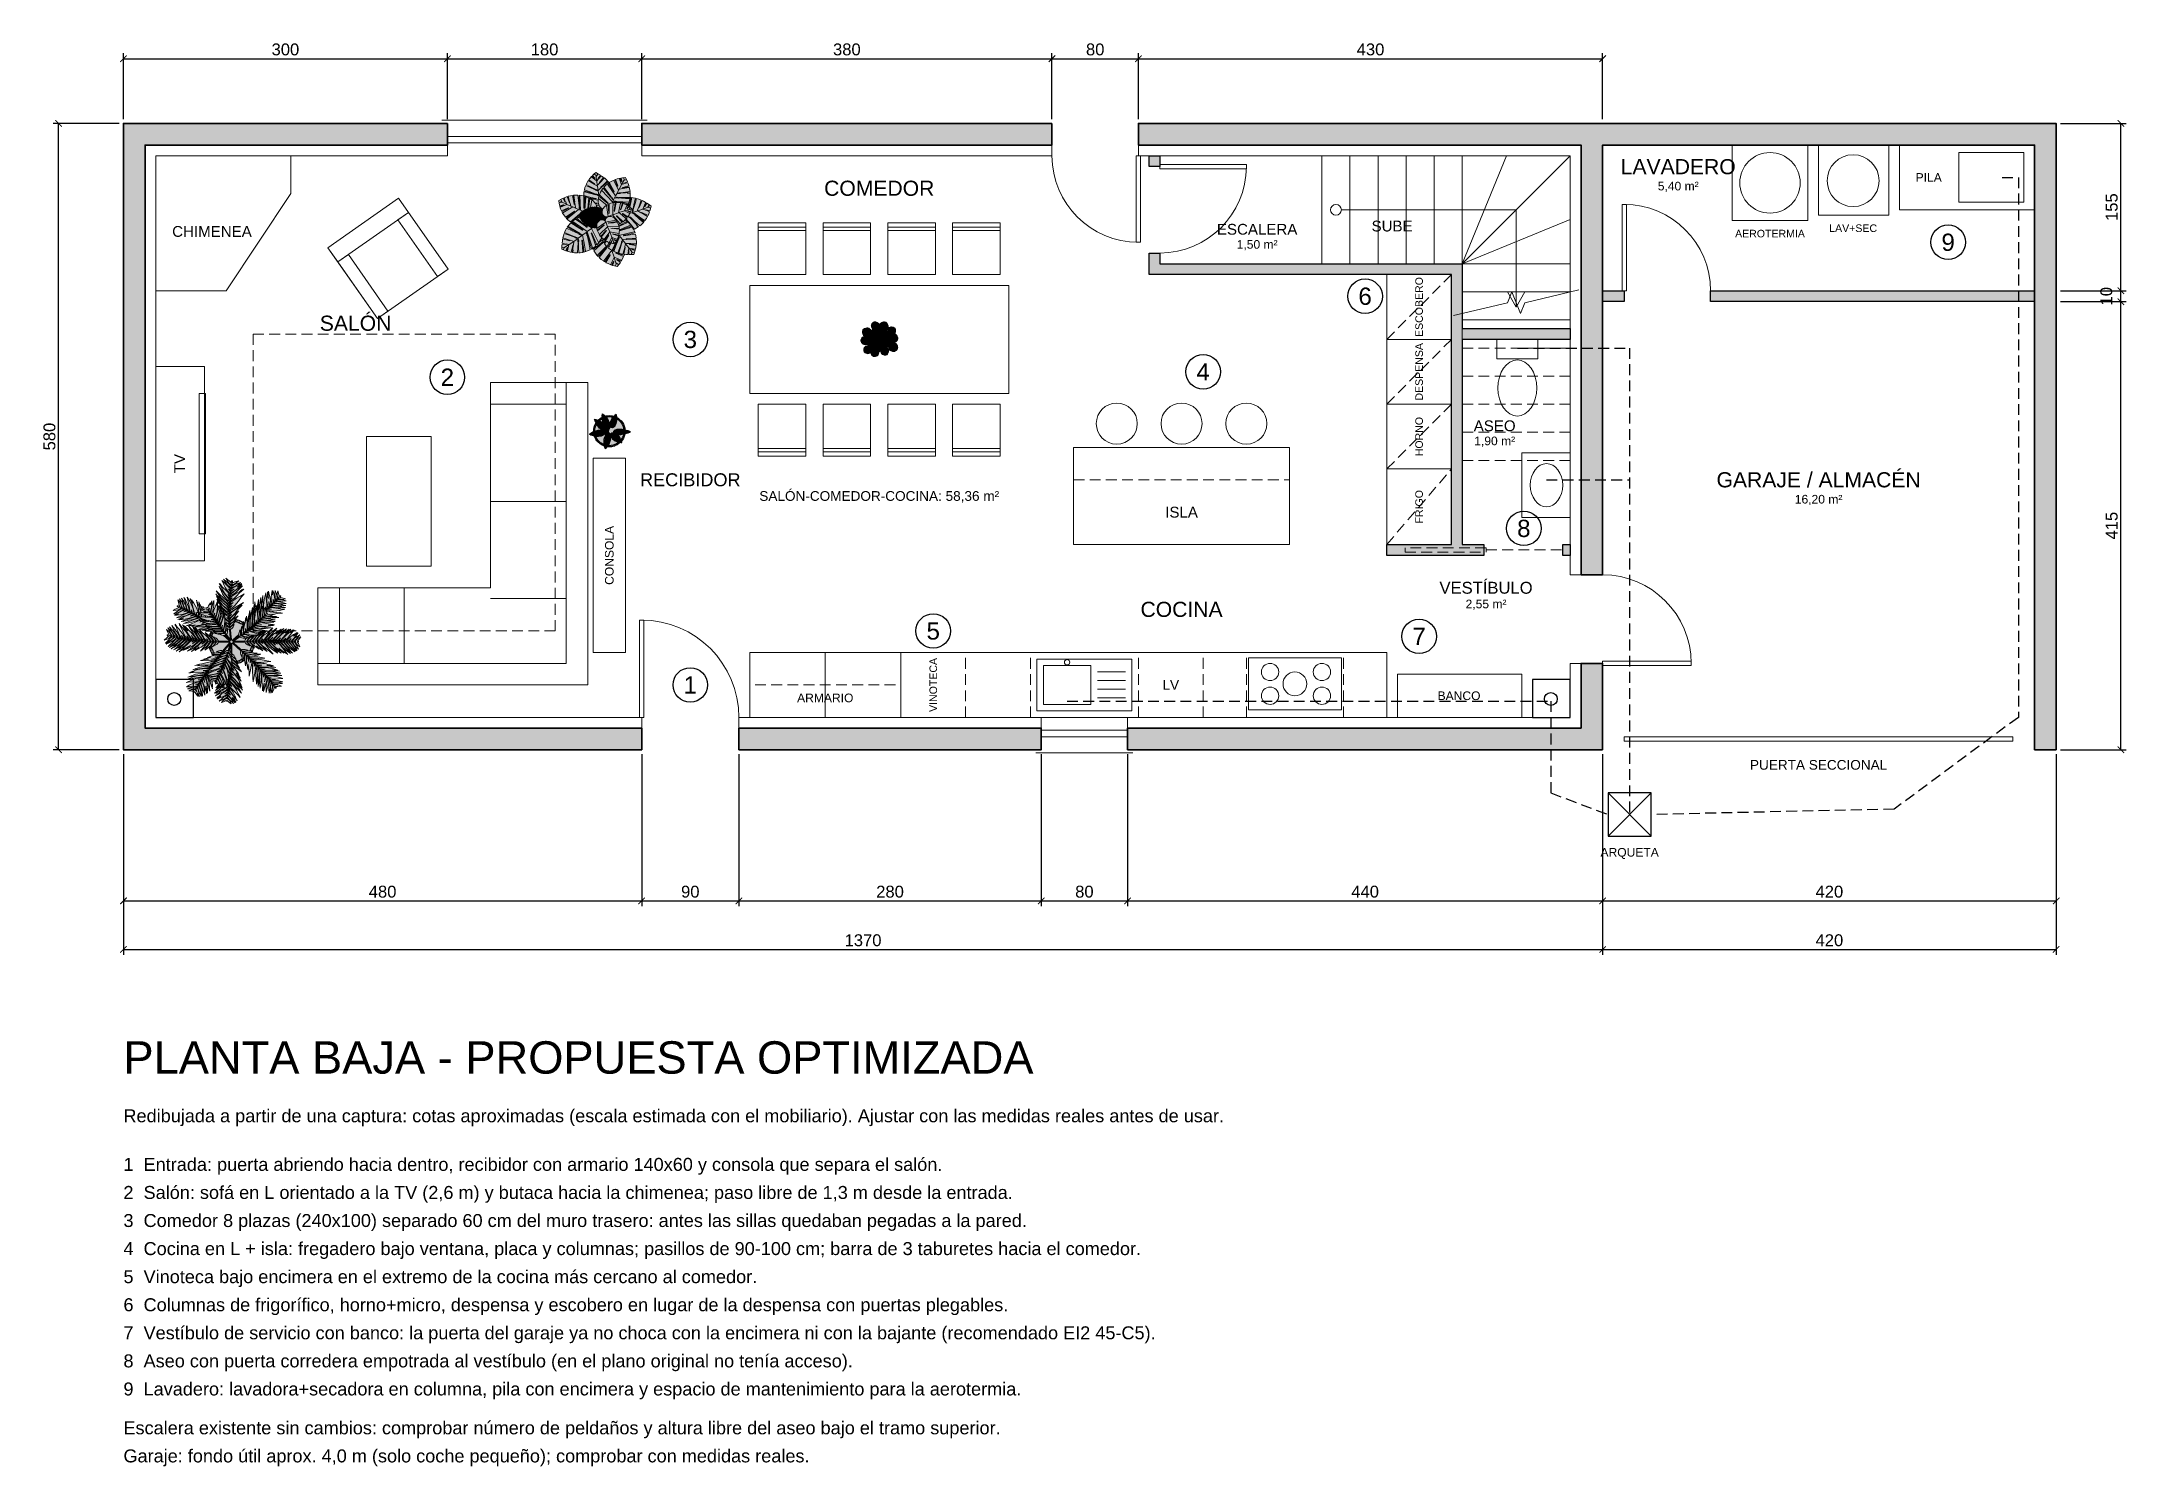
# Model space of a CAD drawing. Header units: centimetres. Extents: x -76 to 1855, y -664 to 656.
import ezdxf
from ezdxf.enums import TextEntityAlignment as Align

# ---------------------------------------------------------------- set-up
doc = ezdxf.new("R2010")
doc.units = ezdxf.units.CM
doc.linetypes.add('OCULTA', pattern=[15, 10, -5])
for name, color, linetype, lineweight in [('A-CARPINTERIA', 4, 'Continuous', 18), ('A-COCINA', 40, 'Continuous', 13), ('A-COTAS', 3, 'Continuous', 13), ('A-ESCALERA', 7, 'Continuous', 18), ('A-ESCALERA-OCULTA', 8, 'OCULTA', 13), ('A-MEJORAS', 1, 'Continuous', 25), ('A-MOBILIARIO', 40, 'Continuous', 13), ('A-MURO-BLOQUE', 2, 'Continuous', 35), ('A-MURO-TRASDOSADO', 8, 'Continuous', 18), ('A-SANEAMIENTO', 211, 'OCULTA', 25), ('A-SANITARIOS', 22, 'Continuous', 13), ('A-TABIQUE', 2, 'Continuous', 25), ('A-TEXTO', 7, 'Continuous', 18)]:
    doc.layers.add(name, color=color, linetype=linetype, lineweight=lineweight)
doc.layers.add('A-POCHE', color=252, linetype='Continuous')
for name, color, linetype, lineweight, true_color in [('VEG-HOJAS', 117, 'Continuous', 18, 0x2e5e38), ('VEG-MACETA', 25, 'Continuous', 25, 0x745440), ('VEG-NERVIOS', 115, 'Continuous', 9, 0x528c5c)]:
    doc.layers.add(name, color=color, linetype=linetype, lineweight=lineweight, true_color=true_color)
doc.layers.add('VEG-RELLENO', color=253, linetype='Continuous', true_color=0x96c896)
doc.styles.add('A-TEXTO', font='arial.ttf')
doc.dimstyles.new('COTAS', dxfattribs={"dimtxt": 11, "dimasz": 6, "dimexe": 5, "dimexo": 4, "dimgap": 3, "dimtad": 1, "dimdec": 0, "dimtxsty": 'A-TEXTO', "dimblk": 'ARCHTICK', "dimcen": 2.5, "dimclrd": 3, "dimclre": 3, "dimclrt": 7, "dimazin": 3, "dimtfac": 1, "dimtmove": 0, "dimatfit": 3})

msp = doc.modelspace()

# ---------------------------------------------------------------- texts
at = {"layer": 'A-ESCALERA', "style": 'A-TEXTO'}
msp.add_text('SUBE', height=10, dxfattribs=at).set_placement((1175, 485), align=Align.MIDDLE_CENTER)
at = {"layer": 'A-MEJORAS', "style": 'A-TEXTO'}
for s, p in [('9', (1690, 470)), ('6', (1150, 420)), ('3', (525, 380)), ('2', (300, 345)), ('4', (1000, 350)), ('8', (1297, 205)), ('5', (750, 110)), ('7', (1200, 105)), ('1', (525, 60))]:
    msp.add_text(s, height=16, dxfattribs=at).set_placement(p, align=Align.MIDDLE_CENTER)
at = {"layer": 'A-SANEAMIENTO', "style": 'A-TEXTO'}
msp.add_text('ARQUETA', height=8, dxfattribs=at).set_placement((1395, -95), align=Align.MIDDLE_CENTER)
at = {"layer": 'A-TEXTO', "style": 'A-TEXTO'}
for s, height, p in [('LAVADERO', 14, (1440, 540)), ('COMEDOR', 14, (700, 520)), ('5,40 m²', 8, (1440, 522)), ('PILA', 8, (1672, 530)), ('CHIMENEA', 10, (82, 480)), ('ESCALERA', 10, (1050, 482)), ('LAV+SEC', 7, (1602, 483)), ('1,50 m²', 8, (1050, 468)), ('AEROTERMIA', 7, (1525, 478)), ('SALÓN', 14, (215, 395)), ('ASEO', 10, (1270, 300)), ('1,90 m²', 8, (1270, 286)), ('RECIBIDOR', 12, (525, 250)), ('GARAJE / ALMACÉN', 14, (1570, 250)), ('SALÓN-COMEDOR-COCINA: 58,36 m²', 9, (700, 235)), ('16,20 m²', 8, (1570, 232)), ('ISLA', 10, (980, 220)), ('VESTÍBULO', 11, (1262, 150)), ('COCINA', 14, (980, 130)), ('2,55 m²', 8, (1262, 135)), ('LV', 9, (970, 60)), ('ARMARIO', 8, (650, 48)), ('BANCO', 8, (1237, 50)), ('PUERTA SECCIONAL', 9, (1570, -14))]:
    msp.add_text(s, height=height, dxfattribs=at).set_placement(p, align=Align.MIDDLE_CENTER)
for s, height, p in [('ESCOBERO', 7, (1200, 410)), ('DESPENSA', 7, (1200, 350)), ('HORNO', 7, (1200, 290)), ('TV', 10, (52, 265)), ('FRIGO', 7, (1200, 225)), ('CONSOLA', 8, (450, 180)), ('VINOTECA', 7, (750, 60))]:
    msp.add_text(s, height=height, rotation=90, dxfattribs=at).set_placement(p, align=Align.MIDDLE_CENTER)
for s, height, p in [('PLANTA BAJA - PROPUESTA OPTIMIZADA', 30, (0, -300)), ('Redibujada a partir de una captura: cotas aproximadas (escala estimada con el mobiliario). Ajustar con las medidas reales antes de usar.', 12, (0, -345)), ('1  Entrada: puerta abriendo hacia dentro, recibidor con armario 140x60 y consola que separa el salón.', 12, (0, -390)), ('2  Salón: sofá en L orientado a la TV (2,6 m) y butaca hacia la chimenea; paso libre de 1,3 m desde la entrada.', 12, (0, -416)), ('3  Comedor 8 plazas (240x100) separado 60 cm del muro trasero: antes las sillas quedaban pegadas a la pared.', 12, (0, -442)), ('4  Cocina en L + isla: fregadero bajo ventana, placa y columnas; pasillos de 90-100 cm; barra de 3 taburetes hacia el comedor.', 12, (0, -468)), ('5  Vinoteca bajo encimera en el extremo de la cocina más cercano al comedor.', 12, (0, -494)), ('6  Columnas de frigorífico, horno+micro, despensa y escobero en lugar de la despensa con puertas plegables.', 12, (0, -520)), ('7  Vestíbulo de servicio con banco: la puerta del garaje ya no choca con la encimera ni con la bajante (recomendado EI2 45-C5).', 12, (0, -546)), ('8  Aseo con puerta corredera empotrada al vestíbulo (en el plano original no tenía acceso).', 12, (0, -572)), ('9  Lavadero: lavadora+secadora en columna, pila con encimera y espacio de mantenimiento para la aerotermia.', 12, (0, -598)), ('Escalera existente sin cambios: comprobar número de peldaños y altura libre del aseo bajo el tramo superior.', 12, (0, -634)), ('Garaje: fondo útil aprox. 4,0 m (solo coche pequeño); comprobar con medidas reales.', 12, (0, -660))]:
    msp.add_text(s, height=height, dxfattribs=at).set_placement(p)

# ---------------------------------------------------------------- blocks, each defined once
blk = doc.blocks.new('VEG_Kentia_PLANTA')
at = {"layer": 'VEG-RELLENO', "true_color": 0x72a15a}
h = blk.add_hatch(color=73, dxfattribs=at)
h.dxf.hatch_style = 1
h.paths.add_polyline_path([(0.07, 29.48), (1.68, 30.64), (2.93, 31.46), (11.08, 36.34), (6.93, 32.55), (5.14, 31.08), (3.89, 30.13), (2.04, 28.9), (0.35, 27.94), (-0.58, 27.53), (-1.53, 27.25), (-1.53, 25.56), (-0.62, 26.53), (0.24, 27.29), (2.39, 28.95), (4.81, 30.61), (9.87, 33.96), (5.97, 29.94), (4.73, 28.2), (3.5, 26.6), (1.7, 24.59), (0.81, 23.74), (-0.01, 23.04), (-0.75, 22.52), (-1.48, 22.14), (-1.44, 20.7), (-0.46, 22), (1.11, 23.62), (2.92, 25.26), (6.78, 28.51), (4.24, 24.87), (3.13, 23.43), (2.32, 22.49), (1.09, 21.26), (-0.07, 20.27), (-0.74, 19.82), (-1.39, 19.51), (-1.33, 18), (-0.46, 19.05), (0.98, 20.36), (2.66, 21.64), (6.26, 24.15), (3.89, 21.11), (2.86, 19.92), (2.11, 19.15), (0.61, 17.86), (-0.09, 17.39), (-0.71, 17.05), (-1.27, 16.85), (-1.19, 15.66), (-0.29, 16.79), (0.93, 17.94), (4.47, 20.63), (2.56, 17.61), (1.5, 16.24), (0.36, 15.11), (-0.19, 14.7), (-0.69, 14.41), (-1.1, 14.26), (-1.02, 13.24), (-0.37, 13.98), (0.07, 14.35), (1.01, 15.01), (2.62, 16.02), (1.52, 13.83), (0.86, 12.85), (0.1, 12.09), (-0.29, 11.83), (-0.89, 11.61), (-0.45, 7.19), (0.22, 2), (0.17, 1.76), (0.05, 1.61), (-0.12, 1.51), (-0.31, 1.48), (-0.62, 1.61), (-0.78, 1.91), (-1.44, 7.05), (-1.88, 11.48), (-2.51, 11.52), (-2.95, 11.67), (-3.42, 11.91), (-3.49, 11.96), (-3.48, 12.39), (-3.66, 12.07), (-4.35, 12.6), (-5.05, 13.32), (-4.96, 14.46), (-4.05, 14.14), (-2.99, 13.65), (-2.52, 13.36), (-2, 12.94), (-2.1, 14.2), (-2.53, 14.32), (-3.06, 14.56), (-3.64, 14.92), (-4.26, 15.4), (-4.92, 16.01), (-4.94, 18.51), (-5.55, 16.71), (-6.24, 17.58), (-6.14, 19), (-5.93, 18.86), (-6.13, 19.04), (-6.08, 21.01), (-4.02, 19.52), (-3.29, 18.92), (-2.33, 17.95), (-2.39, 19.47), (-3.07, 19.73), (-3.77, 20.13), (-4.57, 20.7), (-5.43, 21.43), (-6.07, 22.06), (-6.06, 23.26), (-6.31, 22.3), (-6.35, 22.34), (-5.89, 25.7), (-4.19, 24.44), (-3.36, 23.76), (-2.5, 22.92), (-2.53, 24.64), (-3.41, 24.9), (-4.3, 25.31), (-5.82, 26.24), (-5.72, 27), (-5.95, 26.32), (-7.16, 27.22), (-6.89, 29.17), (-4.39, 27.23), (-3.51, 26.48), (-2.53, 25.51), (-2.53, 27.3), (-3.45, 27.67), (-4.34, 28.19), (-5.35, 28.92), (-6.76, 30.12), (-6.72, 30.41), (-6.8, 30.16), (-8.13, 31.5), (-9.36, 32.91), (-9.32, 33.53), (-9.44, 33.01), (-10.33, 34.16), (-10.2, 35.54), (-10.52, 34.41), (-11.86, 36.36), (-13.5, 39.03), (-12.19, 37.61), (-10.42, 35.85), (-4.31, 30.16), (-3.45, 29.29), (-2.53, 28.22), (-2.5, 29.9), (-3.46, 30.29), (-4.38, 30.83), (-6, 32.04), (-7.74, 33.62), (-9.61, 35.71), (-10.96, 37.45), (-11.82, 38.69), (-13.89, 42), (-11.71, 39.68), (-8.08, 36.24), (-9.86, 38.08), (-11.29, 39.79), (-12.61, 41.56), (-14.44, 44.28), (-13.42, 43.22), (-11.66, 41.57), (-4.48, 35.36), (-3.53, 34.49), (-2.4, 33.29), (-2.32, 35.09), (-3.3, 35.47), (-4.23, 35.99), (-5.31, 36.72), (-6.47, 37.65), (-8.07, 39.14), (-9.61, 40.8), (-11, 42.53), (-12.27, 44.31), (-14.04, 47.06), (-12.66, 45.59), (-10.78, 43.8), (-4.29, 37.99), (-3.37, 37.11), (-2.28, 35.91), (-2.17, 37.77), (-3.03, 38.29), (-3.84, 38.96), (-4.75, 39.85), (-5.71, 40.94), (-6.99, 42.66), (-8.17, 44.53), (-9.21, 46.43), (-10.13, 48.38), (-11.36, 51.32), (-10.58, 50.11), (-9.21, 48.2), (-3.53, 40.91), (-2.79, 39.9), (-2.1, 38.81), (-1.98, 40.37), (-2.77, 40.89), (-3.95, 41.99), (-5.25, 43.51), (-6.13, 44.75), (-7.36, 46.79), (-8.61, 49.33), (-9.93, 51.38), (-11.34, 53.84), (-9.74, 52.1), (-10.31, 53.62), (-8.56, 50.92), (-4.05, 46.53), (-2.42, 44.78), (-1.67, 43.79), (-1.48, 45.53), (-2.15, 45.93), (-3.17, 46.85), (-4.28, 48.13), (-5.03, 49.18), (-5.74, 50.32), (-6.69, 52.1), (-7.46, 53.79), (-8.48, 56.39), (-8.73, 56.81), (-7.47, 55.57), (-3.52, 51.91), (-2.05, 50.38), (-1.05, 49.07), (-0.85, 50.56), (-1.33, 50.73), (-1.89, 51.04), (-2.51, 51.48), (-3.17, 52.05), (-3.83, 52.73), (-4.76, 53.88), (-5.59, 55.08), (-7.19, 57.83), (-2.64, 53.94), (-1.4, 52.66), (-0.69, 51.69), (-0.47, 53.11), (-0.8, 53.2), (-1.24, 53.42), (-1.72, 53.76), (-2.7, 54.73), (-3.16, 55.32), (-3.96, 56.59), (-5.07, 58.76), (-2.03, 56.39), (-0.99, 55.4), (-0.26, 54.43), (0.06, 56.21), (0.18, 56.37), (0.4, 56.48), (0.59, 56.48), (0.82, 56.38), (0.97, 56.19), (1.01, 55.95), (0.72, 54.24), (1.76, 54.91), (3.07, 55.46), (6.74, 56.48), (4.38, 54.54), (3.15, 53.72), (1.9, 53.15), (1.34, 53), (0.85, 52.93), (0.51, 52.95), (0.3, 51.51), (1.3, 52.22), (2.88, 53), (4.66, 53.68), (8.46, 54.9), (5.28, 52.54), (3.63, 51.53), (2, 50.78), (1.27, 50.55), (0.64, 50.43), (0.14, 50.41), (-0.06, 48.96), (1.22, 49.94), (3.04, 50.99), (5.09, 51.97), (9.43, 53.84), (6.66, 51.55), (5.39, 50.59), (9.77, 53.11), (6.41, 49.86), (4.97, 48.59), (3.95, 47.78), (2.43, 46.74), (1.04, 45.94), (0.26, 45.59), (-0.49, 45.39), (-0.65, 43.91), (0.06, 44.66), (0.88, 45.41), (2.94, 47.01), (5.26, 48.62), (10.13, 51.82), (6.6, 48.11), (5.07, 46.67), (3.99, 45.73), (2.38, 44.51), (0.9, 43.55), (0.07, 43.13), (-0.76, 42.84), (-0.91, 41.09), (0.14, 42.01), (2.22, 43.44), (4.76, 44.95), (7.74, 46.57), (10.25, 48.58), (9.26, 47.38), (11.56, 48.65), (7.28, 44.99), (5.01, 42.49), (2.74, 40.33), (1.64, 39.43), (0.63, 38.68), (-0.26, 38.13), (-1.17, 37.71), (-1.28, 35.88), (-0.1, 36.94), (2.09, 38.52), (4.77, 40.22), (11.9, 44.42), (8.85, 41.66), (10.85, 43.15), (9.09, 41.2), (9.49, 41.58), (6.51, 37.56), (4.86, 35.54), (3.42, 33.94), (1.79, 32.33), (0.27, 31.04), (-0.6, 30.43), (-1.5, 29.95), (-1.53, 28.07), (-1.17, 28.44)])
h.paths.add_polyline_path([(-7.53, 35.74), (-4.39, 32.82), (-3.49, 31.93), (-2.48, 30.77), (-2.43, 32.48), (-3.42, 32.84), (-4.37, 33.35), (-6.06, 34.52)], flags=0)
h.paths.add_polyline_path([(-1.76, 42.88), (-2.56, 43.23), (-3.26, 43.67), (-2.45, 42.46), (-1.88, 41.49)], flags=0)
h.paths.add_polyline_path([(-1.19, 48.02), (-1.8, 48.26), (-2.69, 48.84), (-1.72, 47.38), (-1.35, 46.71)], flags=0)
h.paths.add_polyline_path([(-0.35, 46.5), (1.02, 47.73), (2.54, 48.82), (1.17, 48.21), (0.45, 47.99), (-0.2, 47.9)], flags=0)
h.paths.add_polyline_path([(-1.1, 38.78), (-0.29, 39.73), (0.74, 40.77), (-0.06, 40.45), (-0.99, 40.21)], flags=0)
h.paths.add_polyline_path([(-1.38, 33.44), (-0.4, 34.51), (1.62, 36.29), (0.65, 35.78), (-0.32, 35.34), (-1.32, 35.05)], flags=0)
h.paths.add_polyline_path([(-1.48, 31.02), (-0.7, 32.04), (0.73, 33.6), (-0.46, 32.9), (-1.43, 32.5)], flags=0)
h.paths.add_polyline_path([(-0.68, 24.42), (0.15, 25.38), (-0.65, 24.97), (-1.53, 24.67), (-1.51, 23.3)], flags=0)
h.paths.add_polyline_path([(-3.29, 22.22), (-4.19, 22.61), (-3.5, 21.91), (-2.44, 20.66), (-2.48, 22.02)], flags=0)
h.paths.add_polyline_path([(-2.84, 16.93), (-4.21, 17.59), (-3.14, 16.69), (-2.2, 15.68), (-2.26, 16.8)], flags=0)
h.paths.add_polyline_path([(-8.01, 20.97), (-8.37, 21.38), (-8.11, 22.36), (-7.61, 22.03)])
h.paths.add_polyline_path([(-9.54, 22.88), (-10.05, 23.55), (-10.32, 23.89), (-9.41, 23.23)])
h.paths.add_polyline_path([(-7.15, 23.23), (-7.74, 23.96), (-7.25, 26.66), (-6.12, 25.87)])
h.paths.add_polyline_path([(-8.67, 25.23), (-9.83, 26.96), (-9.67, 28.33), (-7.91, 27.11)])
h.paths.add_polyline_path([(-11.07, 28.32), (-10.97, 28.85), (-10.92, 29.2), (-10.57, 28.95), (-10.83, 28.05)])
h.paths.add_polyline_path([(-12.1, 29.56), (-13.01, 30.69), (-13, 30.76), (-11.97, 29.96)])
h.paths.add_polyline_path([(-7.7, 27.66), (-9.58, 29.42), (-9.46, 31.08), (-7.09, 29.31)])
h.paths.add_polyline_path([(-10.23, 30.11), (-10.71, 30.63), (-10.55, 31.91), (-9.87, 31.39)])
h.paths.add_polyline_path([(-11.45, 31.5), (-12.79, 33.18), (-12.75, 33.65), (-11.16, 32.38)])
at = {"layer": 'VEG-RELLENO', "true_color": 0x76a75d}
h = blk.add_hatch(color=73, dxfattribs=at)
h.dxf.hatch_style = 1
h.paths.add_polyline_path([(-27.2, 22.79), (-27.77, 25.39), (-26.26, 24.78), (-24.24, 24.12), (-23.94, 22.62), (-25.62, 22.7), (-25.82, 23.43), (-25.8, 22.71)])
h.paths.add_polyline_path([(-28.06, 26.89), (-28.58, 29.66), (-27.2, 28.99), (-25.68, 28.38), (-25.08, 26.86)])
h.paths.add_polyline_path([(-28.69, 30.24), (-29.47, 33.91), (-30.31, 37.02), (-28.82, 34.01), (-29.17, 34.95), (-27.88, 32.76), (-26.97, 31.1), (-27.89, 31.02), (-26.63, 30.44), (-26.39, 29.95)])
h.paths.add_polyline_path([(-23.75, 20.23), (-23.83, 19.42), (-22.79, 18.73), (-25.82, 19.01), (-25.15, 19.08), (-26.5, 19.95), (-27.5, 19.2), (-29.81, 19.55), (-28.01, 18.9), (-29.28, 18.24), (-27.46, 18.7), (-25.25, 17.99), (-27.04, 17.22), (-25.46, 17.51), (-24.14, 17.68), (-21.51, 17.06), (-19.43, 16.74), (-19.49, 16.48), (-18.82, 16.01), (-23.37, 16.13), (-22.01, 16.28), (-21, 16.31), (-22.22, 17.14), (-23.06, 16.67), (-24.43, 16.17), (-27.67, 16.41), (-25.67, 15.82), (-27.94, 15.34), (-29.46, 15.11), (-32.44, 14.82), (-37.2, 14.59), (-33.44, 15.6), (-36.2, 15.19), (-39.72, 14.77), (-37.06, 15.66), (-41.81, 14.61), (-34.25, 17.98), (-31.32, 19.18), (-28.76, 20.05), (-27.21, 20.4), (-28.74, 21.34), (-29.6, 20.74), (-30.55, 20.25), (-32.43, 19.48), (-34.64, 18.75), (-36.76, 18.21), (-39.35, 17.66), (-44.36, 16.83), (-35.09, 20.34), (-32.22, 21.25), (-30.99, 21.56), (-29.52, 21.81), (-30.98, 22.69), (-31.84, 22.12), (-32.79, 21.67), (-34.67, 20.96), (-36.87, 20.32), (-38.98, 19.84), (-41.57, 19.38), (-46.54, 18.72), (-37.28, 21.92), (-34.42, 22.73), (-33.19, 23), (-32.03, 23.17), (-28.5, 22.07), (-26.75, 21.29), (-26.77, 21.33), (-25.94, 21), (-25.99, 20.81), (-24.71, 19.98), (-24.96, 20.64)])
h.paths.add_polyline_path([(-22.63, 18.74), (-23.06, 20.02), (-21.57, 19.62), (-21.57, 18.63)])
h.paths.add_polyline_path([(-23.78, 22.61), (-24.15, 24.09), (-22.29, 23.63), (-21.99, 22.52)])
h.paths.add_polyline_path([(-24.83, 26.85), (-25.17, 28.2), (-23.85, 27.83), (-23.4, 26.8)])
h.paths.add_polyline_path([(-25.66, 30.03), (-24.79, 29.74), (-24.78, 29.73), (-25.61, 29.85)])
h.paths.add_polyline_path([(-26, 31.21), (-26.37, 32.36), (-26.59, 32.95), (-25.61, 31.24)])
h.paths.add_polyline_path([(-20.84, 18.56), (-21.08, 19.51), (-19.39, 19.19), (-19.34, 18.43)])
h.paths.add_polyline_path([(-21.71, 22.5), (-21.92, 23.55), (-20.25, 23.33), (-19.98, 22.37)])
h.paths.add_polyline_path([(-22.55, 26.78), (-22.73, 27.63), (-21.91, 27.57), (-21.49, 26.65)])
h.paths.add_polyline_path([(-23.16, 29.5), (-22.88, 29.54), (-22.77, 29.31), (-23.14, 29.41)])
h.paths.add_polyline_path([(-18.4, 16), (-18.6, 16.65), (-17.16, 16.56), (-17.18, 15.95)])
h.paths.add_polyline_path([(-19, 18.4), (-19.14, 19.15), (-17.37, 18.97), (-17.27, 18.22)])
h.paths.add_polyline_path([(-19.68, 22.35), (-19.82, 23.29), (-18.57, 23.3), (-18.17, 22.18)])
h.paths.add_polyline_path([(-20.08, 24.85), (-20.14, 25.22), (-19.43, 25.41), (-19.06, 24.54)])
h.paths.add_polyline_path([(-20.37, 26.47), (-20.47, 27.01), (-20.62, 27.67), (-20.17, 26.97), (-19.87, 26.36)])
h.paths.add_polyline_path([(-17.7, 20.55), (-18.06, 20.63), (-18.71, 20.76), (-17.79, 20.86)])
h.paths.add_polyline_path([(-16.1, 14.05), (-16.15, 14.22), (-14.97, 14.24), (-15.06, 13.85), (-17.61, 13.92), (-17.92, 14.14), (-18.22, 13.92), (-22.9, 14), (-21.91, 14.26), (-20.31, 14.58), (-18.02, 14.3), (-16.33, 14.22)])
h.paths.add_polyline_path([(-16.48, 15.93), (-16.56, 16.55), (-14.87, 16.64), (-14.84, 15.83)])
h.paths.add_polyline_path([(-16.72, 18.17), (-16.77, 18.95), (-15.93, 18.96), (-15.19, 19.05), (-14.99, 17.91)])
h.paths.add_polyline_path([(-16.85, 20.35), (-16.89, 21.03), (-16.33, 21.21), (-15.45, 19.92)])
h.paths.add_polyline_path([(-16.74, 24.17), (-16.37, 23.18), (-16.27, 22.9), (-16.96, 23.92)])
h.paths.add_polyline_path([(-14.41, 13.83), (-14.48, 14.28), (-12.81, 14.5), (-12.79, 13.71)])
h.paths.add_polyline_path([(-14.64, 15.81), (-14.7, 16.66), (-13.61, 16.86), (-13.39, 16.95), (-13.09, 16.52), (-12.93, 15.61)])
h.paths.add_polyline_path([(-14.75, 17.86), (-14.79, 18.96), (-13.88, 17.66)])
h.paths.add_polyline_path([(-14.85, 20.81), (-14.91, 21.72), (-14.95, 22.14), (-14.49, 20.97), (-14.55, 20.38)])
h.paths.add_polyline_path([(-13, 12.16), (-13.12, 11.81), (-13, 11.72), (-17.1, 11.67), (-15.9, 11.82), (-14.8, 11.83), (-15.23, 12.16)])
h.paths.add_polyline_path([(-12.29, 11.72), (-12.35, 12.22), (-11.17, 12.4), (-10.68, 12.55), (-10.69, 11.59)])
h.paths.add_polyline_path([(-12.45, 13.7), (-12.46, 14.6), (-11.86, 14.8), (-10.87, 13.42)])
h.paths.add_polyline_path([(-12.36, 17.25), (-12.33, 17.9), (-12.19, 18.15), (-11.51, 16.33), (-11.54, 16.07)])
h.paths.add_polyline_path([(-10.89, 10.07), (-10.34, 9.63), (-12.77, 9.54), (-16.45, 9.24), (-14.96, 9.77), (-13.7, 10.07), (-12.33, 10)])
h.paths.add_polyline_path([(-10.05, 9.63), (-10.06, 10.18), (-9.45, 10.31), (-8.78, 10.56), (-8.36, 9.99), (-8.44, 9.49)])
h.paths.add_polyline_path([(-9.87, 11.47), (-9.76, 11.9), (-9.38, 11.37)])
h.paths.add_polyline_path([(-9.4, 13.1), (-9.24, 13.62), (-9.03, 13.91), (-8.66, 12.6), (-8.68, 12.11)])
h.paths.add_polyline_path([(-8.4, 8.06), (-7.8, 7.56), (-9.14, 7.37), (-9.61, 7.76), (-10.15, 7.4), (-10.59, 7.25), (-11.66, 7.1), (-12.83, 7.16), (-15.24, 7.6), (-13.35, 8.32), (-11.85, 8.05), (-10.87, 7.95), (-9.92, 7.92), (-9.05, 7.96)])
h.paths.add_polyline_path([(-6.03, 6.07), (-4.12, 4.41), (-1.64, 1.25), (-1.35, 1.08), (-1.03, 1.11), (-1.14, 0.98), (-1.45, 0.86), (-1.77, 0.96), (-4.76, 3.65), (-7.36, 5.89), (-6.6, 5.92)])
h.paths.add_polyline_path([(-13.64, 8.38), (-14.59, 8.15), (-16.28, 7.93), (-19.8, 7.81), (-16.6, 9.18)])
h.paths.add_polyline_path([(-15.5, 10.29), (-17.07, 9.98), (-18.61, 9.83), (-20.65, 9.79), (-23.91, 9.91), (-19.45, 11.17), (-17.23, 10.61)])
h.paths.add_polyline_path([(-16.37, 12.25), (-17.13, 11.9), (-17.89, 11.65), (-21.12, 11.63), (-19.62, 11.22), (-20.81, 11.02), (-23.75, 10.73), (-27.5, 10.6), (-22.8, 12.09), (-20.01, 12.84), (-18.11, 12.47)])
h.paths.add_polyline_path([(-20.45, 12.94), (-22.79, 12.33), (-25.43, 11.89), (-27.88, 11.64), (-30.86, 11.42), (-25.67, 13.16), (-23.62, 13.8)])
h.paths.add_polyline_path([(-21.89, 14.87), (-24.11, 14.31), (-26.93, 13.9), (-29.75, 13.69), (-34.25, 13.6), (-28.53, 15.06), (-25.48, 15.76), (-23.43, 15.21)])
h.paths.add_polyline_path([(-31.83, 23.19), (-33.23, 24), (-34.06, 23.47), (-35, 23.03), (-36.16, 22.59), (-38.25, 21.97), (-40.53, 21.45), (-43.56, 20.95), (-48.41, 20.4), (-44.26, 21.79), (-49.67, 20.75), (-44.02, 23.17), (-41.26, 24.29), (-38.66, 25.19), (-37.53, 25.5), (-36.32, 25.73), (-37.72, 26.49), (-38.4, 25.95), (-39.2, 25.48), (-40.78, 24.76), (-42.65, 24.07), (-44.01, 23.67), (-46.03, 23.17), (-51, 22.21), (-45.74, 24.57), (-43.17, 25.64), (-40.73, 26.5), (-39.68, 26.79), (-38.66, 26.98), (-40.03, 27.7), (-40.64, 27.24), (-41.39, 26.83), (-42.32, 26.42), (-44, 25.85), (-45.85, 25.37), (-48.32, 24.9), (-52.3, 24.36), (-48.77, 25.82), (-52.85, 24.89), (-48.73, 27.17), (-46.71, 28.18), (-44.77, 28.97), (-43.34, 29.35), (-44.56, 29.94), (-44.89, 29.54), (-45.36, 29.11), (-45.98, 28.65), (-47.57, 27.78), (-49.37, 27.04), (-53.2, 25.87), (-49.93, 28.22), (-48.31, 29.26), (-46.73, 30.07), (-45.61, 30.44), (-46.93, 31.06), (-47.18, 30.78), (-47.58, 30.46), (-48.1, 30.14), (-49.41, 29.61), (-50.9, 29.24), (-54.04, 28.81), (-51.97, 30.1), (-50.66, 30.84), (-49.31, 31.44), (-48.36, 31.7), (-50.18, 32.54), (-50.33, 32.73), (-50.36, 32.97), (-50.27, 33.2), (-50.13, 33.34), (-49.9, 33.41), (-49.71, 33.39), (-47.89, 32.59), (-48.34, 33.54), (-48.8, 34.97), (-49.65, 38.88), (-48.15, 36.84), (-47.34, 35.51), (-47, 34.81), (-46.73, 34.11), (-46.55, 33.44), (-46.45, 32.84), (-46.44, 32.33), (-46.5, 31.96), (-45.39, 31.44), (-45.83, 32.31), (-46.44, 33.99), (-48.01, 39.85), (-46.22, 37.18), (-45.49, 35.9), (-44.85, 34.54), (-44.52, 33.64), (-44.28, 32.8), (-44.15, 32.03), (-44.12, 31.39), (-44.18, 30.87), (-42.94, 30.27), (-43.55, 31.59), (-44.24, 33.59), (-45.68, 38.77), (-46.21, 40.46), (-44.17, 37.26), (-43.35, 35.73), (-42.63, 34.11), (-42.26, 33.04), (-42, 32.04), (-41.84, 31.14), (-41.8, 30.39), (-41.86, 29.74), (-40.5, 29.06), (-40.85, 29.86), (-41.54, 31.91), (-43.24, 38.49), (-43.96, 40.9), (-42.65, 38.7), (-41.81, 37.19), (-40.97, 35.42), (-40.25, 33.56), (-39.88, 32.34), (-39.55, 30.68), (-39.45, 29.33), (-39.53, 28.56), (-38.01, 27.77), (-38.41, 28.94), (-38.94, 31.23), (-40.24, 38.56), (-40.84, 41.25), (-40.11, 39.76), (-38.65, 37.45), (-37.6, 35.55), (-36.59, 33.45), (-36.01, 32), (-35.55, 30.57), (-35.1, 28.65), (-34.92, 27.07), (-34.98, 26.13), (-33.56, 25.34), (-34.06, 26.59), (-34.45, 27.77), (-36.74, 35.87), (-37.51, 38.27), (-38.19, 40.09), (-36.55, 37.39), (-35.64, 35.73), (-36.38, 37.59), (-36.99, 38.93), (-34.79, 35.68), (-33.21, 32.95), (-32.01, 30.39), (-31.25, 28.35), (-30.88, 27.05), (-31.86, 27.3), (-31.13, 26.95), (-31.61, 26.99), (-30.81, 26.74), (-30.58, 25.65), (-30.46, 24.59), (-30.49, 23.56), (-29.43, 22.93), (-30.02, 22.98), (-31.04, 23.25), (-30.55, 23.02), (-31.95, 23.18)])
h.paths.add_polyline_path([(-35.45, 25.25), (-36.2, 24.68), (-37.06, 24.2), (-37.86, 23.81), (-35.37, 24.37), (-34.15, 24.52)], flags=0)
h.paths.add_polyline_path([(-42.29, 28.84), (-42.76, 28.38), (-43.92, 27.64), (-42.79, 27.95), (-41.13, 28.25)], flags=0)
h.paths.add_polyline_path([(-35.89, 26.63), (-36.37, 27.72), (-37.03, 29.62), (-37.04, 28.19), (-37.2, 27.34)], flags=0)
h.paths.add_polyline_path([(-31.41, 24.1), (-31.94, 25.29), (-32.78, 27.54), (-32.62, 25.85), (-32.7, 24.85)], flags=0)
h.paths.add_polyline_path([(-29.04, 22.9), (-29.39, 24.13), (-29.86, 26.33), (-28.06, 25.51), (-27.99, 24.3), (-28.07, 22.83)])
h.paths.add_polyline_path([(-29.98, 26.91), (-31.33, 33.99), (-31.91, 36.54), (-32.46, 38.49), (-31.3, 36.15), (-30.43, 34.23), (-29.54, 31.97), (-28.99, 30.25), (-30.07, 30.42), (-28.87, 29.81), (-28.58, 28.69), (-28.23, 26.89)])
at = {"layer": 'VEG-RELLENO', "true_color": 0x75a55c}
h = blk.add_hatch(color=73, dxfattribs=at)
h.dxf.hatch_style = 1
h.paths.add_polyline_path([(31.49, 24.17), (32.78, 24), (33.49, 23.81), (34.8, 23.71), (37.87, 23.24), (40.44, 23.33), (41.88, 23.44), (39.98, 22.94), (42.42, 22.64), (43.86, 22.52), (40.69, 22.21), (37.94, 22.07), (39.77, 22.35), (33.84, 23.48), (32.06, 23.65), (30.92, 23.61)])
h.paths.add_polyline_path([(34.43, 21.78), (32.57, 21.57), (30.72, 21.75), (28.96, 21.76), (30.05, 22.78), (30.49, 22.51), (31.09, 22.26), (31.83, 22.05), (32.7, 21.89)])
h.paths.add_polyline_path([(27.34, 21.61), (26.38, 21.78), (26.36, 22.85), (27.12, 22.95), (27.25, 22.43), (27.52, 21.78)])
h.paths.add_polyline_path([(24.97, 21.66), (24.45, 21.17), (24.4, 22.5), (24.71, 22.78), (24.6, 22.99), (24.29, 24.05), (23.84, 27.96), (23.82, 29.13), (23.92, 31.33), (24.18, 34), (25.01, 39.12), (25.07, 36.67), (25.44, 30.08), (24.83, 33.88), (24.51, 29.52), (24.46, 26.77), (24.61, 24.01)])
h.paths.add_polyline_path([(24.45, 20.8), (25.27, 20.75), (25.6, 20.02), (24.99, 19.48), (24.42, 19.7)])
h.paths.add_polyline_path([(27.55, 20.45), (29.74, 20.06), (31.15, 19.78), (29.23, 19.95), (28.14, 20), (27.02, 19.96)])
h.paths.add_polyline_path([(38.23, 18.43), (39.41, 18.27), (35.34, 18.09)])
h.paths.add_polyline_path([(32.72, 18), (29.07, 17.61), (26.42, 18.02), (24.96, 18.11), (26.28, 19.29), (27.05, 18.9), (27.92, 18.61), (29, 18.35), (30.26, 18.15), (31.64, 18.03)])
h.paths.add_polyline_path([(23.27, 17.96), (22.74, 18.09), (22.94, 19.27), (23.29, 19.29), (23.67, 18.31)])
h.paths.add_polyline_path([(21.49, 18.41), (20.98, 17.94), (21.17, 19.69), (21.35, 22.87), (21.59, 31.17), (20.73, 27.61), (20.06, 24.35), (20.07, 25.92), (20.22, 28.23), (20.38, 29.71), (21.16, 34.5), (21.35, 30.69), (21.47, 33.26), (21.8, 36.89), (22.06, 34.51), (22.77, 29.5), (22.72, 28.92), (22.14, 26.19), (21.79, 24.08), (21.74, 24.4), (21.76, 23.86), (21.57, 22.22), (21.47, 20.72)])
h.paths.add_polyline_path([(20.91, 17.45), (21.59, 17.48), (21.77, 16.67), (21.16, 16.15), (20.71, 16.28)])
h.paths.add_polyline_path([(24.62, 17.32), (26.08, 16.65), (27.84, 16.13), (24.56, 16.45), (23.07, 16.46), (24.11, 17.37)])
h.paths.add_polyline_path([(19.5, 16.58), (18.86, 15.99), (19.04, 17.97), (19.1, 19.5), (19.17, 29.24), (18.39, 25.69), (18.79, 28.59), (19.38, 31.83), (19.44, 30.12), (19.88, 23.26), (19.63, 21.43), (19.49, 19.84), (19.44, 18.37)])
h.paths.add_polyline_path([(18.82, 15.61), (19.63, 15.59), (19.78, 14.99), (18.97, 14.32), (18.63, 14.45)])
h.paths.add_polyline_path([(21.77, 15.35), (24.23, 14.92), (29.4, 13.88), (30.97, 13.62), (30.23, 13.57), (23.9, 14.53), (22.62, 14.67), (21.05, 14.74)])
h.paths.add_polyline_path([(24.1, 12.83), (22.07, 12.57), (20.56, 12.86), (18.98, 13.03), (20.38, 14.19), (21.3, 13.68), (22.31, 13.3)])
h.paths.add_polyline_path([(16.65, 12.88), (16.86, 14.07), (17.55, 14.15), (17.76, 13.33), (17.06, 12.77)])
h.paths.add_polyline_path([(15.47, 12.9), (14.69, 12.2), (15.59, 12.2), (15.73, 11.71), (14.72, 10.93), (14.46, 11.05), (14.57, 11.79), (14.67, 13.53), (15.15, 13.96), (14.95, 14.62), (14.79, 15.86), (14.78, 17.4), (14.88, 18.55), (15.05, 19.75), (15.53, 22.06), (16.53, 25.66), (17.03, 28.91), (17.26, 26.36), (16.26, 22.11), (15.73, 19.18), (15.41, 16.2), (15.36, 14.83)])
h.paths.add_polyline_path([(17.65, 11.96), (20.83, 11.25), (22.77, 10.66), (23.71, 10.45), (23.21, 10.4), (19.58, 11.15), (18.4, 11.34), (17.01, 11.45)])
h.paths.add_polyline_path([(17.27, 10.31), (16.62, 10.41), (15.88, 10.56), (16.31, 10.9)])
h.paths.add_polyline_path([(12.98, 10.67), (13.41, 10.7), (13.63, 10.09), (12.63, 9.33), (12.57, 9.35), (12.92, 10.74), (13.14, 12.15), (13.33, 10.98)])
h.paths.add_polyline_path([(15.84, 10.53), (17.45, 10.23), (18.03, 9.98), (19.44, 9.51), (18.02, 9.23), (16.14, 9.67), (14.93, 9.83)])
h.paths.add_polyline_path([(14.59, 8.98), (13.9, 9.04), (14.22, 9.28)])
h.paths.add_polyline_path([(11.4, 9.25), (10.91, 8.82), (11.17, 10.28), (11.26, 11.21), (11.4, 16.03), (10.45, 13.6), (10.57, 15.62), (11.06, 18.71), (11.91, 14.9), (11.56, 13.13), (11.41, 11.99), (11.33, 10.93)])
h.paths.add_polyline_path([(10.91, 8.81), (11.51, 8.75), (11.58, 8.55), (10.64, 7.85)])
h.paths.add_polyline_path([(13.91, 6.91), (12.36, 6.89), (11.26, 7.07), (12.16, 7.73), (12.74, 7.36)])
h.paths.add_polyline_path([(9.35, 7.44), (8.52, 6.7), (8.54, 7.44), (8.5, 8.02), (9.23, 8.66), (8.93, 9.23), (8.82, 9.68), (8.79, 10.76), (8.98, 11.93), (9.7, 14.31), (10.12, 12.65), (9.76, 11.5), (9.37, 9.69), (9.28, 8.85), (9.27, 8.11)])
h.paths.add_polyline_path([(7.16, 5.52), (6.32, 4.79), (1.37, 1.48), (1.2, 1.24), (1.21, 0.9), (1.11, 1.01), (1.02, 1.34), (1.16, 1.65), (6.87, 6.59), (6.96, 5.99)])
h.paths.add_polyline_path([(12.58, 17.43), (12.79, 19.15), (13.4, 22.39), (13.6, 20.78), (13.38, 19.34), (13.41, 20.13)])
h.paths.add_polyline_path([(17.31, 25.94), (17.74, 22), (17.46, 19.64), (17.36, 18.08), (17.34, 16.64), (17.47, 14.71), (16.88, 14.18), (17.09, 16.05), (17.23, 19)])
h.paths.add_polyline_path([(26.6, 24.57), (26.26, 25.56), (25.97, 27.26), (25.81, 29.39), (25.81, 30.99), (25.93, 33.21), (26.23, 35.91), (27.14, 41.06), (27.18, 37.94), (27.42, 32.6), (27.04, 29.99), (26.83, 27.62), (26.82, 25.23), (27, 23.57), (26.36, 22.96), (26.27, 24.26)])
h.paths.add_polyline_path([(28.49, 26.37), (28.22, 28.81), (27.76, 32.22), (27.77, 32.75), (27.91, 34.96), (28.24, 37.63), (29.2, 42.74), (29.2, 40.28), (29.43, 32.73), (29.43, 30.47), (28.81, 33.03), (28.51, 29.98), (28.44, 28.07), (28.55, 26.16), (28.72, 25.2), (28.51, 25)])
h.paths.add_polyline_path([(30.37, 28.18), (30.07, 29.14), (29.9, 30.17), (29.79, 31.43), (29.76, 32.87), (29.85, 34.96), (30.07, 37.11), (30.39, 39.18), (31.45, 44.15), (31.41, 42.66), (31.74, 45.34), (31.88, 43.52), (32.57, 37.49), (32.85, 34.5), (32.95, 31.95), (32.86, 30.58), (34.05, 31.75), (33.69, 32.57), (33.42, 33.48), (33.2, 34.61), (32.97, 36.61), (32.9, 38.79), (33.02, 41.67), (33.51, 46.28), (33.74, 44.1), (34.26, 40.15), (34.18, 42.59), (34.32, 46.88), (34.63, 45.31), (35.79, 40.12), (36.28, 37.54), (36.53, 35.32), (36.52, 34.18), (37.74, 35.39), (37.45, 36.03), (37.13, 37.27), (36.92, 38.82), (36.87, 40), (36.88, 41.23), (37.06, 43.63), (37.6, 47.47), (38.13, 43.37), (38.15, 45.16), (38.26, 47.59), (39.44, 43.35), (39.94, 41.3), (40.25, 39.39), (40.28, 37.93), (41.35, 39), (41.1, 39.37), (40.85, 39.9), (40.64, 40.56), (40.37, 42.17), (40.31, 43.05), (40.32, 44.37), (40.59, 47.6), (41.61, 44.09), (42.02, 42.4), (42.23, 40.81), (42.21, 39.87), (43.15, 40.83), (42.78, 41.43), (42.61, 41.92), (42.45, 43.1), (42.5, 44.41), (42.95, 47.09), (43.98, 43.9), (44.19, 42.67), (44.19, 41.89), (44.85, 42.56), (45.02, 42.65), (45.22, 42.67), (45.4, 42.62), (45.55, 42.5), (45.65, 42.33), (45.66, 42.08), (45.59, 41.9), (44.81, 41.09), (45.73, 41.05), (46.95, 40.79), (50.11, 39.63), (47.38, 39.28), (46.07, 39.29), (44.9, 39.51), (44.42, 39.7), (43.84, 40.1), (42.97, 39.21), (43.84, 39.27), (45.44, 39.15), (47.16, 38.84), (50.75, 38.04), (47.5, 37.56), (46.18, 37.47), (45.29, 37.48), (43.66, 37.67), (42.99, 37.85), (42.45, 38.07), (42.07, 38.31), (41.01, 37.24), (42.45, 37.23), (44.38, 36.96), (50.75, 35.51), (47.33, 35.24), (45.21, 35.23), (44.13, 35.3), (43.11, 35.44), (42.18, 35.64), (41.38, 35.88), (40.73, 36.16), (40.24, 36.47), (39.14, 35.37), (40.01, 35.4), (40.96, 35.36), (43.17, 35.08), (50.54, 33.71), (46.63, 33.37), (44.81, 33.33), (42.96, 33.42), (41.78, 33.56), (40.24, 33.89), (39.03, 34.3), (38.42, 34.65), (37.26, 33.5), (38.36, 33.52), (40.59, 33.32), (43.2, 32.92), (48.46, 31.97), (50.06, 31.75), (45.72, 31.4), (43.71, 31.37), (41.65, 31.48), (40.34, 31.64), (38.64, 32), (37.29, 32.45), (36.58, 32.83), (35.4, 31.67), (36.67, 31.7), (39.08, 31.51), (47.16, 30.33), (49.37, 30.09), (46.72, 29.8), (48.45, 29.82), (44.25, 28.96), (42.05, 28.64), (39.7, 28.45), (37.4, 28.43), (36.01, 28.52), (34.81, 28.69), (33.82, 28.91), (32.92, 29.25), (31.92, 28.28), (31.57, 29.34), (32.2, 29.94), (31.82, 30.83), (31.44, 32.43), (31.29, 30.09), (30.75, 31.48), (30.42, 28.8), (30.41, 27.5), (30.48, 26.89), (30.19, 26.62), (30.02, 27.83)])
h.paths.add_polyline_path([(35.87, 33.54), (35.47, 34.24), (35.15, 35.06), (34.86, 36.08), (34.6, 37.26), (34.79, 34.77), (34.81, 33.64), (34.73, 32.41)], flags=0)
h.paths.add_polyline_path([(39.53, 37.17), (39.21, 37.66), (38.93, 38.3), (38.57, 39.51), (38.64, 37.86), (38.54, 36.18)], flags=0)
h.paths.add_polyline_path([(33.65, 29.96), (34.89, 30.09), (37.18, 30.13), (36.44, 30.31), (35.54, 30.62), (34.74, 31.03)], flags=0)
h.paths.add_polyline_path([(31.98, 28.05), (33.16, 28.05), (35.81, 27.84), (44.45, 26.77), (45.7, 26.85), (45.09, 26.7), (47.17, 26.55), (42.37, 26.03), (38.94, 25.36), (37.28, 25.15), (35.72, 25.02), (34.37, 25.4), (33.76, 25.5), (32.87, 25.52), (33.16, 25.86), (33.18, 26.2), (33.01, 26.44), (32.7, 26.55), (32.42, 26.47), (32.18, 26.24), (32.19, 26.6), (33.03, 26.64), (32.17, 26.9)])
h.paths.add_polyline_path([(31.09, 25.17), (30.28, 25.32), (30.22, 26.43), (30.58, 26.47), (30.79, 25.84), (31.17, 25.25)])
h.paths.add_polyline_path([(28.94, 24.39), (29.1, 23.96), (29.36, 23.5), (28.93, 23.09), (28.45, 23.26), (28.51, 24.41)])
h.paths.add_polyline_path([(28.42, 23.06), (28.93, 23.09), (28.35, 22.55)])
h.paths.add_polyline_path([(24.4, 19.33), (24.83, 19.33), (24.34, 18.89)])
at = {"layer": 'VEG-RELLENO', "true_color": 0x90c177}
h = blk.add_hatch(color=63, dxfattribs=at)
h.dxf.hatch_style = 1
h.paths.add_polyline_path([(-11.38, 17.05), (-10.96, 18.72), (-10.07, 21.45), (-7.33, 28.66), (-6.72, 30.41), (-7.44, 25.52), (-7.89, 23.26), (-8.48, 20.96), (-9.2, 18.85), (-9.96, 17.07), (-10.46, 16.17), (-11.05, 15.38), (-10.05, 13.99), (-9.86, 15.24), (-9.24, 17.53), (-8.32, 20.16), (-5.72, 27), (-6.13, 23.78), (-6.42, 21.93), (-6.06, 23.26), (-6.15, 18.76), (-6.3, 16.93), (-6.47, 15.7), (-6.7, 14.53), (-7.13, 13), (-7.62, 11.8), (-8, 11.19), (-7.19, 10.1), (-7.13, 11.12), (-6.79, 12.86), (-6.25, 14.71), (-4.94, 18.51), (-4.94, 14.95), (-5.03, 13.51), (-5.15, 12.54), (-5.56, 10.78), (-5.83, 10.07), (-6.12, 9.49), (-6.42, 9.07), (-5.63, 8.02), (-5.49, 8.73), (-5.07, 9.78), (-4.5, 10.78), (-3.48, 12.39), (-3.54, 9.91), (-3.72, 8.75), (-4.09, 7.73), (-4.33, 7.33), (-4.77, 6.89), (-0.83, 1.84), (-0.75, 1.66), (-0.76, 1.46), (-0.83, 1.28), (-0.97, 1.15), (-1.3, 1.07), (-1.6, 1.22), (-5.58, 6.31), (-6.14, 6.02), (-6.6, 5.92), (-7.68, 5.9), (-8.85, 6.11), (-11.24, 6.91), (-8.23, 7.53), (-7.1, 7.58), (-6.49, 7.51), (-7.2, 8.44), (-7.67, 8.23), (-8.29, 8.07), (-9.05, 7.96), (-9.92, 7.92), (-10.87, 7.95), (-11.85, 8.05), (-13.77, 8.41), (-16.82, 9.23), (-12.77, 9.54), (-10.84, 9.64), (-9.06, 9.58), (-7.9, 9.38), (-8.78, 10.56), (-9.45, 10.31), (-10.73, 10.09), (-12.33, 10), (-13.54, 10.05), (-15.41, 10.27), (-17.23, 10.61), (-21.12, 11.63), (-19.24, 11.62), (-14.72, 11.73), (-12.31, 11.71), (-10.27, 11.55), (-9.38, 11.37), (-10.34, 12.68), (-11.17, 12.4), (-12.66, 12.19), (-14.52, 12.13), (-15.92, 12.2), (-18.11, 12.47), (-20.22, 12.89), (-22.05, 13.35), (-24.73, 14.12), (-21.97, 13.97), (-14.48, 13.84), (-12.1, 13.65), (-10.87, 13.42), (-11.86, 14.8), (-12.81, 14.5), (-14.44, 14.28), (-16.48, 14.22), (-18.02, 14.3), (-20.41, 14.6), (-22.73, 15.04), (-24.73, 15.55), (-27.67, 16.41), (-24.65, 16.18), (-17.95, 15.99), (-15.05, 15.85), (-13.83, 15.74), (-12.36, 15.49), (-13.39, 16.95), (-14.4, 16.69), (-15.47, 16.58), (-16.77, 16.55), (-18.25, 16.61), (-20.4, 16.87), (-22.61, 17.3), (-24.73, 17.84), (-26.79, 18.48), (-29.81, 19.55), (-28.38, 19.31), (-26.03, 19.03), (-16.67, 18.16), (-15.41, 17.98), (-13.88, 17.66), (-14.9, 19.12), (-15.93, 18.96), (-17.65, 18.99), (-19.77, 19.24), (-21.36, 19.56), (-22.99, 19.99), (-24.6, 20.51), (-26.13, 21.07), (-28.5, 22.07), (-32.15, 23.21), (-30.55, 23.02), (-31.04, 23.25), (-30.02, 22.98), (-29.75, 22.95), (-19.51, 22.34), (-18.29, 22.19), (-16.81, 21.91), (-17.82, 23.42), (-18.69, 23.28), (-20.21, 23.32), (-22.06, 23.58), (-23.44, 23.89), (-24.86, 24.3), (-26.26, 24.78), (-28.2, 25.57), (-30.53, 26.66), (-31.61, 26.99), (-31.13, 26.95), (-31.86, 27.3), (-30.29, 26.92), (-25.16, 26.87), (-22.72, 26.77), (-20.67, 26.53), (-19.74, 26.32), (-20.64, 27.71), (-21.16, 27.6), (-21.81, 27.56), (-22.59, 27.61), (-23.47, 27.74), (-24.4, 27.96), (-25.36, 28.26), (-27.2, 28.99), (-30.07, 30.42), (-24.59, 29.69), (-26.04, 30.18), (-27.89, 31.02), (-24.67, 31.29), (-23.47, 31.22), (-22.77, 31.06), (-22.8, 31.24), (-22.75, 31.43), (-22.52, 31.68), (-22.18, 31.72), (-22.01, 31.64), (-21.87, 31.5), (-21.66, 32.29), (-21.13, 33.36), (-19.29, 36), (-19.48, 34.11), (-18.15, 37.8), (-18.21, 34.2), (-18.33, 32.74), (-18.47, 31.76), (-18.91, 29.98), (-19.19, 29.26), (-19.49, 28.68), (-19.81, 28.26), (-19.06, 27.1), (-18.88, 28.75), (-18.39, 30.97), (-17.71, 33.34), (-16.18, 38.23), (-16.38, 33.71), (-16.57, 31.86), (-16.77, 30.63), (-17.02, 29.45), (-17.49, 27.92), (-18, 26.72), (-18.41, 26.11), (-17.47, 24.69), (-17.26, 25.91), (-16.6, 28.2), (-15.65, 30.84), (-12.94, 37.68), (-13.53, 33.62), (-12.58, 37.2), (-12.85, 32.26), (-13.21, 29.18), (-13.65, 26.88), (-14.2, 24.77), (-14.61, 23.6), (-15.02, 22.66), (-15.54, 21.82), (-14.55, 20.38), (-14.33, 21.9), (-13.68, 24.54), (-12.75, 27.59), (-10.74, 33.69), (-10.2, 35.54), (-10.74, 30.41), (-11.17, 27.77), (-11.63, 25.62), (-12.29, 23.38), (-13, 21.49), (-13.48, 20.53), (-14.06, 19.66), (-13.1, 18.29), (-12.94, 19.77), (-12.39, 22.42), (-11.57, 25.5), (-9.79, 31.67), (-9.32, 33.53), (-9.66, 28.4), (-10, 25.74), (-10.38, 23.58), (-10.95, 21.32), (-11.6, 19.4), (-12.03, 18.43), (-12.58, 17.54), (-11.54, 16.07)])
h.paths.add_polyline_path([(-16.33, 21.21), (-17.29, 20.93), (-18.71, 20.76), (-16.82, 20.34), (-15.45, 19.92)], flags=0)
h.paths.add_polyline_path([(-19.2, 25.5), (-19.89, 25.27), (-21.08, 25.1), (-19.41, 24.66), (-18.42, 24.32)], flags=0)
h.paths.add_polyline_path([(-21.98, 29.8), (-22.62, 29.57), (-23.11, 29.51), (-23.75, 29.54), (-22.28, 29.19), (-21.38, 28.86)], flags=0)
h.paths.add_polyline_path([(-20.55, 29.41), (-20.47, 30.35), (-20.32, 31.2), (-20.62, 30.75), (-21.12, 30.31)], flags=0)
h.paths.add_polyline_path([(-16.08, 22.62), (-15.96, 23.95), (-15.48, 26.44), (-15.95, 25.44), (-16.41, 24.62), (-16.96, 23.92)], flags=0)
h.paths.add_polyline_path([(-8.68, 12.11), (-8.54, 13.8), (-8.21, 15.51), (-8.99, 13.97), (-9.52, 13.27)], flags=0)
at = {"layer": 'VEG-RELLENO', "true_color": 0xd8bc8e}
h = blk.add_hatch(color=31, dxfattribs=at)
h.dxf.hatch_style = 1
h.paths.add_polyline_path([(20.96, -1.37), (20.16, -0.72), (19.33, -0.13), (20.54, -0.11), (20.97, -1.04)])
h.paths.add_polyline_path([(20.7, -3.44), (20.49, -4.55), (18.85, -2.31), (18.91, -1.71), (19.69, -2.55)])
h.paths.add_polyline_path([(20.35, -5.16), (19.89, -6.75), (19.4, -8.04), (19.04, -8.85), (16.95, -8.57), (17.55, -7.27), (17.99, -6.11), (18.35, -4.92), (18.57, -3.99)])
h.paths.add_polyline_path([(18.87, -9.2), (18.41, -10.09), (17.24, -10.14), (15.96, -10.3), (16.21, -9.89)])
h.paths.add_polyline_path([(17.12, -12.14), (15.83, -12.65), (15.24, -13.03), (14.48, -12.29), (14.68, -12.05), (15.54, -12.03), (17.35, -11.82)])
h.paths.add_polyline_path([(14.19, -15.47), (13.77, -15.85), (13.77, -14.03), (13.68, -13.17), (13.81, -13.04), (14.61, -13.81), (14.37, -14.47)])
h.paths.add_polyline_path([(12.17, -17.1), (10.34, -18.27), (11.13, -15.38), (12.12, -14.62), (12.1, -15.95)])
h.paths.add_polyline_path([(9.29, -18.83), (8.04, -19.4), (6.75, -19.89), (4.83, -20.43), (4.32, -19.81), (3.26, -18.71), (4.4, -18.47), (6.61, -19.86), (5.41, -18.2), (7.27, -17.55), (8.4, -17.04), (10.01, -16.14), (10.27, -18.31)])
h.paths.add_polyline_path([(2.89, -20.8), (1.45, -19.83), (0.63, -19.44), (0.54, -18.98), (1.08, -18.96), (1.66, -19.55), (3.05, -20.77)])
h.paths.add_polyline_path([(-1.08, -20.96), (-1.28, -20.64), (-1.05, -20.38)])
h.paths.add_polyline_path([(-3.92, -20.63), (-4.26, -20.06), (-3.69, -19.73), (-3.31, -20.42), (-3.66, -20.67)])
h.paths.add_polyline_path([(-7.99, -19.42), (-7.23, -19.05), (-6.92, -18.87), (-7.25, -19.7)])
h.paths.add_polyline_path([(-15.39, -14.27), (-14.52, -14.17), (-12.97, -13.87), (-12.76, -14.07), (-13.28, -14.72), (-13.95, -14.48)])
h.paths.add_polyline_path([(-16.66, -12.78), (-17.53, -11.56), (-14.87, -11.81), (-14.35, -12.45), (-15.73, -12.61)])
h.paths.add_polyline_path([(-18.19, -10.5), (-18.83, -9.29), (-19.4, -8.04), (-20.01, -6.34), (-18.31, -5.05), (-17.99, -6.11), (-17.55, -7.27), (-17.04, -8.4), (-16.45, -9.5), (-15.71, -10.68), (-17.7, -11.27)])
h.paths.add_polyline_path([(-20.08, -6.12), (-20.47, -4.65), (-19.5, -3.66), (-18.79, -2.79), (-18.65, -3.64)])
h.paths.add_polyline_path([(-20.92, -1.73), (-20.33, -0.7), (-20.11, -0.04), (-19, -0.11), (-18.98, -0.52), (-19.58, -1.12), (-20.83, -2.62)])
h.paths.add_polyline_path([(-20.85, 2.44), (-20.76, 3.12), (-19.6, 1.71), (-18.96, 1.09), (-18.97, 0.89), (-20.12, 0.97), (-20.37, 1.62)])
h.paths.add_polyline_path([(-20.36, 5.12), (-19.83, 6.91), (-18.51, 4.23), (-18.71, 3.22), (-19.53, 4.25)])
h.paths.add_polyline_path([(-19.48, 7.83), (-17.28, 7.87), (-17.55, 7.27), (-18.15, 5.58), (-19.78, 7.03)])
h.paths.add_polyline_path([(-19.43, 7.95), (-18.54, 9.83), (-17.57, 9.91), (-16.04, 10.16), (-16.6, 9.24), (-16.82, 9.23), (-16.63, 9.17)])
h.paths.add_polyline_path([(-17.46, 11.67), (-17.34, 11.83), (-16.37, 12.25), (-15.23, 12.16), (-14.83, 11.86), (-15.9, 11.82)])
h.paths.add_polyline_path([(-13.04, 16.45), (-12.43, 15.6), (-12.43, 15.51), (-12.93, 15.61)])
h.paths.add_polyline_path([(-11.87, 17.32), (-11.22, 17.74), (-11.51, 16.33)])
h.paths.add_polyline_path([(-8.7, 19.1), (-9.56, 16.41), (-10.88, 15.57), (-10.46, 16.17), (-9.96, 17.07), (-9.19, 18.88)])
h.paths.add_polyline_path([(-4.35, 20.54), (-3.77, 20.13), (-3.07, 19.73), (-2.39, 19.47), (-2.37, 18.85), (-3.1, 18.74), (-4.02, 19.52), (-5.14, 20.35)])
h.paths.add_polyline_path([(0.79, 20.97), (1.69, 20.92), (0.22, 19.7), (-0.52, 18.98), (-1.37, 18.95), (-1.39, 19.51), (-0.74, 19.82), (-0.41, 20.05)])
h.paths.add_polyline_path([(3.54, 20.69), (4.36, 20.54), (2.11, 18.87), (1.84, 18.9), (2.86, 19.92)])
h.paths.add_polyline_path([(5.44, 20.28), (6.75, 19.89), (8.04, 19.4), (9.29, 18.83), (10.93, 17.92), (10.59, 15.77), (9.5, 16.45), (8.4, 17.04), (7.27, 17.55), (6.11, 17.99), (4.92, 18.35), (3.28, 18.7), (4.4, 20.53)])
h.paths.add_polyline_path([(11.27, 17.71), (12.43, 16.91), (11.91, 14.9)])
h.paths.add_polyline_path([(14.67, 15.01), (14.92, 14.77), (15.15, 13.96), (14.67, 13.53)])
h.paths.add_polyline_path([(16.64, 12.81), (16.81, 12.57), (16.52, 12.34)])
h.paths.add_polyline_path([(18.79, 9.37), (18.98, 8.97), (18.02, 9.23)])
h.paths.add_polyline_path([(20.11, 6), (18.39, 4.77), (17.94, 6.24), (20.04, 6.23)])
h.paths.add_polyline_path([(20.51, 4.47), (19.45, 3.39), (18.82, 2.61), (18.74, 3.09), (20.29, 5.41)])
h.paths.add_polyline_path([(20.9, 1.91), (20.72, 1.54), (20.51, 0.89), (19.18, 0.87), (20.07, 1.61), (20.85, 2.41)])
h.paths.add_polyline_path([(-14.41, 13.83), (-15.06, 13.85), (-14.97, 14.24), (-14.48, 14.28)])
h.paths.add_polyline_path([(-12.81, 14.5), (-12.46, 14.6), (-12.46, 14.34), (-12.79, 14.04)])
h.paths.add_polyline_path([(-7.56, -18.01), (-8.47, -18.15), (-8.43, -17.76), (-7.61, -17.4), (-6.52, -17.84), (-6.58, -18)])
h.paths.add_polyline_path([(-11.05, -17.02), (-11.78, -17.35), (-11.97, -16.64), (-11.21, -16.44)])
h.paths.add_polyline_path([(-11.46, -15.15), (-12.37, -15.64), (-12.52, -15.38), (-12, -14.72)])
h.paths.add_polyline_path([(0.11, -19), (0.23, -18.99), (0.46, -19.38), (0.24, -19.3)])
h.paths.add_polyline_path([(-2.24, -18.86), (-1.63, -18.92), (-1.34, -19.36), (-1.83, -19.56)])
h.paths.add_polyline_path([(15.84, 10.53), (17.27, 10.31), (17.45, 10.23)])
h.paths.add_polyline_path([(15.58, 12.2), (15.18, 12.22), (14.69, 12.2), (15.47, 12.9)])
at = {"layer": 'VEG-RELLENO', "true_color": 0x8cbf72}
h = blk.add_hatch(color=63, dxfattribs=at)
h.dxf.hatch_style = 1
h.paths.add_polyline_path([(20.56, 12.86), (23.21, 12.33), (30.16, 10.72), (32.67, 10.22), (34.62, 9.93), (31.42, 9.81), (29.26, 9.81), (27.09, 9.95), (24.88, 10.23), (22.77, 10.66), (21.36, 11.06), (20.16, 11.51), (19.2, 11.95), (18.34, 12.52), (17.01, 11.45), (18.4, 11.34), (19.58, 11.15), (28.18, 9.34), (30.37, 8.94), (31.73, 8.76), (28.7, 8.59), (26.67, 8.56), (25.14, 8.6), (22.78, 8.82), (20.51, 9.22), (19.18, 9.58), (18.03, 9.98), (17.11, 10.38), (16.31, 10.9), (14.93, 9.83), (16.14, 9.67), (18.38, 9.14), (25.36, 7.06), (27.97, 6.4), (23.67, 6.51), (20.21, 6.23), (19.02, 6.21), (17.18, 6.3), (15.41, 6.53), (14.36, 6.76), (13.46, 7.05), (12.74, 7.36), (12.16, 7.73), (10.98, 6.86), (12.04, 6.75), (13.73, 6.34), (19.25, 4.4), (16.15, 4.39), (14.24, 4.55), (13.29, 4.71), (12.4, 4.93), (11.59, 5.2), (10.91, 5.51), (10.37, 5.83), (9.99, 6.15), (8.98, 5.43), (9.65, 5.29), (10.7, 4.88), (13.35, 3.32), (10.82, 3.33), (9.64, 3.51), (8.62, 3.89), (8.22, 4.14), (7.79, 4.59), (1.91, 0.64), (1.57, 0.6), (1.4, 0.67), (1.26, 0.81), (1.18, 1.14), (1.24, 1.33), (1.37, 1.48), (7.23, 5.41), (6.96, 5.99), (6.88, 6.44), (6.88, 7.52), (7.11, 8.68), (7.89, 11.01), (8.31, 9.15), (8.5, 8.02), (8.54, 6.89), (8.45, 6.27), (9.46, 7), (9.34, 7.48), (9.27, 8.11), (9.28, 8.85), (9.53, 10.58), (10.03, 12.4), (11.4, 16.03), (11.26, 11.21), (11.04, 9.4), (10.64, 7.85), (11.58, 8.55), (11.41, 9.21), (11.33, 10.46), (11.41, 11.99), (11.56, 13.13), (11.77, 14.3), (12.18, 16.02), (13.41, 20.13), (13.38, 19.34), (14.11, 23.78), (14.53, 18.13), (14.67, 15.39), (14.66, 12.86), (14.57, 11.79), (14.38, 10.67), (15.73, 11.71), (15.5, 12.64), (15.4, 13.63), (15.39, 15.51), (15.53, 17.67), (15.73, 19.18), (16.12, 21.4), (17.34, 26.72), (17.18, 17.5), (16.96, 14.71), (16.79, 13.54), (16.52, 12.34), (17.76, 13.33), (17.51, 14.32), (17.39, 15.37), (17.34, 17.36), (17.46, 19.64), (17.71, 21.78), (18.13, 24.35), (19.17, 29.24), (19.1, 19.5), (18.93, 16.55), (18.78, 15.31), (18.51, 13.94), (19.78, 14.99), (19.56, 16.01), (19.46, 17.08), (19.46, 19.11), (19.63, 21.43), (19.84, 23.06), (20.31, 25.7), (21.59, 31.17), (21.27, 21.25), (21.03, 18.25), (20.85, 16.99), (20.55, 15.63), (21.77, 16.67), (21.55, 17.66), (21.46, 18.72), (21.44, 19.99), (21.5, 21.44), (21.86, 24.6), (22.14, 26.19), (22.72, 28.92), (23.13, 33.55), (23.36, 31.51), (23.63, 32.58), (23.53, 30.31), (24.11, 25.81), (24.39, 22.84), (24.46, 20.29), (24.34, 18.89), (25.6, 20.02), (25.25, 20.8), (24.99, 21.68), (24.69, 23.39), (24.5, 25.37), (24.46, 26.77), (24.49, 28.85), (24.83, 33.88), (25.76, 28.21), (26.15, 25.47), (26.36, 22.91), (26.38, 21.83), (26.29, 20.65), (27.52, 21.78), (27.25, 22.43), (26.98, 23.68), (26.82, 25.23), (26.8, 26.4), (26.83, 27.62), (26.98, 29.41), (27.58, 33.75), (28.22, 28.81), (28.45, 26.42), (28.51, 24.2), (28.35, 22.55), (29.36, 23.5), (29.1, 23.96), (28.88, 24.56), (28.69, 25.3), (28.47, 27.1), (28.44, 28.07), (28.49, 29.51), (28.81, 33.03), (29.76, 29.13), (30.12, 27.24), (30.28, 25.47), (30.22, 24.32), (31.17, 25.25), (30.79, 25.84), (30.61, 26.33), (30.41, 27.5), (30.42, 28.8), (30.75, 31.48), (31.5, 29.54), (31.91, 28.33), (32.16, 27.11), (32.18, 26.24), (32.42, 26.47), (32.7, 26.55), (33.01, 26.44), (33.18, 26.2), (33.16, 25.86), (32.87, 25.52), (33.76, 25.5), (34.99, 25.25), (38.18, 24.15), (35.43, 23.74), (34.11, 23.73), (32.93, 23.94), (32.45, 24.13), (31.87, 24.53), (30.92, 23.61), (32.06, 23.65), (33.84, 23.48), (39.77, 22.35), (36.6, 21.89), (35.14, 21.79), (33.64, 21.8), (32.7, 21.89), (31.83, 22.05), (31.09, 22.26), (30.49, 22.51), (30.05, 22.78), (28.96, 21.76), (29.78, 21.79), (31.79, 21.66), (34.16, 21.35), (38.57, 20.63), (40.44, 20.41), (36.46, 19.89), (34.62, 19.8), (32.75, 19.84), (31.56, 19.96), (30.48, 20.15), (29.55, 20.4), (28.8, 20.68), (28.18, 21.03), (27.02, 19.96), (28.14, 20), (30.47, 19.85), (37.81, 19), (40.54, 18.8), (37.8, 18.36), (35.94, 18.14), (33.81, 18.01), (31.64, 18.03), (30.26, 18.15), (28.46, 18.47), (27.05, 18.9), (26.28, 19.29), (24.96, 18.11), (26.42, 18.02), (27.61, 17.86), (36.32, 16.23), (38.53, 15.88), (39.9, 15.73), (36.23, 15.45), (33.9, 15.41), (36.95, 15.15), (38.94, 15.08), (36.41, 14.69), (34.34, 14.44), (31.97, 14.28), (30.28, 14.26), (27.81, 14.41), (25.56, 14.75), (24.31, 15.06), (23.3, 15.4), (22.38, 15.87), (21.05, 14.74), (22.62, 14.67), (23.9, 14.53), (32.55, 13.24), (35.15, 12.94), (37.17, 12.81), (33.91, 12.43), (31.71, 12.27), (29.49, 12.24), (27.22, 12.36), (25.04, 12.63), (23.57, 12.94), (22.31, 13.3), (21.3, 13.68), (20.38, 14.19), (18.98, 13.03)])
h.paths.add_polyline_path([(23.67, 18.31), (23.31, 19.21), (23.07, 20.2), (22.85, 18.62), (22.57, 17.35)], flags=0)
h.paths.add_polyline_path([(23.52, 16.48), (25.83, 16.35), (27.84, 16.13), (26.08, 16.65), (25.15, 17.05), (24.32, 17.55), (23.07, 16.46)], flags=0)
h.paths.add_polyline_path([(14.68, 8.35), (16.14, 8.14), (14.89, 8.77), (14.22, 9.28), (13.1, 8.43)], flags=0)
h.paths.add_polyline_path([(13.35, 10.88), (13.13, 12.25), (12.92, 10.74), (12.55, 9.27), (13.63, 10.09)], flags=0)
at = {"layer": 'VEG-RELLENO', "true_color": 0x76a65d}
h = blk.add_hatch(color=73, dxfattribs=at)
h.dxf.hatch_style = 1
h.paths.add_polyline_path([(-29.95, 3.28), (-31, 4.93), (-31.74, 6.2), (-36.17, 14.5), (-33.04, 10.8), (-31.67, 9), (-30.34, 7.08), (-29.24, 5.19), (-28.4, 3.47), (-28.05, 2.52), (-27.84, 1.58), (-26.15, 1.42), (-27, 2.39), (-27.67, 3.3), (-29.1, 5.56), (-33.43, 13.32), (-30.37, 9.91), (-28.58, 7.67), (-27.73, 6.47), (-26.64, 4.72), (-25.81, 3.11), (-25.46, 2.22), (-25.25, 1.34), (-23.6, 1.21), (-24.34, 2.02), (-24.97, 2.86), (-26.31, 4.93), (-27.63, 7.25), (-29.91, 11.49), (-29.71, 11.51), (-28.2, 9.89), (-26.77, 8.25), (-24.55, 6.46), (-22.78, 4.8), (-21.99, 3.94), (-21.03, 2.7), (-20.37, 1.62), (-20.12, 0.97), (-18.71, 0.88), (-19.6, 1.71), (-20.81, 3.19), (-21.99, 4.9), (-24.29, 8.56), (-21.37, 6.09), (-20.25, 5.02), (-19.53, 4.25), (-18.34, 2.7), (-17.92, 1.99), (-17.63, 1.37), (-17.47, 0.81), (-16.08, 0.74), (-16.67, 1.33), (-17.59, 2.59), (-18.43, 4.06), (-20.01, 7.24), (-17.39, 4.85), (-16.25, 3.57), (-15.36, 2.25), (-15.06, 1.65), (-14.88, 1.11), (-14.81, 0.69), (-13.89, 0.65), (-14.52, 1.33), (-14.85, 1.8), (-15.43, 2.8), (-16.29, 4.49), (-14.19, 3.19), (-13.28, 2.45), (-12.59, 1.62), (-12.37, 1.21), (-12.21, 0.59), (-7.5, 0.49), (-1.96, 0.48), (-1.77, 0.42), (-1.62, 0.3), (-1.52, 0.13), (-1.5, -0.06), (-1.56, -0.25), (-1.68, -0.4), (-1.99, -0.52), (-6.71, -0.52), (-12.22, -0.41), (-12.39, -1.03), (-12.62, -1.43), (-13.34, -2.24), (-14.29, -2.96), (-16.5, -4.17), (-14.91, -1.55), (-14.18, -0.68), (-13.82, -0.35), (-14.82, -0.32), (-14.9, -0.73), (-15.09, -1.26), (-15.4, -1.87), (-15.82, -2.51), (-16.34, -3.16), (-16.93, -3.8), (-17.88, -4.68), (-20.42, -6.66), (-18.6, -3.57), (-17.68, -2.14), (-16.7, -0.91), (-16, -0.26), (-17.46, -0.19), (-17.61, -0.74), (-17.88, -1.38), (-18.3, -2.1), (-18.84, -2.87), (-19.5, -3.66), (-20.62, -4.8), (-21.8, -5.84), (-24.53, -7.92), (-20.81, -2.6), (-19.58, -1.12), (-18.53, -0.13), (-20.11, -0.04), (-20.33, -0.7), (-20.71, -1.4), (-21.24, -2.2), (-21.92, -3.06), (-22.72, -3.94), (-24.08, -5.2), (-25.5, -6.35), (-28.76, -8.61), (-27.54, -7.2), (-24.76, -3.74), (-23.22, -1.94), (-21.8, -0.52), (-21.12, 0.03), (-22.79, 0.15), (-23.17, -0.57), (-23.7, -1.28), (-24.41, -2.07), (-25.3, -2.91), (-26.32, -3.76), (-28.02, -4.95), (-30.31, -6.31), (-33.72, -8.01), (-32.45, -6.98), (-30, -4.8), (-31.45, -5.85), (-32.67, -6.65), (-34.34, -7.63), (-36.87, -8.99), (-34.73, -7.13), (-29.17, -1.84), (-27.32, -0.26), (-26.34, 0.43), (-27.99, 0.59), (-28.46, -0.26), (-29.5, -1.51), (-30.93, -2.93), (-32.11, -3.9), (-34.06, -5.28), (-36.07, -6.5), (-37.88, -7.46), (-40.62, -8.79), (-38.24, -6.95), (-31.01, -0.77), (-30.05, -0.04), (-28.96, 0.68), (-30.62, 0.85), (-31.19, 0.01), (-31.9, -0.76), (-32.84, -1.63), (-34.62, -3), (-36.69, -4.32), (-38.15, -5.12), (-40.27, -6.13), (-44.51, -7.83), (-41.87, -6.14), (-38.03, -3.38), (-40.33, -4.77), (-42.9, -6.07), (-45.07, -7.49), (-48.46, -9.43), (-46.14, -7.42), (-47.29, -7.87), (-45.19, -6.53), (-38.77, -0.3), (-37.82, 0.55), (-36.53, 1.55), (-38.3, 1.78), (-38.77, 0.87), (-39.39, 0), (-40.22, -0.99), (-41.25, -2.04), (-42.87, -3.47), (-44.64, -4.82), (-46.46, -6.03), (-48.31, -7.12), (-51.13, -8.63), (-49.59, -7.39), (-47.67, -5.7), (-41.37, 0.16), (-40.4, 0.97), (-39.14, 1.9), (-40.88, 2.15), (-41.36, 1.28), (-41.97, 0.45), (-42.8, -0.48), (-43.82, -1.48), (-45.32, -2.74), (-46.96, -3.93), (-48.97, -5.21), (-50.79, -6.23), (-53.56, -7.63), (-52.44, -6.78), (-50.69, -5.31), (-43.92, 0.69), (-42.96, 1.46), (-41.75, 2.28), (-43.46, 2.55), (-43.92, 1.74), (-44.93, 0.53), (-46.33, -0.83), (-47.48, -1.76), (-49.38, -3.07), (-51.33, -4.23), (-53.09, -5.15), (-55.75, -6.41), (-53.45, -4.63), (-47.46, 0.47), (-45.48, 2), (-44.38, 2.7), (-46.01, 2.97), (-46.42, 2.22), (-47.35, 1.09), (-48.65, -0.18), (-49.72, -1.05), (-51.48, -2.28), (-53.29, -3.37), (-54.93, -4.23), (-57.4, -5.42), (-55.3, -3.71), (-49.78, 1.11), (-47.93, 2.53), (-46.96, 3.13), (-48.55, 3.41), (-48.88, 2.74), (-49.69, 1.68), (-50.84, 0.49), (-51.78, -0.32), (-53.36, -1.47), (-54.98, -2.49), (-58.66, -4.44), (-57.2, -3.14), (-53.83, 0.08), (-51.99, 1.76), (-50.34, 3.07), (-49.52, 3.59), (-51.13, 3.89), (-51.44, 3.35), (-51.91, 2.77), (-52.54, 2.15), (-53.31, 1.5), (-54.2, 0.87), (-55.67, -0.01), (-57.17, -0.77), (-60.55, -2.18), (-55.2, 2.22), (-53.53, 3.42), (-52.29, 4.12), (-53.61, 4.38), (-53.81, 3.93), (-54.14, 3.41), (-54.62, 2.84), (-55.22, 2.24), (-55.92, 1.66), (-56.69, 1.1), (-58.31, 0.12), (-61.06, -1.24), (-58.35, 1.61), (-57.02, 2.93), (-55.7, 4.03), (-54.77, 4.62), (-56.17, 4.91), (-56.31, 4.61), (-56.6, 4.22), (-56.99, 3.81), (-58.07, 3.02), (-58.72, 2.68), (-60.05, 2.12), (-62.29, 1.39), (-59.58, 3.96), (-58.47, 4.8), (-57.67, 5.24), (-59.05, 5.54), (-59.22, 5.64), (-59.36, 5.84), (-59.4, 6.03), (-59.33, 6.27), (-59.2, 6.41), (-58.98, 6.51), (-57.56, 6.23), (-58.05, 6.87), (-58.73, 8.07), (-60.12, 11.5), (-57.94, 9.46), (-57.01, 8.36), (-56.32, 7.23), (-56.11, 6.7), (-56, 6.23), (-55.98, 5.89), (-54.84, 5.65), (-55.38, 6.29), (-56.31, 7.72), (-57.16, 9.37), (-58.76, 12.9), (-56.38, 10.44), (-55.48, 9.38), (-54.91, 8.63), (-54.02, 7.14), (-53.72, 6.46), (-53.54, 5.86), (-53.47, 5.37), (-52.23, 5.13), (-53.08, 6.09), (-54.24, 7.77), (-55.34, 9.69), (-57.49, 13.76), (-54.64, 10.86), (-53.56, 9.61), (-52.87, 8.72), (-52.26, 7.83), (-51.55, 6.58), (-51.1, 5.5), (-50.97, 4.88), (-49.48, 4.6), (-50.59, 6.04), (-51.78, 8.03), (-52.94, 10.26), (-55.22, 14.95), (-52.23, 11.46), (-51.09, 9.96), (-50.37, 8.9), (-49.74, 7.85), (-49, 6.39), (-48.54, 5.14), (-48.41, 4.4), (-46.7, 4.1), (-47.4, 5.11), (-47.93, 6.05), (-49.04, 8.35), (-50.11, 10.91), (-51.32, 14.02), (-52.23, 15.45), (-51.64, 14.84), (-52.23, 16.24), (-50.21, 13.4), (-48.48, 11.56), (-47.03, 9.88), (-45.28, 7.5), (-44.56, 6.37), (-44, 5.33), (-43.6, 4.44), (-43.34, 3.54), (-41.55, 3.26), (-42.43, 4.49), (-43.71, 6.75), (-45.06, 9.5), (-47.4, 14.65), (-48.04, 15.57), (-47.64, 15.17), (-48.42, 16.77), (-45.96, 13.51), (-43.41, 10.83), (-42.35, 9.6), (-40.87, 7.69), (-39.62, 5.83), (-38.99, 4.72), (-38.53, 3.76), (-38.22, 2.78), (-36.55, 2.56), (-37.55, 3.66), (-39.16, 5.85), (-40.91, 8.52), (-44.01, 13.55), (-45.34, 15.6), (-42.28, 12.42), (-40.31, 10.18), (-43.49, 14.65), (-39.74, 11.16), (-37.52, 8.84), (-35.96, 6.98), (-34.62, 5.15), (-33.94, 4.05), (-33.44, 3.11), (-33.08, 2.13), (-31.34, 1.93), (-32.32, 3.05), (-33.85, 5.21), (-35.51, 7.86), (-39.6, 14.79), (-36.27, 11.18), (-34.61, 9.17), (-33.32, 7.44), (-32.08, 5.53), (-31.13, 3.79), (-30.72, 2.82), (-30.45, 1.84), (-28.69, 1.66), (-29, 2)])
h.paths.add_polyline_path([(-36.13, -1.99), (-32.78, 0.33), (-31.67, 0.96), (-33.2, 1.14), (-33.78, 0.27), (-34.5, -0.53), (-35.44, -1.42)], flags=0)
h.paths.add_polyline_path([(-35.71, 1.44), (-36.17, 0.5), (-36.78, -0.4), (-35.39, 0.55), (-34.19, 1.26)], flags=0)
h.paths.add_polyline_path([(-44.37, 3.71), (-45.16, 4.56), (-46.21, 5.92), (-45.91, 4.8), (-45.82, 3.95)], flags=0)
h.paths.add_polyline_path([(-39.19, 2.92), (-40.14, 3.93), (-41.31, 5.43), (-40.88, 4.12), (-40.72, 3.14)], flags=0)
h.paths.add_polyline_path([(-34.07, 2.25), (-35.89, 4.18), (-37.07, 5.67), (-36.38, 4.42), (-35.94, 3.44), (-35.63, 2.44)], flags=0)
h.paths.add_polyline_path([(-22.5, 2.03), (-23.12, 2.68), (-22.83, 1.93), (-22.65, 1.14), (-21.38, 1.05)], flags=0)
h.paths.add_polyline_path([(-25.77, -0.46), (-26.32, -1.24), (-27.26, -2.34), (-25.5, -0.88), (-23.91, 0.23), (-25.37, 0.35)], flags=0)
at = {"layer": 'VEG-RELLENO', "true_color": 0xc2a980}
h = blk.add_hatch(color=253, dxfattribs=at)
h.dxf.hatch_style = 1
h.paths.add_polyline_path([(-21.87, -3), (-20.97, -1.8), (-20.91, -1.8), (-20.83, -2.62), (-21.11, -3)])
h.paths.add_polyline_path([(-23.85, -2.65), (-24.11, -2.26), (-24.2, -1.84), (-23.7, -1.28), (-23, -0.28), (-23, -1.26), (-22.87, -1.58)])
h.paths.add_polyline_path([(-24.2, 0.25), (-23.91, 0.23), (-24.2, 0.04)])
h.paths.add_polyline_path([(-24.2, 1.26), (-24.2, 1.86), (-23.6, 1.21)])
h.paths.add_polyline_path([(-20.78, 3), (-20.82, 2.74), (-20.85, 2.44), (-21.24, 3)])
h.paths.add_polyline_path([(-22.25, 1.8), (-22.77, 1.67), (-23.12, 2.68)])
at = {"layer": 'VEG-RELLENO', "true_color": 0x7a5e4a}
h = blk.add_hatch(color=35, dxfattribs=at)
h.dxf.hatch_style = 1
h.paths.add_polyline_path([(18.85, -2.31), (17.75, -1.06), (16.71, -0.16), (17.94, -0.15), (18.17, -0.67), (18.91, -1.71)])
h.paths.add_polyline_path([(18.35, -4.92), (17.99, -6.11), (17.55, -7.27), (16.95, -8.57), (15.42, -8.49), (13.72, -8.6), (12.96, -8.75), (12.31, -8.95), (11.8, -9.19), (11.44, -9.43), (10.77, -8.81), (11.67, -8.79), (12.25, -8.7), (15.21, -7.91), (12.78, -7.25), (11.6, -7.11), (10.52, -7.19), (10.07, -7.32), (9.51, -7.65), (5.42, -3.99), (1.85, -0.91), (1.53, -0.79), (1.34, -0.83), (1.18, -0.93), (1.07, -1.09), (1.03, -1.29), (1.06, -1.48), (1.17, -1.64), (5.35, -5.26), (8.84, -8.39), (8.57, -8.98), (8.48, -9.44), (8.49, -10.52), (8.73, -11.67), (9.53, -14), (9.93, -12.15), (10.12, -11.01), (10.16, -10.43), (10.11, -9.56), (10.74, -10.15), (10.52, -10.51), (10.3, -11.03), (10.11, -11.68), (9.98, -12.44), (9.88, -14.12), (10.01, -16.14), (8.4, -17.04), (7.27, -17.55), (5.41, -18.2), (4.37, -16.9), (3.77, -16.25), (2.48, -15.08), (1.83, -14.63), (1.23, -14.3), (0.69, -14.08), (0.26, -13.99), (0.29, -13.04), (0.96, -13.74), (1.41, -14.11), (3.99, -15.77), (2.84, -13.53), (2.15, -12.56), (1.36, -11.81), (0.96, -11.57), (0.35, -11.38), (0.46, -6.69), (0.49, -1.9), (0.38, -1.68), (0.14, -1.52), (-0.05, -1.5), (-0.23, -1.55), (-0.38, -1.45), (-0.57, -1.42), (-0.85, -1.5), (-0.94, -1.18), (-1.18, -1.01), (-1.47, -0.99), (-1.72, -1.14), (-5.26, -5.12), (-8.24, -8.58), (-8.8, -8.28), (-9.25, -8.17), (-10.34, -8.13), (-11.51, -8.32), (-13.91, -9.09), (-10.92, -9.75), (-9.79, -9.82), (-9.24, -9.77), (-9.96, -10.63), (-10.35, -10.45), (-10.91, -10.3), (-11.58, -10.2), (-12.36, -10.17), (-14.06, -10.32), (-15.71, -10.68), (-16.45, -9.5), (-17.04, -8.4), (-17.55, -7.27), (-17.99, -6.11), (-18.31, -5.05), (-16.93, -3.8), (-15.82, -2.51), (-15.4, -1.87), (-15.09, -1.26), (-14.9, -0.73), (-14.82, -0.32), (-13.82, -0.35), (-14.18, -0.68), (-14.91, -1.55), (-16.5, -4.17), (-14.29, -2.96), (-13.34, -2.24), (-12.62, -1.43), (-12.39, -1.03), (-12.22, -0.41), (-6.71, -0.52), (-1.99, -0.52), (-1.8, -0.48), (-1.64, -0.37), (-1.54, -0.21), (-1.5, 0.03), (-1.65, 0.34), (-1.96, 0.48), (-7.5, 0.49), (-12.21, 0.59), (-12.37, 1.21), (-12.59, 1.62), (-13.28, 2.45), (-14.19, 3.19), (-16.29, 4.49), (-15.43, 2.8), (-14.85, 1.8), (-14.52, 1.33), (-13.89, 0.65), (-14.81, 0.69), (-14.88, 1.11), (-15.06, 1.65), (-15.36, 2.25), (-15.76, 2.9), (-16.8, 4.22), (-18.15, 5.58), (-17.55, 7.27), (-17.28, 7.87), (-15.44, 8.02), (-14.59, 8.15), (-13.64, 8.38), (-13.35, 8.32), (-15.24, 7.6), (-13.39, 7.24), (-12.24, 7.11), (-11.1, 7.15), (-10.59, 7.25), (-10.15, 7.4), (-9.61, 7.76), (-9.14, 7.37), (-11.24, 6.91), (-8.85, 6.11), (-8.27, 5.98), (-7.36, 5.89), (-4.76, 3.65), (-1.77, 0.96), (-1.5, 0.86), (-1.26, 0.9), (-0.9, 1.21), (-0.79, 1.37), (-0.75, 1.61), (-0.83, 1.84), (-4.77, 6.89), (-4.33, 7.33), (-4.09, 7.73), (-3.72, 8.75), (-3.54, 9.91), (-3.49, 11.96), (-2.95, 11.67), (-2.51, 11.52), (-1.88, 11.48), (-1.44, 7.05), (-0.78, 1.91), (-0.69, 1.68), (-0.5, 1.53), (-0.26, 1.48), (-0.03, 1.55), (0.14, 1.72), (0.22, 2), (-0.45, 7.19), (-0.89, 11.61), (-0.29, 11.83), (0.1, 12.09), (0.86, 12.85), (1.52, 13.83), (2.62, 16.02), (1.01, 15.01), (0.07, 14.35), (-0.37, 13.98), (-1.02, 13.24), (-1.1, 14.26), (-0.69, 14.41), (-0.19, 14.7), (0.36, 15.11), (0.93, 15.63), (2.05, 16.91), (3.28, 18.7), (4.92, 18.35), (6.11, 17.99), (7.27, 17.55), (8.4, 17.04), (9.5, 16.45), (10.59, 15.77), (10.46, 14.36), (10.45, 13.6), (10.12, 12.65), (9.7, 14.31), (8.98, 11.93), (8.79, 10.76), (8.82, 9.68), (8.93, 9.23), (9.23, 8.66), (8.5, 8.02), (8.31, 9.15), (7.89, 11.01), (7.27, 9.22), (6.98, 8.1), (6.88, 7.52), (6.87, 6.59), (1.16, 1.65), (1.04, 1.44), (1.02, 1.24), (1.08, 1.06), (1.29, 0.77), (1.44, 0.65), (1.62, 0.59), (1.95, 0.66), (7.79, 4.59), (8.22, 4.14), (8.62, 3.89), (9.64, 3.51), (10.82, 3.33), (13.35, 3.32), (10.7, 4.88), (9.65, 5.29), (8.98, 5.43), (9.99, 6.15), (10.37, 5.83), (10.91, 5.51), (11.59, 5.2), (12.4, 4.93), (13.77, 4.63), (15.36, 4.44), (14.25, 3.57), (13.41, 2.73), (12.81, 1.82), (12.64, 1.39), (12.55, 0.77), (1.94, 0.55), (1.71, 0.46), (1.55, 0.27), (1.5, 0.04), (1.56, -0.2), (1.73, -0.37), (2.01, -0.45), (12.63, -0.23), (12.82, -0.84), (13.07, -1.24), (13.8, -2.03), (14.76, -2.73), (16.96, -3.9), (15.35, -1.3), (14.98, -0.85), (14.31, -0.2), (15.28, -0.18), (15.41, -0.59), (15.66, -1.1), (16.04, -1.65), (16.53, -2.23), (17.75, -3.37), (18.57, -3.99)])
h.paths.add_polyline_path([(15.96, -10.3), (14.49, -10.66), (13.85, -10.93), (13.36, -11.23), (12.39, -10.32), (13.19, -10.35), (13.94, -10.29), (16.21, -9.89)])
h.paths.add_polyline_path([(14.48, -12.29), (14.18, -12.01), (14.68, -12.05)])
h.paths.add_polyline_path([(12.12, -14.62), (11.13, -15.38), (11.4, -14.25), (11.66, -12.61), (11.7, -11.87), (11.65, -10.99), (12.7, -11.98), (12.47, -12.51), (12.29, -13.18)])
h.paths.add_polyline_path([(4.4, -18.47), (3.26, -18.71), (2.05, -17.66), (1.34, -17.18), (0.72, -16.85), (0.15, -16.65), (0.21, -15.19), (0.85, -15.91), (2.07, -16.94)])
h.paths.add_polyline_path([(0.54, -18.98), (0.43, -18.38), (0.4, -18.2), (1.08, -18.96)])
h.paths.add_polyline_path([(-2.24, -18.86), (-2.27, -18.8), (-1.89, -18.52), (-1.63, -18.92)])
h.paths.add_polyline_path([(-6.52, -17.84), (-7.61, -17.4), (-6.95, -17.08), (-6.03, -16.55)])
h.paths.add_polyline_path([(-11.45, -15.15), (-12, -14.72), (-11.54, -14.14)])
h.paths.add_polyline_path([(-12.97, -13.87), (-12.79, -13.83), (-12.49, -13.74), (-12.76, -14.07)])
h.paths.add_polyline_path([(-14.87, -11.81), (-13.14, -11.89), (-12.32, -11.88), (-11.56, -11.81), (-10.82, -11.67), (-11.66, -12.7), (-12.22, -12.53), (-12.91, -12.44), (-14.35, -12.45)])
h.paths.add_polyline_path([(-18.79, -2.79), (-18.3, -2.1), (-17.88, -1.38), (-17.61, -0.74), (-17.46, -0.19), (-16, -0.26), (-16.7, -0.91), (-17.19, -1.49), (-17.68, -2.14), (-18.65, -3.64)])
h.paths.add_polyline_path([(-19, -0.11), (-18.53, -0.13), (-18.98, -0.52)])
h.paths.add_polyline_path([(-18.71, 3.22), (-18.51, 4.23), (-18.02, 3.31), (-17.13, 1.92), (-16.67, 1.33), (-16.08, 0.74), (-17.47, 0.81), (-17.63, 1.37), (-17.92, 1.99)])
h.paths.add_polyline_path([(-16.6, 9.24), (-16.04, 10.16), (-15.5, 10.29), (-13.7, 10.07), (-14.96, 9.77), (-16.45, 9.24)])
h.paths.add_polyline_path([(-12.79, 14.04), (-12.46, 14.34), (-12.45, 13.68), (-12.79, 13.71)])
h.paths.add_polyline_path([(-10.56, 15.8), (-9.56, 16.41), (-9.86, 15.24), (-10.05, 13.99), (-11.05, 15.38)])
h.paths.add_polyline_path([(-3.1, 18.74), (-2.37, 18.85), (-2.33, 17.95)])
h.paths.add_polyline_path([(-1.37, 18.95), (-0.52, 18.98), (-1.33, 18)])
h.paths.add_polyline_path([(2.11, 18.87), (0.29, 17.37), (-0.79, 16.22), (-1.19, 15.66), (-1.27, 16.85), (-0.71, 17.05), (-0.09, 17.39), (0.61, 17.86), (1.84, 18.9)])
h.paths.add_polyline_path([(17.94, 6.24), (18.39, 4.77), (18.31, 4.71), (15.52, 5.75), (13.73, 6.34), (12.04, 6.75), (10.98, 6.86), (11.26, 7.07), (12.36, 6.89), (13.91, 6.91), (15.41, 6.53), (16.57, 6.35)])
h.paths.add_polyline_path([(18.82, 2.61), (18.4, 2), (18.08, 1.39), (17.9, 0.85), (16.66, 0.84), (17.69, 1.8), (18.74, 3.09)])
h.paths.add_polyline_path([(-6.58, 15.12), (-6.24, 17.58), (-5.55, 16.71), (-6.19, 14.88), (-6.39, 14.97), (-6.22, 14.78), (-6.79, 12.86), (-6.99, 11.96), (-7.13, 11.12), (-7.19, 10.1), (-8, 11.19), (-7.62, 11.8), (-7.29, 12.54), (-6.97, 13.46)])
h.paths.add_polyline_path([(-4.96, 14.46), (-4.92, 16.01), (-4.26, 15.4), (-3.64, 14.92), (-3.06, 14.56), (-2.53, 14.32), (-2.1, 14.2), (-2, 12.94), (-2.52, 13.36), (-2.99, 13.65), (-4.05, 14.14)])
h.paths.add_polyline_path([(-5.15, 12.54), (-5.05, 13.32), (-4.35, 12.6), (-3.66, 12.07), (-4.5, 10.78), (-5.07, 9.78), (-5.49, 8.73), (-5.63, 8.02), (-6.42, 9.07), (-6.12, 9.49), (-5.83, 10.07), (-5.56, 10.78)])
h.paths.add_polyline_path([(-4.12, 4.41), (-6.03, 6.07), (-5.58, 6.31)])
h.paths.add_polyline_path([(-7.21, 8.43), (-6.49, 7.51), (-7.1, 7.58), (-7.8, 7.56), (-8.4, 8.06), (-7.67, 8.23)])
h.paths.add_polyline_path([(-10.34, 9.63), (-10.89, 10.07), (-10.06, 10.18), (-10.05, 9.63)])
h.paths.add_polyline_path([(-7.9, 9.38), (-8.44, 9.49), (-8.36, 9.99)])
h.paths.add_polyline_path([(-13, 12.16), (-12.35, 12.22), (-12.28, 11.71), (-13, 11.72), (-13.12, 11.81)])
h.paths.add_polyline_path([(-10.34, 12.68), (-9.76, 11.9), (-9.87, 11.47), (-10.69, 11.59), (-10.68, 12.55)])
h.paths.add_polyline_path([(-8.54, 14.79), (-8.21, 15.51), (-8.54, 13.8), (-8.66, 12.6), (-9.03, 13.91)])
h.paths.add_polyline_path([(-9.52, 13.27), (-9.4, 13.39), (-9.24, 13.62), (-9.4, 13.1)])
h.paths.add_polyline_path([(-4.21, 17.59), (-3.49, 17.2), (-2.84, 16.93), (-2.26, 16.8), (-2.2, 15.68), (-3.14, 16.69)])
h.paths.add_polyline_path([(-8.3, -16.01), (-8.29, -15.55), (-6.64, -14.92), (-5.13, -14.14), (-5.66, -15.58), (-6.52, -15.61), (-7.43, -15.78)])
h.paths.add_polyline_path([(-10.1, -14.51), (-10.16, -14.36), (-10.48, -13.77), (-10.09, -13.69), (-9.99, -14.46)])
h.paths.add_polyline_path([(-8.38, -13.8), (-8.45, -13.33), (-7.77, -13.16), (-7.6, -13.55)])
h.paths.add_polyline_path([(-6.8, -13.33), (-6.74, -12.86), (-5.22, -12.28), (-4.28, -11.76), (-4.75, -13.1), (-5.46, -13.09)])
h.paths.add_polyline_path([(-10.61, -13.01), (-10.48, -12.84), (-10.12, -12.41), (-10.13, -12.72)])
h.paths.add_polyline_path([(-8.82, -11.99), (-9.2, -11.29), (-8.5, -10.45), (-8.46, -10.95), (-8.29, -11.73)])
h.paths.add_polyline_path([(-6.73, -11.08), (-6.78, -10.75), (-4.91, -10.33), (-4.37, -10.14), (-3.57, -9.73), (-3.87, -10.6), (-4.38, -10.57), (-5.02, -10.62), (-5.76, -10.77)])
h.paths.add_polyline_path([(-6.96, -10.1), (-7.1, -9.75), (-7.48, -9.23), (-4.51, -5.78), (-1.1, -1.95), (-3.03, -8.12), (-3.68, -8.1), (-4.62, -8.39), (-5.61, -8.96)])
h.paths.add_polyline_path([(-2.06, -8.36), (-0.51, -3.46), (-0.6, -9.64), (-1.15, -8.94), (-1.5, -8.64)])
h.paths.add_polyline_path([(-2.19, -10.34), (-1.26, -11.44), (-2.03, -11.85), (-2.54, -11.28), (-2.94, -10.96), (-2.52, -9.73)])
h.paths.add_polyline_path([(-0.81, -14.02), (-1.15, -13.29), (-0.7, -12.89), (-0.74, -14.01)])
h.paths.add_polyline_path([(-3.99, -14.79), (-3.55, -15.73), (-4.16, -16.35), (-4.71, -15.89), (-4.36, -14.94)])
h.paths.add_polyline_path([(-5.05, -16.78), (-4.9, -17.2), (-5.49, -17.95)])
h.paths.add_polyline_path([(-3.66, -13.5), (-3.8, -13.41), (-3.39, -12.24), (-3.17, -12.9)])
h.paths.add_polyline_path([(-2.36, -14.76), (-2.79, -14.27), (-2.61, -14.18), (-2.33, -14.74)])
h.paths.add_polyline_path([(15.95, 4.4), (17.91, 4.39), (16.96, 3.52), (15.95, 2.32), (15.6, 1.74), (15.37, 1.23), (15.26, 0.82), (14.01, 0.8), (14.46, 1.29), (15.06, 2.25)])
h.paths.add_polyline_path([(6.32, 4.79), (7, 5.38), (7.16, 5.52), (7.23, 5.41)])
h.paths.add_polyline_path([(9.35, 7.44), (9.46, 7), (8.45, 6.27), (8.52, 6.7)])
h.paths.add_polyline_path([(11.41, 9.26), (11.51, 8.75), (10.91, 8.81), (10.91, 8.82)])
h.paths.add_polyline_path([(14.46, 11.05), (14.72, 10.93), (14.39, 10.69), (14.44, 10.91)])
h.paths.add_polyline_path([(14.59, 8.98), (15.28, 8.55), (16.14, 8.14), (14.68, 8.35), (13.1, 8.43), (13.9, 9.04)])
h.paths.add_polyline_path([(13.33, 10.98), (13.41, 10.7), (12.98, 10.67)])
at = {"layer": 'VEG-RELLENO', "true_color": 0x74a45c}
h = blk.add_hatch(color=73, dxfattribs=at)
h.dxf.hatch_style = 1
h.paths.add_polyline_path([(30.24, -0.98), (32.82, -4.04), (36.6, -9.05), (36.88, -9.29), (36.7, -9.19), (37.09, -9.69), (38.54, -11.49), (35.82, -9.26), (33.8, -7.45), (31.19, -5.68), (30.03, -4.79), (28.94, -3.86), (27.51, -2.47), (26.76, -1.6), (26.21, -0.84), (25.8, -0.06), (24.32, -0.07), (25.78, -1.23), (27.53, -2.93), (33.07, -8.93), (29.5, -6.61), (27.92, -5.43), (26.37, -4.13), (25.44, -3.24), (24.31, -1.94), (23.51, -0.8), (23.17, -0.08), (21.71, -0.1), (22.93, -1.09), (24.46, -2.66), (29.18, -8.27), (26.03, -6.11), (24.16, -4.64), (23.26, -3.82), (25.81, -6.72), (22.95, -5.04), (21.25, -3.88), (20.06, -2.89), (19.05, -1.88), (18.54, -1.24), (18.17, -0.67), (17.94, -0.15), (16.71, -0.16), (17.75, -1.06), (18.84, -2.29), (21.42, -5.82), (18.77, -4.13), (17.75, -3.37), (17.11, -2.81), (16.04, -1.65), (15.66, -1.1), (15.41, -0.59), (15.28, -0.18), (14.31, -0.2), (14.98, -0.85), (15.35, -1.3), (16.96, -3.9), (14.76, -2.73), (13.8, -2.03), (13.07, -1.24), (12.82, -0.84), (12.63, -0.23), (1.96, -0.45), (1.77, -0.4), (1.62, -0.28), (1.52, -0.11), (1.5, 0.09), (1.55, 0.27), (1.67, 0.43), (1.99, 0.55), (12.55, 0.77), (12.64, 1.39), (12.81, 1.82), (13.07, 2.28), (13.81, 3.16), (14.69, 3.94), (15.36, 4.44), (15.95, 4.4), (15.06, 2.25), (14.46, 1.29), (14.01, 0.8), (15.26, 0.82), (15.37, 1.23), (15.6, 1.74), (15.95, 2.32), (16.96, 3.52), (17.91, 4.39), (19.25, 4.4), (18.31, 4.71), (20.48, 6.25), (20.85, 6.26), (19.21, 3.77), (18.21, 2.41), (17.17, 1.27), (16.66, 0.84), (17.9, 0.85), (18.08, 1.39), (18.4, 2), (18.86, 2.67), (19.79, 3.76), (20.91, 4.84), (22.95, 6.44), (23.67, 6.51), (24.08, 6.49), (22.66, 4.59), (21.37, 2.99), (20.07, 1.61), (19.18, 0.87), (20.51, 0.89), (20.72, 1.54), (21.07, 2.24), (21.58, 3.04), (22.6, 4.34), (23.83, 5.65), (24.69, 6.45), (26.29, 6.41), (24.99, 4.63), (23.53, 2.81), (22.83, 2.03), (21.61, 0.9), (23.14, 0.92), (23.43, 1.66), (23.86, 2.42), (24.46, 3.28), (25.21, 4.21), (26.58, 5.63), (27.42, 6.41), (27.97, 6.4), (27.51, 6.49), (29.1, 7.81), (30.25, 8.67), (31.2, 8.73), (28.19, 5.04), (26.49, 3.08), (24.93, 1.51), (24.22, 0.93), (25.79, 0.94), (26.17, 1.73), (26.7, 2.52), (27.42, 3.4), (28.81, 4.84), (30.44, 6.27), (31.61, 7.17), (33.35, 8.38), (35.53, 10.44), (38.22, 12.74), (36.29, 10.21), (36.7, 10.46), (36.01, 9.82), (31.79, 3.95), (30.19, 1.98), (29.18, 0.97), (30.96, 0.98), (31.33, 1.91), (32.21, 3.34), (33.46, 4.98), (34.5, 6.15), (36.04, 7.67), (38.03, 9.41), (39.66, 10.69), (42.14, 12.51), (40.1, 10.24), (34.75, 3.88), (32.95, 1.94), (31.87, 0.98), (33.61, 0.99), (34.08, 1.91), (34.7, 2.78), (35.52, 3.77), (36.54, 4.84), (37.7, 5.94), (38.98, 7.01), (41.61, 8.95), (43.39, 10.11), (46.09, 11.73), (44.24, 10.06), (41.21, 7.07), (42.71, 8.31), (44, 9.29), (45.76, 10.51), (48.42, 12.24), (46.16, 10.03), (40.25, 3.8), (38.28, 1.9), (37.15, 0.99), (38.8, 0.99), (39.25, 1.93), (40.25, 3.32), (41.64, 4.92), (42.78, 6.05), (44.47, 7.5), (46.63, 9.15), (48.39, 10.35), (51.04, 12.04), (48.78, 9.87), (42.86, 3.73), (40.88, 1.87), (39.77, 0.99), (41.4, 0.99), (41.86, 1.89), (42.85, 3.24), (44.24, 4.78), (45.38, 5.86), (47.04, 7.25), (49.18, 8.82), (50.92, 9.96), (53.55, 11.57), (52.13, 10.28), (49.81, 7.97), (52.11, 9.75), (55.03, 11.79), (53.02, 9.64), (47.73, 3.63), (45.93, 1.82), (44.93, 0.98), (46.57, 0.97), (46.93, 1.79), (47.77, 3.05), (48.97, 4.5), (49.96, 5.51), (51.62, 6.98), (53.32, 8.32), (57.18, 10.96), (54.71, 8.31), (57.99, 11.02), (56.76, 9.41), (53.91, 5.44), (52.33, 3.35), (50.86, 1.68), (50.07, 0.95), (51.77, 0.93), (52.06, 1.57), (52.8, 2.6), (53.85, 3.75), (54.71, 4.55), (56.16, 5.69), (57.64, 6.71), (60.98, 8.71), (57.6, 5.13), (59.01, 6.25), (61.81, 8.16), (59.14, 4.7), (57.81, 3.08), (56.49, 1.68), (55.53, 0.89), (56.89, 0.88), (57.04, 1.3), (57.32, 1.8), (57.72, 2.35), (58.84, 3.51), (59.52, 4.06), (60.59, 4.81), (63.36, 6.46), (60.58, 2.95), (59.43, 1.72), (58.37, 0.86), (59.45, 0.84), (59.68, 1.5), (59.96, 1.91), (60.77, 2.73), (61.8, 3.46), (64.15, 4.67), (62.32, 1.99), (61.92, 1.52), (61.15, 0.82), (61.69, 0.8), (61.94, 0.66), (62.08, 0.35), (61.99, 0.03), (61.85, -0.11), (61.67, -0.18), (60.87, -0.18), (61.38, -0.69), (62.06, -1.68), (63.48, -4.6), (61.33, -3.06), (60.42, -2.2), (59.73, -1.27), (59.52, -0.82), (59.38, -0.16), (58, -0.14), (58.67, -0.81), (59.59, -2.09), (60.45, -3.59), (62.07, -6.8), (59.69, -4.66), (58.79, -3.73), (58.23, -3.06), (57.34, -1.71), (57.05, -1.1), (56.87, -0.55), (56.81, -0.12), (55.36, -0.1), (56.34, -1.09), (57.5, -2.62), (58.63, -4.38), (60.87, -8.12), (57.96, -5.55), (56.86, -4.43), (56.16, -3.63), (55.55, -2.81), (55.03, -2.03), (54.64, -1.29), (54.38, -0.65), (54.25, -0.09), (52.83, -0.08), (54.06, -1.21), (55.51, -2.88), (59.96, -8.81), (56.9, -6.44), (55.56, -5.26), (54.25, -3.98), (53.48, -3.09), (52.56, -1.83), (51.94, -0.73), (51.71, -0.07), (50.25, -0.05), (51.72, -1.33), (53.42, -3.11), (57.68, -8.19), (58.74, -9.38), (55.25, -6.89), (53.71, -5.64), (52.21, -4.27), (51.3, -3.32), (50.22, -1.97), (49.46, -0.79), (49.15, -0.05), (47.52, -0.03), (48.41, -0.82), (50.05, -2.58), (51.85, -4.76), (55.39, -9.27), (56.5, -10.59), (52.85, -7.73), (51.25, -6.3), (49.69, -4.74), (48.76, -3.68), (47.64, -2.17), (46.86, -0.86), (46.54, -0.03), (44.92, -0.02), (45.91, -0.88), (47.68, -2.72), (49.63, -4.99), (53.19, -9.29), (54.74, -11.02), (50.82, -8.06), (49.09, -6.57), (47.41, -4.95), (46.41, -3.84), (45.19, -2.27), (44.33, -0.9), (43.96, -0.02), (42.24, -0.01), (43.32, -1.01), (45.09, -2.99), (50.63, -10), (52.18, -11.84), (50.58, -10.58), (51.02, -10.97), (48.4, -9.28), (46.66, -8.09), (45.38, -7.14), (43.94, -5.98), (47.03, -8.98), (48.88, -10.64), (45.64, -8.69), (42.63, -6.64), (40.45, -4.91), (39.25, -3.83), (38.21, -2.77), (37.36, -1.79), (36.72, -0.92), (36.22, -0.01), (34.64, -0.01), (35.72, -0.81), (37.75, -2.61), (43.77, -8.59), (46.04, -10.71), (43.39, -9.07), (41.62, -7.92), (39.45, -6.33), (37.74, -4.92), (36.57, -3.84), (35.14, -2.29), (34.1, -0.93), (33.61, -0.01), (32.05, -0.02), (33.08, -0.78), (35.06, -2.53), (41.36, -8.82), (43.12, -10.46), (38.81, -7.74), (36.69, -6.19), (35.02, -4.82), (33.89, -3.76), (32.49, -2.24), (31.48, -0.91), (31.01, -0.02), (29.23, -0.03)])
h.paths.add_polyline_path([(28.99, 2.67), (27.71, 1.55), (26.91, 0.95), (28.32, 0.96), (28.6, 1.87)], flags=0)
h.paths.add_polyline_path([(43.97, 0.98), (44.34, 1.87), (44.87, 2.73), (45.59, 3.72), (43.47, 1.78), (42.42, 0.99)], flags=0)
h.paths.add_polyline_path([(49.11, 0.95), (49.35, 1.72), (49.74, 2.51), (50.28, 3.41), (48.48, 1.66), (47.6, 0.96)], flags=0)
h.paths.add_polyline_path([(54.31, 0.91), (54.49, 1.45), (54.82, 2.06), (55.41, 2.9), (54.22, 1.82), (53.02, 0.92)], flags=0)
h.paths.add_polyline_path([(39.8, -0.01), (40.9, -0.85), (42.54, -2.37), (41.71, -0.95), (41.35, -0.01)], flags=0)
h.paths.add_polyline_path([(37.26, -0.01), (39.33, -1.62), (40.91, -3.06), (39.57, -1.37), (39.27, -0.93), (38.8, -0.01)], flags=0)
h.paths.add_polyline_path([(26.96, -0.05), (28.62, -1.3), (29.06, -1.7), (28.66, -0.94), (28.34, -0.04)], flags=0)
h.paths.add_polyline_path([(20.16, -0.72), (20.85, -1.31), (21.77, -2.21), (21.2, -1.43), (20.8, -0.75), (20.54, -0.11), (19.33, -0.13)], flags=0)
h.paths.add_polyline_path([(36.64, 1.94), (37.23, 2.84), (38.39, 4.27), (36.67, 2.64), (35.71, 1.81), (34.62, 0.99), (36.19, 0.99)], flags=0)
h.paths.add_polyline_path([(24.32, 7.37), (24.94, 7.78), (25.28, 8.02), (24.67, 7.27)])
h.paths.add_polyline_path([(25.39, 7.05), (27.29, 8.56), (27.86, 8.57), (26.53, 6.74)])
h.paths.add_polyline_path([(30.58, 8.91), (31.87, 9.82), (32.12, 9.82), (31.27, 8.82)])
at = {"layer": 'VEG-RELLENO', "true_color": 0xc2a980}
h = blk.add_hatch(color=253, dxfattribs=at)
h.dxf.hatch_style = 1
h.paths.add_polyline_path([(24.2, -1.81), (24.1, -2.28), (23, -1.16), (23, -0.08), (23.17, -0.08), (23.51, -0.8)])
h.paths.add_polyline_path([(21.55, 3), (21.07, 2.24), (20.9, 1.91), (20.85, 2.41), (21.38, 3)])
h.paths.add_polyline_path([(23.57, 2.86), (23.94, 2.54), (23.43, 1.66), (23.14, 0.92), (23, 0.92), (23, 1.26), (22.93, 1.48), (22.78, 1.66), (22.57, 1.78)])
at = {"layer": 'VEG-RELLENO', "true_color": 0x6e9b56}
h = blk.add_hatch(color=83, dxfattribs=at)
h.dxf.hatch_style = 1
h.paths.add_polyline_path([(-20.67, -21.78), (-22.66, -21.83), (-27.86, -21.77), (-31.08, -22.42), (-29.61, -21.75), (-31.97, -21.77), (-33.86, -21.87), (-29.58, -20.83), (-27.35, -20.44), (-26.03, -20.27), (-23.79, -19.55), (-22.32, -19.18), (-20.9, -18.91), (-19.57, -18.74), (-18.4, -18.69), (-17.43, -18.72), (-16.54, -18.89), (-15.52, -17.57), (-13.92, -17.14), (-14.09, -17.37), (-13.52, -18.2), (-14.59, -18.79), (-14.66, -18.09), (-15.68, -19.42), (-18, -20.82), (-17.21, -19.77), (-18.22, -20.08), (-19.68, -20.41), (-18.98, -20.56), (-18.1, -20.88), (-18.53, -21.12), (-16.48, -20.46), (-17.25, -21.48), (-19.31, -22.57), (-18.56, -21.56), (-19.06, -21.65)])
h.paths.add_polyline_path([(-15.55, -17.49), (-16.6, -17.63), (-18.87, -17.7), (-26.54, -17.39), (-28.63, -17.39), (-26.04, -16.78), (-24.27, -16.42), (-22.94, -16.22), (-21.12, -16.04), (-23.65, -16.04), (-25.53, -16.11), (-21.68, -14.98), (-19.34, -14.5), (-22.08, -14.66), (-19.75, -13.75), (-17.84, -13.11), (-16.26, -12.72), (-14.7, -12.47), (-13.75, -12.41), (-12.91, -12.44), (-12.22, -12.53), (-11.66, -12.7), (-10.82, -11.67), (-11.56, -11.81), (-13.14, -11.89), (-14.86, -11.82), (-18.46, -11.5), (-15.34, -10.59), (-14.06, -10.32), (-13.19, -10.21), (-12.36, -10.17), (-11.58, -10.2), (-10.91, -10.3), (-10.35, -10.45), (-9.96, -10.63), (-9.24, -9.77), (-9.79, -9.82), (-10.92, -9.75), (-13.91, -9.09), (-11.51, -8.32), (-10.34, -8.13), (-9.25, -8.17), (-8.8, -8.28), (-8.24, -8.58), (-5.26, -5.12), (-1.72, -1.14), (-1.56, -1.03), (-1.37, -0.98), (-1.18, -1.01), (-1.01, -1.11), (-0.89, -1.27), (-0.85, -1.5), (-1.01, -1.69), (-1.1, -1.95), (-4.51, -5.78), (-7.48, -9.23), (-7.1, -9.75), (-6.96, -10.1), (-7.89, -10.98), (-6.78, -10.75), (-6.73, -11.08), (-8.29, -11.73), (-8.46, -10.95), (-8.5, -10.45), (-9.2, -11.29), (-8.82, -11.99), (-10.13, -12.72), (-10.12, -12.41), (-10.61, -13.01), (-12.58, -14.22), (-10.48, -13.77), (-10.1, -14.51), (-11.45, -15.15), (-11.54, -14.14), (-12.52, -15.38), (-12.37, -15.64)])
h.paths.add_polyline_path([(-13.59, -14.02), (-14.52, -14.17), (-15.44, -14.27), (-14.75, -14.33), (-13.95, -14.48), (-13.28, -14.72), (-12.49, -13.74)], flags=0)
h.paths.add_polyline_path([(-15.68, -15.86), (-16.76, -15.95), (-18.36, -16.01), (-16.51, -16.23), (-15.64, -16.44), (-14.88, -16.75), (-13.96, -15.58)], flags=0)
h.paths.add_polyline_path([(-6.74, -12.86), (-6.8, -13.33), (-7.6, -13.55), (-7.77, -13.16)])
h.paths.add_polyline_path([(-8.45, -13.33), (-8.38, -13.8), (-9.99, -14.46), (-10.09, -13.69)])
h.paths.add_polyline_path([(-8.29, -15.55), (-8.3, -16.01), (-9.71, -16.48), (-11.05, -17.02), (-11.21, -16.44)])
h.paths.add_polyline_path([(-8.47, -18.15), (-9.03, -18.28), (-9.1, -18.05), (-8.43, -17.76)])
h.paths.add_polyline_path([(-9.15, -18.09), (-9.12, -18.29), (-10.54, -18.67), (-10.57, -18.59)])
h.paths.add_polyline_path([(-8.95, -19.83), (-8.89, -20.6), (-9.77, -20.8), (-9.99, -20.22)])
h.paths.add_polyline_path([(-8.83, -21.93), (-8.82, -22.11), (-9.14, -22.43), (-9.26, -22.12)])
h.paths.add_polyline_path([(-8.81, -22.4), (-8.8, -22.77), (-9.02, -22.77), (-9.1, -22.55)])
h.paths.add_polyline_path([(-11.97, -16.64), (-11.78, -17.35), (-13.26, -18.08), (-13.31, -16.99)])
h.paths.add_polyline_path([(-11.48, -18.97), (-12.51, -19.34), (-14.34, -20.09), (-14.4, -19.83), (-11.49, -18.91)])
h.paths.add_polyline_path([(-11.33, -20.69), (-11.3, -21.28), (-13.74, -22.25), (-13.97, -21.49)])
h.paths.add_polyline_path([(-11.37, -24.62), (-11.38, -25.42), (-12.54, -25.7), (-12.78, -25.06)])
h.paths.add_polyline_path([(-11.19, -26.82), (-11.1, -27.5), (-11.87, -27.51), (-12, -27.15)])
h.paths.add_polyline_path([(-11.01, -28.42), (-11, -28.49), (-11.27, -29.09), (-11.44, -28.63)])
h.paths.add_polyline_path([(-15.31, -20.1), (-15.14, -20.45), (-16.25, -20.98), (-16.29, -20.4)])
h.paths.add_polyline_path([(-14.65, -21.69), (-14.38, -22.54), (-15.88, -23.28), (-16.1, -22.09)])
h.paths.add_polyline_path([(-13.74, -25.32), (-13.63, -26.03), (-15.58, -26.73), (-16.6, -27.16), (-16.92, -26.12)])
h.paths.add_polyline_path([(-13.22, -29.77), (-14.14, -29.85), (-14.23, -29.55), (-13.26, -29.27)])
h.paths.add_polyline_path([(-13.14, -31.18), (-13.1, -32.1), (-13.5, -32.05), (-13.7, -31.35)])
h.paths.add_polyline_path([(-14.27, -29.86), (-15.6, -30.09), (-15.67, -29.9), (-14.32, -29.57)])
h.paths.add_polyline_path([(-13.99, -31.44), (-13.9, -32.03), (-14.89, -32.07), (-15.03, -31.68)])
h.paths.add_polyline_path([(-13.72, -33.38), (-13.64, -34.08), (-13.83, -34.48), (-14.05, -34.42), (-14.35, -33.57)])
h.paths.add_polyline_path([(-17.45, -24.11), (-17.75, -22.54), (-16.74, -22.26), (-16.15, -23.42)])
h.paths.add_polyline_path([(-18.13, -22.65), (-18.82, -23.59), (-18.18, -24.52), (-19.19, -25.11), (-19.31, -24.26), (-20.38, -25.73), (-20.33, -25.8), (-22.11, -26.9), (-22.62, -27.14), (-21.7, -25.85), (-23.2, -26.19), (-26.18, -26.59), (-24.2, -26.8), (-23.67, -26.89), (-22.72, -27.19), (-24.03, -27.81), (-21.4, -27.15), (-21.87, -27.81), (-21.27, -28.67), (-20.93, -29.31), (-22.11, -29.97), (-22.35, -28.5), (-23.37, -29.96), (-23.02, -30.49), (-23.88, -30.98), (-23.9, -30.72), (-24.52, -31.63), (-24.61, -31.66), (-24.53, -31.64), (-24.85, -32.11), (-24.35, -32.94), (-23.95, -33.87), (-23.55, -35.03), (-23.18, -36.37), (-22.86, -37.84), (-22.5, -40.15), (-22.21, -43.08), (-22, -47.25), (-22.44, -45.49), (-23.72, -41.02), (-23.25, -43.76), (-22.74, -48.33), (-25.67, -39.92), (-26.41, -37.35), (-26.65, -36.24), (-26.81, -35.04), (-27.7, -36.39), (-27.23, -37.05), (-26.61, -38.32), (-26.02, -39.96), (-25.68, -41.22), (-25.38, -42.54), (-24.96, -45.16), (-24.52, -49.38), (-27.28, -41.64), (-27.94, -39.27), (-28.15, -38.24), (-28.27, -37.27), (-29.11, -38.58), (-28.71, -39.15), (-28.18, -40.3), (-27.69, -41.77), (-27.42, -42.91), (-27.2, -44.1), (-26.97, -45.88), (-26.68, -50.25), (-28.31, -45.56), (-29.04, -43.29), (-29.56, -41.14), (-29.75, -39.58), (-30.48, -40.74), (-30.12, -41.18), (-29.78, -41.78), (-29.45, -42.52), (-28.89, -44.37), (-28.68, -45.39), (-28.46, -46.92), (-28.15, -50.69), (-29.79, -46.73), (-30.49, -44.8), (-30.99, -42.97), (-31.14, -41.81), (-31.82, -42.91), (-31.54, -43.22), (-31.23, -43.68), (-30.94, -44.27), (-30.46, -45.74), (-30.16, -47.4), (-29.92, -50.86), (-31.74, -47.01), (-31.4, -48.43), (-31.14, -50.31), (-32.36, -48.84), (-33.05, -47.92), (-33.6, -46.93), (-33.82, -46.23), (-34.09, -46.56), (-34.42, -46.62), (-34.68, -46.5), (-34.82, -46.3), (-34.83, -46.01), (-34.7, -45.74), (-35.4, -45.88), (-36.53, -45.89), (-39.57, -45.46), (-37.24, -44.51), (-36.08, -44.23), (-35, -44.19), (-34.54, -44.27), (-33.97, -44.51), (-33.29, -43.4), (-34.12, -43.62), (-35.64, -43.78), (-37.3, -43.79), (-40.8, -43.65), (-37.85, -42.59), (-36.62, -42.26), (-35.79, -42.11), (-34.98, -42.02), (-34.23, -42.01), (-33.57, -42.07), (-33.03, -42.19), (-32.65, -42.34), (-31.88, -41.09), (-33.23, -41.4), (-34.13, -41.52), (-36.16, -41.64), (-41.54, -41.68), (-39.09, -40.83), (-41.64, -41.32), (-38.08, -39.61), (-36.39, -38.95), (-34.62, -38.39), (-33.47, -38.12), (-31.91, -37.92), (-30.64, -37.91), (-29.95, -38.04), (-29.02, -36.58), (-30.13, -36.84), (-32.36, -37.09), (-39.94, -37.43), (-42.01, -37.59), (-40.46, -37.08), (-38.33, -36.07), (-35.73, -35.02), (-34.3, -34.54), (-32.85, -34.13), (-31.45, -33.83), (-29.55, -33.59), (-28.02, -33.56), (-27.13, -33.7), (-26.19, -32.3), (-27.51, -32.66), (-28.69, -32.89), (-38.13, -34.19), (-41.09, -34.73), (-38.27, -33.57), (-36.35, -32.86), (-34.1, -32.18), (-31.77, -31.64), (-30.26, -31.4), (-28.24, -31.26), (-26.62, -31.32), (-25.66, -31.53), (-24.72, -30.14), (-26.13, -30.51), (-27.36, -30.75), (-36.53, -32.05), (-38.84, -32.45), (-40.24, -32.75), (-37.31, -31.54), (-35.31, -30.8), (-33.24, -30.16), (-31.09, -29.63), (-28.98, -29.27), (-27.53, -29.14), (-26.25, -29.11), (-25.2, -29.18), (-24.19, -29.39), (-23.14, -27.87), (-24.76, -28.12), (-26.04, -28.21), (-35.47, -28.5), (-37.84, -28.65), (-39.29, -28.8), (-36.83, -28.08), (-34.59, -27.5), (-37.67, -28.01), (-35.27, -27.09), (-33.29, -26.41), (-31, -25.74), (-29.34, -25.35), (-26.87, -24.95), (-24.58, -24.77), (-23.27, -24.78), (-22.2, -24.89), (-21.18, -25.13), (-20.19, -23.76), (-21.63, -24.09), (-22.87, -24.28), (-32.11, -25.29), (-34.43, -25.61), (-35.85, -25.87), (-32.87, -24.74), (-30.84, -24.07), (-29.29, -23.63), (-27.67, -23.25), (-26.03, -22.95), (-24.45, -22.76), (-22.98, -22.67), (-21.7, -22.69), (-20.65, -22.79), (-19.96, -22.93), (-20.98, -23.47)])
h.paths.add_polyline_path([(-26.28, -34.23), (-25.76, -34.97), (-25.32, -35.82), (-24.6, -37.69), (-25.11, -35.39), (-25.3, -34.21), (-25.41, -32.93)], flags=0)
h.paths.add_polyline_path([(-33.11, -45.02), (-32.62, -45.4), (-32.33, -45.77), (-31.97, -46.42), (-32.3, -45.45), (-32.56, -44.12)], flags=0)
h.paths.add_polyline_path([(-30.59, -39.04), (-32.1, -39.54), (-33.15, -39.8), (-32.5, -39.85), (-31.83, -39.97), (-31.3, -40.16)], flags=0)
h.paths.add_polyline_path([(-27.7, -34.57), (-28.77, -34.93), (-30.65, -35.4), (-29.29, -35.57), (-28.51, -35.81)], flags=0)
h.paths.add_polyline_path([(-17.36, -26.23), (-16.94, -27.31), (-18.45, -28.01), (-18.86, -26.57)])
h.paths.add_polyline_path([(-16.07, -30.19), (-17.6, -30.58), (-17.69, -30.34), (-16.11, -30)])
h.paths.add_polyline_path([(-15.69, -31.81), (-15.61, -32.16), (-16.95, -32.42), (-17.08, -32.06)])
h.paths.add_polyline_path([(-15.3, -33.8), (-15.21, -34.33), (-16.19, -34.48), (-16.37, -33.99)])
h.paths.add_polyline_path([(-14.97, -35.91), (-14.88, -36.78), (-14.55, -39.11), (-15.6, -36.07)])
h.paths.add_polyline_path([(-19.81, -26.79), (-19.22, -28.4), (-20.64, -29.15), (-20.91, -27.04)])
h.paths.add_polyline_path([(-18.66, -30.53), (-18.59, -30.88), (-21.59, -31.96), (-21.83, -31.11)])
h.paths.add_polyline_path([(-18.33, -32.24), (-18.25, -32.77), (-21.03, -33.76), (-21.4, -32.62)])
h.paths.add_polyline_path([(-18.06, -34.18), (-17.96, -35.01), (-20.25, -36.05), (-20.83, -34.37)])
h.paths.add_polyline_path([(-17.85, -36.34), (-17.61, -41.85), (-18.1, -39.74), (-17.6, -43.6), (-18.37, -41.27), (-20.13, -36.37)])
h.paths.add_polyline_path([(-22.9, -30.7), (-22.81, -30.86), (-23.85, -31.33), (-23.88, -31.03)])
h.paths.add_polyline_path([(-22.63, -31.26), (-22.23, -32.21), (-23.61, -32.78), (-23.82, -31.49)])
h.paths.add_polyline_path([(-22.05, -32.7), (-21.64, -34), (-22.96, -34.51), (-21.52, -34.4), (-21.05, -36.4), (-20.59, -39.05), (-20.26, -42), (-19.98, -45.62), (-20.48, -43.8), (-22.77, -36.24), (-23.59, -32.89)])
at = {"layer": 'VEG-RELLENO', "true_color": 0x8fc076}
h = blk.add_hatch(color=63, dxfattribs=at)
h.dxf.hatch_style = 1
h.paths.add_polyline_path([(-8.13, -19.49), (-9.24, -19.95), (-11.93, -20.89), (-20.98, -23.47), (-16.71, -21.2), (-13.95, -19.92), (-12.51, -19.34), (-10.43, -18.64), (-8.56, -18.17), (-7.56, -18.01), (-6.58, -18), (-6.03, -16.55), (-6.95, -17.08), (-7.94, -17.56), (-10.34, -18.51), (-13, -19.4), (-18.53, -21.12), (-14.13, -18.54), (-12.27, -17.58), (-10.98, -16.99), (-9.11, -16.27), (-7.43, -15.78), (-6.52, -15.61), (-5.66, -15.58), (-5.13, -14.14), (-6.64, -14.92), (-8.73, -15.71), (-11.04, -16.4), (-15.88, -17.68), (-12.06, -15.47), (-10.45, -14.66), (-9.33, -14.17), (-8.23, -13.75), (-6.72, -13.31), (-5.46, -13.09), (-4.75, -13.1), (-4.28, -11.76), (-5.22, -12.28), (-6.86, -12.9), (-8.7, -13.39), (-12.58, -14.22), (-9.59, -12.41), (-8.33, -11.74), (-7.45, -11.35), (-5.76, -10.77), (-5.02, -10.62), (-4.38, -10.57), (-3.87, -10.6), (-3.57, -9.73), (-4.37, -10.14), (-4.91, -10.33), (-6.03, -10.61), (-7.89, -10.98), (-6.08, -9.32), (-5.11, -8.65), (-4.13, -8.2), (-3.68, -8.1), (-3.03, -8.12), (-1.03, -1.73), (-0.92, -1.57), (-0.76, -1.46), (-0.57, -1.42), (-0.38, -1.45), (-0.22, -1.56), (-0.11, -1.72), (-0.09, -2.06), (-2.06, -8.36), (-1.5, -8.64), (-1.15, -8.94), (-0.49, -9.81), (0.03, -10.88), (0.78, -13.29), (-1.48, -11.22), (-2.19, -10.34), (-2.52, -9.73), (-2.94, -10.96), (-2.54, -11.28), (-2.11, -11.75), (-1.66, -12.37), (-1.03, -13.55), (-0.47, -14.89), (0.08, -16.75), (0.72, -19.85), (-0.22, -18.25), (0.7, -20.48), (1.9, -24.31), (0.91, -22.71), (-1.59, -18.99), (-2.87, -16.97), (-3.83, -15.18), (-4.15, -14.38), (-4.71, -15.89), (-4.04, -16.45), (-3.09, -17.59), (-2.07, -19.13), (-1.41, -20.36), (-0.52, -22.36), (0.21, -24.38), (0.75, -26.18), (1.44, -28.89), (0.17, -26.45), (-3.55, -20), (-4.62, -17.89), (-5.05, -16.78), (-5.66, -18.37), (-4.97, -19.07), (-4.37, -19.89), (-3.73, -20.95), (-3.08, -22.2), (-2.19, -24.37), (-1.46, -26.67), (-1.08, -28.18), (-0.66, -30.21), (-0.17, -33.26), (-0.64, -31.95), (-1.51, -29.85), (-5.17, -21.67), (-5.62, -20.54), (-6.01, -19.29), (-6.64, -20.84), (-5.99, -21.65), (-5.45, -22.57), (-4.88, -23.74), (-4.09, -25.89), (-3.43, -28.3), (-2.96, -30.77), (-2.68, -33.09), (-2.42, -36.98), (-2.95, -34.87), (-2.39, -39.19), (-3.39, -36.13), (-4.45, -33.37), (-7.14, -26.71), (-7.58, -25.5), (-7.98, -24.1), (-8.64, -25.63), (-7.99, -26.4), (-7.44, -27.29), (-6.87, -28.42), (-6.06, -30.5), (-5.37, -32.83), (-5.01, -34.44), (-4.71, -36.26), (-3.98, -38.67), (-3.26, -41.5), (-4.38, -39.26), (-4.23, -41.27), (-4.6, -39.89), (-5.36, -37.5), (-8.39, -32.19), (-9.5, -29.99), (-10, -28.71), (-10.74, -30.33), (-10.2, -30.89), (-9.46, -32.04), (-8.7, -33.56), (-8.25, -34.75), (-7.68, -36.68), (-7.25, -38.61), (-6.98, -40.31), (-6.66, -42.86), (-7.38, -40.98), (-9.48, -36.15), (-8.97, -37.58), (-8.54, -39.13), (-7.85, -42.57), (-11.05, -36.77), (-11.87, -34.98), (-12.3, -33.64), (-12.94, -34.93), (-12.65, -35.15), (-12.3, -35.52), (-11.95, -36.01), (-11.34, -37.29), (-11.1, -38.03), (-10.76, -39.53), (-10.42, -42.01), (-12.52, -38.65), (-13.18, -37.32), (-13.55, -36.17), (-13.99, -37.02), (-14.14, -37.15), (-14.38, -37.22), (-14.57, -37.18), (-14.73, -37.08), (-14.85, -36.92), (-14.89, -36.73), (-14.85, -36.53), (-14.44, -35.7), (-15.61, -36.08), (-17.06, -36.29), (-20.98, -36.4), (-18.12, -35.07), (-16.67, -34.58), (-15.28, -34.33), (-14.68, -34.32), (-14.18, -34.38), (-13.83, -34.48), (-13.19, -33.17), (-14.55, -33.63), (-16.47, -34), (-18.57, -34.23), (-22.96, -34.51), (-19.34, -33.13), (-17.83, -32.65), (-16.8, -32.38), (-14.84, -32.06), (-14, -32.02), (-13.29, -32.06), (-12.72, -32.19), (-12.04, -30.76), (-12.98, -31.14), (-13.95, -31.42), (-16.28, -31.93), (-18.82, -32.31), (-24.12, -32.98), (-19.74, -31.27), (-17.91, -30.66), (-16.65, -30.32), (-14.85, -29.95), (-13.25, -29.77), (-12.4, -29.77), (-11.63, -29.88), (-10.95, -28.4), (-12.12, -28.9), (-13.21, -29.26), (-15.82, -29.94), (-24.61, -31.66), (-21.45, -30.26), (-24.16, -31.13), (-19.84, -28.72), (-16.56, -27.15), (-14.14, -26.19), (-12.79, -25.76), (-11.57, -25.45), (-10.55, -25.27), (-9.55, -25.23), (-8.86, -23.61), (-10.27, -24.24), (-12.86, -25.08), (-15.94, -25.89), (-24.03, -27.81), (-22.11, -26.9), (-19.2, -25.12), (-16.61, -23.65), (-13.68, -22.22), (-11.54, -21.37), (-9.62, -20.76), (-8.58, -20.53), (-7.55, -20.45), (-6.92, -18.87)])
h.paths.add_polyline_path([(-6.08, -25.3), (-6.75, -23.1), (-7.04, -21.84), (-7.61, -23.22), (-6.91, -24)], flags=0)
h.paths.add_polyline_path([(-9.65, -27.93), (-8.95, -28.52), (-8.29, -29.27), (-8.74, -27.84), (-9.04, -26.57)], flags=0)
h.paths.add_polyline_path([(-11.82, -32.63), (-11.37, -33.01), (-10.91, -33.54), (-10.43, -34.24), (-9.61, -35.86), (-10.68, -33.14), (-11.2, -31.32)], flags=0)
h.paths.add_polyline_path([(-9.95, -26.14), (-11.12, -26.77), (-13.3, -27.67), (-12.45, -27.55), (-11.48, -27.48), (-10.57, -27.55)], flags=0)
h.paths.add_polyline_path([(-7.93, -21.37), (-9.12, -22.06), (-11.16, -22.99), (-9.57, -22.78), (-8.52, -22.8)], flags=0)
h.paths.add_polyline_path([(-2.92, -13.51), (-3.39, -12.24), (-3.8, -13.41), (-3.23, -13.83), (-2.66, -14.4), (-2.22, -14.93)], flags=0)
at = {"layer": 'VEG-RELLENO', "true_color": 0x72a05a}
h = blk.add_hatch(color=73, dxfattribs=at)
h.dxf.hatch_style = 1
h.paths.add_polyline_path([(-3.21, -29.21), (-3.57, -27.72), (-2.63, -27.33), (-2.15, -28.39)])
h.paths.add_polyline_path([(-5.89, -30.98), (-6.59, -29.08), (-7.49, -27.21), (-7.12, -26.78), (-5.52, -30.75)])
h.paths.add_polyline_path([(-8.27, -32.4), (-9.03, -32.84), (-9.64, -31.71), (-8.93, -31.15)])
h.paths.add_polyline_path([(-10.73, -33.81), (-11.28, -33.11), (-10.82, -32.7), (-10.48, -33.67)])
h.paths.add_polyline_path([(-12.02, -34.56), (-12.81, -35.02), (-12.94, -34.93), (-12.66, -34.36), (-12.22, -33.95)])
h.paths.add_polyline_path([(-8.98, -31.06), (-9.74, -31.55), (-10.28, -30.81), (-9.56, -29.84)])
h.paths.add_polyline_path([(-10.94, -32.33), (-11.63, -32.78), (-11.82, -32.63), (-11.67, -32.32), (-11.1, -31.72)])
h.paths.add_polyline_path([(-8.74, -28.75), (-8.53, -28.49), (-8.29, -29.27)])
h.paths.add_polyline_path([(-4.67, -24.27), (-4.21, -23.87), (-2.88, -26.78), (-3.65, -27.39), (-4.09, -25.89)])
h.paths.add_polyline_path([(-2.82, -22.79), (-2.19, -22.39), (-1.55, -23.48), (-2.24, -24.25)])
h.paths.add_polyline_path([(-1.05, -20.38), (-1.28, -20.64), (-1.83, -19.56), (-1.34, -19.36), (-0.1, -21.2), (-0.14, -21.95), (0.78, -22.51), (1.9, -24.31), (1.55, -23.15), (2.55, -24.14), (3.83, -25.67), (4.66, -26.83), (5.43, -28.03), (6.72, -30.35), (8.16, -33.3), (6.82, -31.63), (4.41, -28.88), (5.46, -30.33), (6.68, -32.24), (7.65, -33.97), (9, -36.58), (7.14, -34.34), (2.82, -29.58), (1.11, -27.6), (0.38, -24.91), (1.29, -25.58), (2.46, -26.65), (0.91, -24.75), (-0.22, -23.1), (-0.22, -23.14), (-1.09, -21.04)])
h.paths.add_polyline_path([(-2.5, -21.84), (-3.04, -22.3), (-3.82, -20.79), (-3.31, -20.42)])
h.paths.add_polyline_path([(-4.43, -23.38), (-4.89, -23.72), (-5.61, -22.29), (-5.11, -21.82)])
h.paths.add_polyline_path([(-6.39, -24.77), (-7.1, -23.77), (-6.68, -23.33), (-6.27, -24.69)])
h.paths.add_polyline_path([(-7.55, -25.56), (-8.27, -26.04), (-8.64, -25.63), (-8.51, -25.35), (-7.86, -24.59)])
h.paths.add_polyline_path([(-1.89, -18.52), (-2.27, -18.8), (-2.75, -18.04), (-3.43, -17.14), (-4.16, -16.35), (-3.55, -15.73), (-2.73, -17.19), (-2.78, -17.23), (-2.72, -17.2)])
h.paths.add_polyline_path([(-3.69, -19.73), (-4.26, -20.06), (-4.97, -19.07), (-5.66, -18.37), (-5.49, -17.95), (-4.9, -17.2), (-4.62, -17.89)])
h.paths.add_polyline_path([(-5.54, -20.76), (-6.35, -21.17), (-6.64, -20.84), (-6.12, -19.54), (-5.98, -19.43)])
h.paths.add_polyline_path([(-8.23, -22.11), (-9.51, -22.78), (-8.36, -21.64), (-7.93, -21.37)])
h.paths.add_polyline_path([(-0.74, -14.01), (-0.7, -12.89), (-1.15, -13.29), (-1.66, -12.37), (-2.03, -11.85), (-1.7, -11.64), (-1.26, -11.44), (0.78, -13.29), (0.03, -10.88), (-0.21, -10.33), (-0.6, -9.64), (-0.51, -3.46), (-0.08, -2.01), (-0.09, -1.77), (-0.23, -1.55), (0.05, -1.5), (0.23, -1.56), (0.38, -1.68), (0.5, -2), (0.35, -11.38), (0.96, -11.57), (1.36, -11.81), (2.15, -12.56), (2.84, -13.53), (3.99, -15.77), (1.41, -14.11), (0.96, -13.74), (0.29, -13.04), (0.26, -13.99), (0.69, -14.08), (1.23, -14.3), (1.83, -14.63), (2.48, -15.08), (3.13, -15.63), (3.77, -16.25), (4.65, -17.24), (6.61, -19.86), (3.51, -17.92), (2.07, -16.94), (0.85, -15.91), (0.21, -15.19), (0.15, -16.65), (0.72, -16.85), (1.34, -17.18), (2.05, -17.66), (2.8, -18.28), (3.57, -19), (4.67, -20.23), (5.66, -21.51), (7.62, -24.44), (2.43, -20.24), (0.99, -18.87), (0.43, -18.25), (-0.17, -15.83), (-0.81, -14.02)])
h.paths.add_polyline_path([(-2.79, -14.27), (-3.23, -13.83), (-3.66, -13.5), (-3.17, -12.9), (-2.61, -14.18)])
h.paths.add_polyline_path([(-3.99, -14.79), (-4.36, -14.94), (-4.15, -14.38)])
h.paths.add_polyline_path([(0.46, -19.38), (0.72, -19.85), (0.63, -19.44), (1.45, -19.83), (2.29, -20.35), (3.2, -21.02), (4.59, -22.26), (5.93, -23.64), (6.73, -24.58), (9.2, -27.82), (7.71, -26.62), (3.05, -23.12), (1.3, -21.63), (0.99, -21.32), (0.24, -19.3)])
h.paths.add_polyline_path([(-0.03, -26.11), (-0.39, -25.56), (-0.51, -27.15), (0.35, -27.65), (1.15, -28.28), (1.44, -28.89), (1.32, -28.44), (2.09, -29.15), (3.56, -30.8), (5.01, -32.72), (5.9, -34.08), (7.06, -36.07), (9.06, -40.06), (7.35, -37.85), (8.42, -39.56), (10.01, -42.33), (9.08, -41.22), (7.49, -39.48), (0.97, -32.76), (-0.52, -30.99), (-0.92, -28.88), (-1.47, -26.62), (-1.38, -25.39), (-1.73, -25.76), (-2.08, -24.69), (-1.31, -24.45), (-1.28, -23.95)])
h.paths.add_polyline_path([(0.21, -30.18), (1.82, -31.38), (0.14, -29.25), (-0.59, -28.15), (-0.72, -29.71)], flags=0)
h.paths.add_polyline_path([(-0.87, -31.36), (-0.96, -32.29), (-0.42, -32.52), (-0.17, -33.26), (-0.27, -32.59), (0.9, -33.32), (2.5, -34.61), (4.2, -36.25), (5.32, -37.52), (6.38, -38.84), (7.78, -40.78), (10.24, -44.71), (9.27, -43.62), (7.62, -41.91), (0.85, -35.31), (-0.03, -34.38), (-1.04, -33.12), (-1.22, -34.9), (-0.29, -35.38), (0.58, -35.99), (1.57, -36.83), (2.63, -37.85), (4.06, -39.47), (5.43, -41.24), (6.65, -43.04), (7.77, -44.88), (9.31, -47.68), (8.4, -46.56), (6.83, -44.79), (0.43, -37.97), (-0.4, -37.01), (-1.31, -35.77), (-1.5, -37.52), (-0.65, -38.05), (0.14, -38.71), (1.04, -39.59), (1.98, -40.67), (3.39, -42.57), (4.7, -44.63), (5.46, -46.01), (6.39, -47.87), (7.67, -50.7), (7.32, -50.18), (8.12, -51.55), (6.15, -49.42), (0.59, -43.88), (-1.09, -42.02), (-1.9, -40.93), (-2.12, -42.7), (-1.42, -43.17), (-0.38, -44.19), (0.76, -45.59), (1.53, -46.72), (2.6, -48.57), (3.52, -50.45), (4.23, -52.13), (5.21, -54.66), (4.01, -52.89), (-0.62, -46.59), (-1.86, -44.64), (-2.27, -43.87), (-2.45, -45.26), (-1.84, -45.65), (-0.88, -46.55), (0.15, -47.79), (0.84, -48.8), (1.8, -50.46), (2.63, -52.14), (4.16, -55.91), (3.04, -54.36), (0.78, -51.48), (1.87, -53.41), (3.34, -56.6), (-1.12, -51.66), (-2.32, -50.1), (-2.98, -49), (-3.18, -50.3), (-2.77, -50.48), (-2.29, -50.79), (-1.76, -51.23), (-1.22, -51.79), (-0.69, -52.45), (-0.18, -53.18), (0.48, -54.31), (1.9, -57.25), (-0.76, -54.77), (-1.98, -53.53), (-2.97, -52.29), (-3.38, -51.63), (-3.57, -52.82), (-2.98, -53.06), (-2.61, -53.34), (-1.89, -54.16), (-1.29, -55.19), (-0.36, -57.52), (-2.77, -55.63), (-3.55, -54.8), (-3.82, -54.4), (-3.88, -54.62), (-4, -54.77), (-4.17, -54.87), (-4.41, -54.89), (-4.6, -54.82), (-4.74, -54.69), (-4.82, -54.51), (-4.82, -54.28), (-5.64, -54.84), (-6.16, -55.1), (-7.23, -55.52), (-9.04, -56.12), (-7.44, -54.23), (-6.56, -53.45), (-5.63, -52.89), (-5.19, -52.73), (-4.56, -52.67), (-4.36, -51.44), (-4.99, -51.96), (-6.33, -52.79), (-7.89, -53.54), (-11.22, -54.91), (-8.91, -52.71), (-7.91, -51.88), (-7.2, -51.37), (-5.8, -50.58), (-5.16, -50.33), (-4.6, -50.18), (-4.16, -50.14), (-3.94, -48.63), (-5.15, -49.49), (-5.97, -49.95), (-6.89, -50.4), (-8.85, -51.24), (-13, -52.84), (-9.8, -50.32), (-13.43, -52.35), (-10.16, -49.19), (-8.75, -47.99), (-7.75, -47.23), (-6.75, -46.55), (-5.35, -45.76), (-4.15, -45.24), (-3.44, -45.08), (-3.22, -43.44), (-4.1, -44.18), (-4.98, -44.79), (-7.15, -46.11), (-14.66, -50.03), (-11.36, -47.15), (-9.75, -45.9), (-8.03, -44.7), (-6.88, -44), (-5.28, -43.18), (-3.93, -42.66), (-3.1, -42.5), (-2.88, -40.78), (-3.35, -41.16), (-3.62, -40.07), (-2.78, -39.92), (-2.61, -38.47), (-3.73, -39.62), (-4.12, -38.17), (-2.89, -37.56), (-2.39, -39.19), (-2.59, -37.45), (-2.49, -37.43), (-2.31, -35.78), (-2.48, -35.96), (-2.54, -34.91), (-2.21, -34.83), (-2.05, -33.2), (-2.62, -33.79), (-2.74, -32.52), (-1.96, -32.25), (-1.8, -30.51), (-2.86, -31.48), (-3.07, -30.09), (-1.95, -29.67), (-1.72, -29.63), (-1.7, -29.4)])
h.paths.add_polyline_path([(-1.79, -40.05), (-0.95, -40.45), (0.41, -41.42), (-0.91, -39.64), (-1.61, -38.51)], flags=0)
h.paths.add_polyline_path([(-2.8, -47.78), (-2.27, -48.06), (-1.71, -48.48), (-0.84, -49.34), (-1.84, -47.88), (-2.62, -46.48)], flags=0)
h.paths.add_polyline_path([(-3.59, -46.18), (-4.92, -47.32), (-6.21, -48.21), (-5.07, -47.78), (-4.38, -47.62), (-3.79, -47.58)], flags=0)
h.paths.add_polyline_path([(-3.39, -41.2), (-4.95, -42.26), (-6.09, -42.93), (-8.67, -44.3), (-11.46, -45.67), (-14.28, -47.84), (-13.14, -46.5), (-15.52, -47.73), (-12.9, -45.56), (-11.11, -44.17), (-9.99, -42.98), (-8.42, -41.46), (-7.85, -42.57), (-8.11, -41.18), (-7.52, -40.65), (-6.66, -42.86), (-6.99, -40.21), (-4.97, -38.7), (-4.48, -40.31), (-4.56, -40.37), (-4.47, -40.34), (-4.23, -41.27), (-4.3, -40.29), (-3.91, -40.16)])
h.paths.add_polyline_path([(-2.75, -36.23), (-2.92, -35.06), (-2.9, -35.05), (-2.62, -36.11)])
h.paths.add_polyline_path([(-3.2, -36.66), (-4.29, -37.58), (-4.71, -36.26), (-4.75, -36), (-3.66, -35.4)])
h.paths.add_polyline_path([(-5.12, -38.23), (-7.07, -39.67), (-7.4, -37.86), (-5.82, -36.69), (-5.36, -37.5)])
h.paths.add_polyline_path([(-7.74, -40.14), (-8.24, -40.5), (-8.61, -38.85), (-8.39, -38.66)])
h.paths.add_polyline_path([(-8.76, -40.86), (-9.33, -41.25), (-10.42, -41.99), (-10.59, -40.66), (-9.48, -39.62)])
h.paths.add_polyline_path([(-10.42, -42), (-13.26, -43.95), (-14.8, -45.09), (-12.3, -42.38), (-11, -41.06)])
h.paths.add_polyline_path([(-3.85, -34.9), (-4.8, -35.67), (-5.13, -33.88), (-4.43, -33.43)])
h.paths.add_polyline_path([(-5.91, -36.53), (-7.44, -37.66), (-7.86, -35.97), (-6.76, -35.06)])
h.paths.add_polyline_path([(-8.49, -38.41), (-8.69, -38.55), (-9.13, -37.09), (-9.09, -37.05)])
h.paths.add_polyline_path([(-9.68, -39.25), (-10.69, -39.97), (-10.9, -38.81), (-10.28, -38.19)])
h.paths.add_polyline_path([(-11.39, -40.46), (-13.42, -41.92), (-14.54, -42.78), (-11.83, -39.79)])
h.paths.add_polyline_path([(-4.66, -32.84), (-5.27, -33.27), (-5.72, -31.55), (-5.3, -31.29)])
h.paths.add_polyline_path([(-7.09, -34.48), (-8.12, -35.14), (-8.65, -33.69), (-7.88, -33.09)])
h.paths.add_polyline_path([(-10.96, -36.93), (-11.38, -37.2), (-11.73, -36.42), (-11.38, -36.09)])
h.paths.add_polyline_path([(-12.81, -38.1), (-14.21, -39.02), (-14.73, -39.39), (-13.02, -37.68)])
h.paths.add_polyline_path([(-4.31, -40.16), (-4.34, -39.84), (-4.38, -39.26), (-4.04, -39.91)])
at = {"layer": 'VEG-RELLENO', "true_color": 0x75a55c}
h = blk.add_hatch(color=73, dxfattribs=at)
h.dxf.hatch_style = 1
h.paths.add_polyline_path([(22.42, -23.91), (22.16, -25.94), (21.91, -27.45), (20.63, -33.76), (20.61, -34.7), (20.53, -34.23), (20.01, -37.04), (19.95, -33.42), (19.98, -30.98), (19.65, -28.43), (19.52, -26.89), (19.44, -25.33), (19.44, -23.83), (19.52, -22.45), (19.66, -21.23), (19.85, -20.24), (20.16, -19.33), (18.88, -18.03), (18.86, -19.36), (18.54, -21.76), (17.98, -24.55), (16.3, -31.82), (16.3, -27.74), (15.83, -24.15), (15.66, -21.21), (15.35, -25.77), (14.57, -22.03), (14.22, -19.67), (14.1, -17.87), (14.11, -16.2), (14.21, -15.25), (14.37, -14.47), (14.61, -13.81), (13.62, -12.86), (13.77, -14.03), (13.76, -15.95), (13.59, -18.02), (13.04, -22.32), (12.35, -18.55), (12.16, -17), (12.1, -15.95), (12.17, -14), (12.29, -13.18), (12.47, -12.51), (12.7, -11.98), (11.65, -10.99), (11.7, -11.87), (11.56, -13.42), (11.21, -15.08), (10.29, -18.51), (9.94, -15.39), (9.88, -14.12), (9.9, -13.26), (10.11, -11.68), (10.3, -11.03), (10.52, -10.51), (10.74, -10.15), (10.11, -9.56), (10.16, -10.43), (10.12, -11.01), (9.93, -12.15), (9.53, -14), (8.73, -11.67), (8.49, -10.52), (8.48, -9.44), (8.57, -8.98), (8.84, -8.39), (5.35, -5.26), (1.17, -1.64), (1.06, -1.48), (1.03, -1.29), (1.07, -1.09), (1.18, -0.93), (1.34, -0.83), (1.53, -0.79), (1.85, -0.91), (5.42, -3.99), (9.51, -7.65), (10.07, -7.32), (10.52, -7.19), (11.6, -7.11), (12.78, -7.25), (15.21, -7.91), (12.25, -8.7), (11.67, -8.79), (10.77, -8.81), (11.44, -9.43), (11.8, -9.19), (12.31, -8.95), (12.96, -8.75), (13.72, -8.6), (14.55, -8.51), (15.42, -8.49), (16.71, -8.55), (19.91, -8.97), (16.42, -9.84), (14.75, -10.18), (13.19, -10.35), (12.39, -10.32), (13.36, -11.23), (13.85, -10.93), (14.49, -10.66), (15.29, -10.43), (16.22, -10.25), (17.24, -10.14), (18.84, -10.09), (20.42, -10.16), (23.82, -10.54), (17.45, -11.81), (15.54, -12.03), (14.18, -12.01), (15.24, -13.03), (15.83, -12.65), (16.56, -12.32), (17.47, -12.03), (18.53, -11.77), (19.7, -11.58), (21.56, -11.42), (23.38, -11.39), (27.34, -11.61), (25.51, -11.97), (21.19, -12.99), (18.86, -13.45), (16.86, -13.7), (15.93, -13.7), (17.16, -14.9), (17.9, -14.57), (19.28, -14.24), (21.02, -14.03), (22.35, -13.99), (24.43, -14.09), (26.45, -14.32), (30.8, -15.15), (28.72, -15.22), (21.13, -15.74), (18.88, -15.73), (17.91, -15.64), (19.03, -16.76), (19.88, -16.47), (20.83, -16.29), (21.98, -16.17), (23.3, -16.14), (25.49, -16.26), (26.99, -16.45), (28.45, -16.7), (30.47, -17.15), (32.71, -17.76), (36.55, -18.42), (33.55, -18.52), (26.94, -19.08), (24.08, -19.27), (22.87, -19.29), (21.45, -19.22), (22.69, -20.5), (23.66, -20.21), (24.7, -20.05), (25.98, -19.96), (27.44, -19.96), (29.02, -20.07), (30.66, -20.27), (32.3, -20.56), (33.87, -20.91), (35.92, -21.47), (38.94, -22.41), (36.47, -22.14), (32.7, -21.91), (34.28, -22.14), (36.63, -22.62), (41.11, -23.83), (39.12, -23.65), (36.54, -23.53), (27.85, -23.34), (26.57, -23.26), (25.12, -23.06), (26.26, -24.29), (27.26, -23.98), (28.32, -23.82), (30.37, -23.71), (32.74, -23.82), (34.42, -24.02), (36.1, -24.31), (39.17, -25.04), (42.9, -26.18), (40.91, -25.94), (38.07, -25.74), (40.73, -26.23), (44.47, -27.15), (43.03, -27.05), (40.67, -27), (31.35, -27.06), (30.09, -27.01), (28.59, -26.85), (29.73, -28.11), (30.66, -27.77), (32.29, -27.48), (34.33, -27.34), (35.88, -27.36), (38.29, -27.57), (40.64, -27.94), (42.67, -28.37), (45.67, -29.14), (42.62, -29), (32.97, -29.03), (31.74, -28.97), (30.34, -28.8), (31.45, -30.06), (32.33, -29.75), (33.88, -29.5), (35.82, -29.39), (37.29, -29.44), (39.58, -29.68), (41.8, -30.07), (43.73, -30.51), (46.56, -31.28), (43.66, -31.14), (35.82, -31.1), (33.33, -30.97), (32.08, -30.79), (33.16, -32.04), (33.97, -31.79), (34.87, -31.65), (35.97, -31.58), (37.23, -31.6), (39.3, -31.8), (41.41, -32.18), (42.76, -32.51), (44.52, -33.01), (47.12, -33.85), (46.3, -33.76), (47.49, -33.99), (45.97, -34.08), (40.97, -34.6), (38.5, -34.79), (36.4, -34.8), (35.41, -34.7), (36.48, -35.98), (37.07, -35.76), (37.78, -35.62), (38.65, -35.53), (39.65, -35.53), (40.73, -35.6), (42.42, -35.85), (44.04, -36.21), (47.51, -37.24), (40.65, -37.28), (38.62, -37.15), (37.24, -36.9), (38.09, -37.95), (38.53, -37.75), (39.12, -37.58), (39.84, -37.46), (40.67, -37.41), (41.58, -37.43), (42.51, -37.52), (44.35, -37.84), (47.27, -38.61), (43.41, -38.99), (41.57, -39.11), (39.87, -39.07), (38.87, -38.91), (39.73, -39.99), (40.02, -39.85), (40.47, -39.73), (41.03, -39.67), (42.33, -39.76), (43.02, -39.9), (44.36, -40.33), (46.49, -41.2), (42.85, -41.44), (41.5, -41.38), (40.7, -41.22), (41.4, -42.11), (41.5, -42.34), (41.5, -42.53), (41.42, -42.71), (41.28, -42.84), (41.04, -42.92), (40.85, -42.9), (40.65, -42.77), (39.81, -41.7), (39.7, -42.68), (39.33, -43.97), (37.88, -47.29), (37.79, -44.37), (37.91, -42.97), (38.23, -41.71), (38.45, -41.21), (38.71, -40.81), (38.92, -40.58), (38.19, -39.66), (38.18, -40.53), (37.95, -42.2), (37.51, -43.98), (36.41, -47.64), (36.22, -44.27), (36.23, -42.89), (36.3, -41.96), (36.6, -40.27), (36.82, -39.58), (37.07, -39.02), (37.34, -38.61), (36.53, -37.62), (36.56, -38.91), (36.35, -40.92), (35.95, -43.08), (34.97, -47.54), (34.67, -43.52), (34.64, -41.87), (34.69, -40.76), (34.97, -38.72), (35.18, -37.87), (35.43, -37.19), (35.73, -36.64), (34.71, -35.42), (34.68, -36.32), (34.57, -37.29), (34.13, -39.55), (33.49, -41.97), (32.05, -46.96), (32.16, -42.38), (32.32, -40.51), (32.49, -39.25), (32.73, -38.05), (33.16, -36.49), (33.65, -35.26), (34.05, -34.63), (32.96, -33.34), (32.88, -34.53), (32.71, -35.6), (32.14, -38.08), (29.72, -46.2), (29.97, -41.83), (30.19, -39.81), (30.44, -38.21), (28.88, -45.46), (28.84, -43.45), (28.34, -39.55), (28.13, -36.47), (28.13, -34.13), (28.27, -31.97), (28.45, -30.74), (28.68, -29.74), (29.02, -28.82), (27.92, -27.59), (27.99, -28.99), (27.87, -31.67), (27.55, -34.81), (26.81, -40.59), (26.56, -42.99), (26.12, -37.93), (26.04, -35.29), (26.08, -33.11), (26.28, -30.83), (26.61, -28.85), (26.88, -27.82), (27.27, -26.87), (26.17, -25.66), (26.25, -27.11), (26.14, -29.83), (25.85, -33.01), (25.14, -38.88), (24.92, -41.31), (24.43, -36.18), (24.33, -33.51), (24.36, -31.3), (24.54, -28.98), (24.86, -26.97), (25.13, -25.93), (25.52, -24.96), (24.41, -23.77), (24.51, -25.19), (24.45, -27.91), (24.19, -31.08), (23.57, -36.94), (23.38, -39.38), (22.83, -34.27), (22.69, -31.6), (22.68, -29.41), (22.83, -27.09), (23.12, -25.08), (23.37, -24.04), (23.75, -23.07), (22.51, -21.76), (22.53, -22.26)])
h.paths.add_polyline_path([(23.02, -17.83), (20.86, -17.69), (19.8, -17.53), (20.83, -18.58), (21.72, -18.18)], flags=0)
h.paths.add_polyline_path([(27.99, -26.18), (28.96, -25.83), (30, -25.61), (31.33, -25.44), (28.33, -25.22), (26.91, -25)], flags=0)
h.paths.add_polyline_path([(34.8, -33.96), (35.47, -33.64), (36.88, -33.28), (34.84, -33.05), (33.86, -32.85)], flags=0)
h.paths.add_polyline_path([(31.31, -31.43), (31.19, -33.86), (30.63, -37.26), (31.16, -35.22), (31.53, -34.19), (31.91, -33.36), (32.37, -32.65)], flags=0)
h.paths.add_polyline_path([(29.73, -29.62), (29.84, -30.83), (29.85, -32.72), (30.26, -31.54), (30.69, -30.72)], flags=0)
h.paths.add_polyline_path([(21.05, -21.28), (21.12, -22.47), (21.12, -23.02), (21.46, -22.05), (21.92, -21.14), (20.9, -20.09)], flags=0)
h.paths.add_polyline_path([(15.72, -16.18), (15.77, -17.24), (15.78, -18.36), (15.95, -17.23), (16.16, -16.37), (16.46, -15.62), (15.5, -14.67)], flags=0)
h.paths.add_polyline_path([(17.34, -17.31), (17.38, -18.35), (17.37, -19.5), (17.83, -18.2), (18.27, -17.41), (17.23, -16.38)], flags=0)
h.paths.add_polyline_path([(25.46, -22.05), (26.52, -21.85), (28.21, -21.71), (25.96, -21.58), (24.71, -21.45), (23.39, -21.24), (24.47, -22.37)], flags=0)
at = {"layer": 'VEG-HOJAS'}
for points in [[(-10.52, 34.41), (-11.86, 36.36), (-13.5, 39.03), (-12.19, 37.61), (-10.42, 35.85), (-4.31, 30.16), (-3.45, 29.29), (-2.53, 28.22), (-2.5, 29.9), (-3.46, 30.29), (-4.38, 30.83), (-5.43, 31.58), (-6.57, 32.52), (-8.12, 34.03), (-9.61, 35.71), (-10.96, 37.45), (-12.19, 39.24), (-13.89, 42), (-11.71, 39.68), (-8.08, 36.24), (-9.86, 38.08), (-11.29, 39.79), (-12.61, 41.56), (-14.44, 44.28), (-13.42, 43.22), (-11.66, 41.57), (-4.48, 35.36), (-3.53, 34.49), (-2.4, 33.29), (-2.32, 35.09), (-3.3, 35.47), (-4.23, 35.99), (-5.31, 36.72), (-6.47, 37.65), (-8.07, 39.14), (-9.61, 40.8), (-11, 42.53), (-12.27, 44.31), (-14.04, 47.06), (-12.66, 45.59), (-10.78, 43.8), (-4.29, 37.99), (-3.37, 37.11), (-2.28, 35.91), (-2.17, 37.77), (-3.03, 38.29), (-3.84, 38.96), (-4.75, 39.85), (-5.71, 40.94), (-6.99, 42.66), (-8.17, 44.53), (-9.21, 46.43), (-10.13, 48.38), (-11.36, 51.32), (-10.58, 50.11), (-9.21, 48.2), (-3.53, 40.91), (-2.79, 39.9), (-2.1, 38.81), (-1.98, 40.37), (-2.77, 40.89), (-3.95, 41.99), (-5.25, 43.51), (-6.13, 44.75), (-7.36, 46.79), (-8.61, 49.33), (-9.93, 51.38), (-11.34, 53.84), (-9.74, 52.1), (-10.31, 53.62), (-8.56, 50.92), (-4.05, 46.53), (-2.42, 44.78), (-1.67, 43.79), (-1.48, 45.53), (-2.15, 45.93), (-3.17, 46.85), (-4.28, 48.13), (-5.03, 49.18), (-5.74, 50.32), (-6.69, 52.1), (-7.46, 53.79), (-8.48, 56.39), (-8.73, 56.81), (-7.47, 55.57), (-3.52, 51.91), (-2.05, 50.38), (-1.05, 49.07), (-0.85, 50.56), (-1.33, 50.73), (-1.89, 51.04), (-2.51, 51.48), (-3.17, 52.05), (-3.83, 52.73), (-4.76, 53.88), (-5.59, 55.08), (-7.19, 57.83), (-2.64, 53.94), (-1.4, 52.66), (-0.69, 51.69), (-0.47, 53.11), (-0.8, 53.2), (-1.24, 53.42), (-1.72, 53.76), (-2.7, 54.73), (-3.16, 55.32), (-3.96, 56.59), (-5.07, 58.76), (-2.03, 56.39), (-0.99, 55.4), (-0.26, 54.43), (0.06, 56.21), (0.18, 56.37), (0.4, 56.48), (0.59, 56.48), (0.82, 56.38), (0.97, 56.19), (1.01, 55.95), (0.72, 54.24), (1.76, 54.91), (3.07, 55.46), (6.74, 56.48), (4.38, 54.54), (3.15, 53.72), (1.9, 53.15), (1.34, 53), (0.85, 52.93), (0.51, 52.95), (0.3, 51.51), (1.3, 52.22), (2.88, 53), (4.66, 53.68), (8.46, 54.9), (5.28, 52.54), (3.63, 51.53), (2, 50.78), (1.27, 50.55), (0.64, 50.43), (0.14, 50.41), (-0.06, 48.96), (1.22, 49.94), (3.04, 50.99), (5.09, 51.97), (9.43, 53.84), (6.66, 51.55), (5.39, 50.59), (9.77, 53.11), (6.41, 49.86), (4.97, 48.59), (3.95, 47.78), (2.43, 46.74), (1.04, 45.94), (0.26, 45.59), (-0.49, 45.39), (-0.65, 43.91), (0.06, 44.66), (0.88, 45.41), (2.94, 47.01), (5.26, 48.62), (10.13, 51.82), (6.6, 48.11), (5.07, 46.67), (3.99, 45.73), (2.38, 44.51), (0.9, 43.55), (0.07, 43.13), (-0.76, 42.84), (-0.91, 41.09), (0.14, 42.01), (2.22, 43.44), (4.76, 44.95), (7.74, 46.57), (10.25, 48.58), (9.26, 47.38), (11.56, 48.65), (7.28, 44.99), (5.01, 42.49), (2.74, 40.33), (1.64, 39.43), (0.63, 38.68), (-0.26, 38.13), (-1.17, 37.71), (-1.28, 35.88), (-0.1, 36.94), (2.09, 38.52), (4.77, 40.22), (11.9, 44.42), (8.85, 41.66), (10.85, 43.15), (9.09, 41.2), (9.49, 41.58), (6.51, 37.56), (4.86, 35.54), (3.42, 33.94), (1.79, 32.33), (0.27, 31.04), (-0.6, 30.43), (-1.5, 29.95), (-1.53, 28.07), (-0.41, 29.1), (0.55, 29.85), (2.93, 31.46), (11.08, 36.34), (6.93, 32.55), (5.14, 31.08), (3.89, 30.13), (2.04, 28.9), (0.35, 27.94), (-0.58, 27.53), (-1.53, 27.25), (-1.53, 25.56), (-0.62, 26.53), (0.24, 27.29), (2.39, 28.95), (4.81, 30.61), (9.87, 33.96), (5.97, 29.94), (4.73, 28.2), (3.5, 26.6), (1.7, 24.59), (0.81, 23.74), (-0.01, 23.04), (-0.75, 22.52), (-1.48, 22.14), (-1.44, 20.7), (-0.46, 22), (1.11, 23.62), (2.92, 25.26), (6.78, 28.51), (4.24, 24.87), (3.13, 23.43), (2.32, 22.49), (1.09, 21.26), (-0.07, 20.27), (-0.74, 19.82), (-1.39, 19.51), (-1.33, 18), (-0.46, 19.05), (0.98, 20.36), (2.66, 21.64), (6.26, 24.15), (3.89, 21.11), (2.86, 19.92), (2.11, 19.15), (0.61, 17.86), (-0.09, 17.39), (-0.71, 17.05), (-1.27, 16.85), (-1.19, 15.66), (-0.29, 16.79), (0.93, 17.94), (4.47, 20.63), (2.56, 17.61), (1.5, 16.24), (0.36, 15.11), (-0.19, 14.7), (-0.69, 14.41), (-1.1, 14.26), (-1.02, 13.24), (-0.37, 13.98), (0.07, 14.35), (1.01, 15.01), (2.62, 16.02), (1.52, 13.83), (0.86, 12.85), (0.1, 12.09), (-0.29, 11.83), (-0.89, 11.61), (-0.45, 7.19), (0.22, 2), (0.12, 1.68), (-0.12, 1.51), (-0.36, 1.49), (-0.54, 1.55), (-0.71, 1.72), (-0.78, 1.91), (-1.44, 7.05), (-1.88, 11.48), (-2.51, 11.52), (-2.95, 11.67), (-3.49, 11.96)], [(-31.95, 23.18), (-31.83, 23.19), (-33.23, 24), (-34.06, 23.47), (-35, 23.03), (-36.83, 22.38), (-38.98, 21.78), (-40.53, 21.45), (-42.82, 21.06), (-48.41, 20.4), (-44.26, 21.79), (-49.67, 20.75), (-44.02, 23.17), (-41.26, 24.29), (-38.66, 25.19), (-37.53, 25.5), (-36.32, 25.73), (-37.72, 26.49), (-38.4, 25.95), (-39.2, 25.48), (-40.78, 24.76), (-42.65, 24.07), (-44.01, 23.67), (-46.03, 23.17), (-51, 22.21), (-45.74, 24.57), (-43.17, 25.64), (-40.73, 26.5), (-39.68, 26.79), (-38.66, 26.98), (-40.03, 27.7), (-40.64, 27.24), (-41.39, 26.83), (-42.86, 26.23), (-44.59, 25.68), (-45.85, 25.37), (-47.72, 25.01), (-52.3, 24.36), (-48.77, 25.82), (-52.85, 24.89), (-48.73, 27.17), (-46.71, 28.18), (-44.77, 28.97), (-43.34, 29.35), (-44.56, 29.94), (-44.89, 29.54), (-45.36, 29.11), (-45.98, 28.65), (-47.57, 27.78), (-49.37, 27.04), (-53.2, 25.87), (-49.93, 28.22), (-48.31, 29.26), (-46.73, 30.07), (-45.61, 30.44), (-46.93, 31.06), (-47.18, 30.78), (-47.58, 30.46), (-48.1, 30.14), (-49.41, 29.61), (-50.9, 29.24), (-54.04, 28.81), (-51.97, 30.1), (-50.66, 30.84), (-49.31, 31.44), (-48.36, 31.7), (-50.18, 32.54), (-50.33, 32.73), (-50.36, 32.97), (-50.27, 33.2), (-50.13, 33.34), (-49.9, 33.41), (-49.71, 33.39), (-47.89, 32.59), (-48.34, 33.54), (-48.8, 34.97), (-49.65, 38.88), (-48.15, 36.84), (-47.34, 35.51), (-47, 34.81), (-46.73, 34.11), (-46.55, 33.44), (-46.45, 32.84), (-46.44, 32.33), (-46.5, 31.96), (-45.39, 31.44), (-45.83, 32.31), (-46.44, 33.99), (-48.01, 39.85), (-46.22, 37.18), (-45.49, 35.9), (-44.85, 34.54), (-44.52, 33.64), (-44.28, 32.8), (-44.15, 32.03), (-44.12, 31.39), (-44.18, 30.87), (-42.94, 30.27), (-43.55, 31.59), (-44.24, 33.59), (-45.68, 38.77), (-46.21, 40.46), (-44.17, 37.26), (-43.35, 35.73), (-42.63, 34.11), (-42.26, 33.04), (-42, 32.04), (-41.84, 31.14), (-41.8, 30.39), (-41.86, 29.74), (-40.5, 29.06), (-40.85, 29.86), (-41.54, 31.91), (-43.24, 38.49), (-43.96, 40.9), (-42.65, 38.7), (-41.81, 37.19), (-40.97, 35.42), (-40.25, 33.56), (-39.88, 32.34), (-39.55, 30.68), (-39.45, 29.33), (-39.53, 28.56), (-38.01, 27.77), (-38.41, 28.94), (-38.94, 31.23), (-40.24, 38.56), (-40.84, 41.25), (-40.11, 39.76), (-38.65, 37.45), (-37.6, 35.55), (-36.59, 33.45), (-36.01, 32), (-35.55, 30.57), (-35.1, 28.65), (-34.92, 27.07), (-34.98, 26.13), (-33.56, 25.34), (-34.06, 26.59), (-34.45, 27.77), (-36.74, 35.87), (-37.51, 38.27), (-38.19, 40.09), (-36.55, 37.39), (-35.64, 35.73), (-36.38, 37.59), (-36.99, 38.93), (-35.16, 36.24), (-33.6, 33.67), (-32.45, 31.43), (-31.79, 29.87), (-31.25, 28.35), (-30.88, 27.05)], [(23.84, 27.96), (23.86, 30.23), (24, 32.43), (24.38, 35.45), (25.01, 39.12), (25.07, 36.67), (25.44, 30.08)], [(26.27, 24.26), (26.6, 24.57), (26.26, 25.56), (26.05, 26.62), (25.9, 27.91), (25.81, 29.39), (25.86, 32.11), (26.03, 34.32), (26.23, 35.91), (27.14, 41.06), (27.18, 37.94), (27.42, 32.6)], [(27.76, 32.22), (27.86, 34.41), (28.13, 36.84), (28.48, 39.07), (29.2, 42.74), (29.2, 40.28), (29.43, 32.73), (29.43, 30.47)], [(30.02, 27.83), (30.37, 28.18), (30.07, 29.14), (29.9, 30.17), (29.79, 31.43), (29.78, 33.65), (29.94, 36.04), (30.39, 39.18), (31.45, 44.15), (31.41, 42.66), (31.74, 45.34), (31.88, 43.52), (32.57, 37.49), (32.85, 34.5), (32.95, 31.95), (32.86, 30.58), (34.05, 31.75), (33.69, 32.57), (33.31, 34.05), (33.03, 35.91), (32.93, 37.32), (32.91, 39.53), (33.02, 41.67), (33.51, 46.28), (33.74, 44.1), (34.26, 40.15), (34.18, 42.59), (34.32, 46.88), (34.63, 45.31), (35.79, 40.12), (36.28, 37.54), (36.53, 35.32), (36.52, 34.18), (37.74, 35.39), (37.45, 36.03), (37.13, 37.27), (36.92, 38.82), (36.87, 40), (36.88, 41.23), (37.06, 43.63), (37.6, 47.47), (38.13, 43.37), (38.15, 45.16), (38.26, 47.59), (39.44, 43.35), (39.94, 41.3), (40.25, 39.39), (40.28, 37.93), (41.35, 39), (41.1, 39.37), (40.85, 39.9), (40.64, 40.56), (40.37, 42.17), (40.31, 43.05), (40.32, 44.37), (40.59, 47.6), (41.61, 44.09), (42.02, 42.4), (42.23, 40.81), (42.21, 39.87), (43.15, 40.83), (42.78, 41.43), (42.61, 41.92), (42.45, 43.1), (42.5, 44.41), (42.95, 47.09), (43.98, 43.9), (44.19, 42.67), (44.19, 41.89), (44.85, 42.56), (45.02, 42.65), (45.22, 42.67), (45.4, 42.62), (45.55, 42.5), (45.65, 42.33), (45.66, 42.08), (45.59, 41.9), (44.81, 41.09), (45.73, 41.05), (46.95, 40.79), (50.11, 39.63), (47.38, 39.28), (46.07, 39.29), (44.9, 39.51), (44.42, 39.7), (43.84, 40.1), (42.97, 39.21), (43.84, 39.27), (45.44, 39.15), (47.16, 38.84), (50.75, 38.04), (47.5, 37.56), (46.18, 37.47), (45.29, 37.48), (43.66, 37.67), (42.99, 37.85), (42.45, 38.07), (42.07, 38.31), (41.01, 37.24), (42.45, 37.23), (44.38, 36.96), (50.75, 35.51), (47.33, 35.24), (45.21, 35.23), (44.13, 35.3), (43.11, 35.44), (42.18, 35.64), (41.38, 35.88), (40.73, 36.16), (40.24, 36.47), (39.14, 35.37), (40.01, 35.4), (40.96, 35.36), (43.17, 35.08), (50.54, 33.71), (46.63, 33.37), (44.81, 33.33), (42.96, 33.42), (41.78, 33.56), (40.24, 33.89), (39.03, 34.3), (38.42, 34.65), (37.26, 33.5), (38.36, 33.52), (40.59, 33.32), (43.2, 32.92), (48.46, 31.97), (50.06, 31.75), (45.72, 31.4), (43.71, 31.37), (41.65, 31.48), (40.34, 31.64), (38.64, 32), (37.29, 32.45), (36.58, 32.83), (35.4, 31.67), (36.67, 31.7), (39.08, 31.51), (47.16, 30.33), (49.37, 30.09), (46.72, 29.8), (48.45, 29.82), (44.25, 28.96), (42.05, 28.64), (39.7, 28.45), (37.4, 28.43), (36.01, 28.52), (34.81, 28.69), (33.82, 28.91), (32.92, 29.25), (31.92, 28.28)], [(-25.67, 15.82), (-26.48, 15.62), (-28.7, 15.22), (-30.98, 14.94), (-32.44, 14.82), (-37.2, 14.59), (-33.44, 15.6), (-36.2, 15.19), (-39.72, 14.77), (-37.06, 15.66), (-41.81, 14.61), (-34.25, 17.98), (-31.32, 19.18), (-28.76, 20.05), (-27.21, 20.4), (-28.74, 21.34), (-29.6, 20.74), (-30.55, 20.25), (-32.43, 19.48), (-34.64, 18.75), (-36.76, 18.21), (-39.35, 17.66), (-44.36, 16.83), (-35.09, 20.34), (-32.22, 21.25), (-30.99, 21.56), (-29.52, 21.81), (-30.98, 22.69), (-31.84, 22.12), (-32.79, 21.67), (-34.67, 20.96), (-36.87, 20.32), (-38.98, 19.84), (-41.57, 19.38), (-46.54, 18.72), (-37.28, 21.92), (-34.42, 22.73), (-33.19, 23), (-32.03, 23.17)], [(-29.98, 26.91), (-31.33, 33.99), (-31.91, 36.54), (-32.46, 38.49), (-31.3, 36.15), (-30.43, 34.23), (-29.54, 31.97), (-28.99, 30.25)], [(-30.81, 26.74), (-30.58, 25.65), (-30.46, 24.59), (-30.49, 23.56), (-29.43, 22.93)], [(-28.69, 30.22), (-29.47, 33.91), (-30.31, 37.02), (-28.82, 34.01), (-29.17, 34.95), (-27.88, 32.76), (-26.97, 31.1)], [(-29.04, 22.9), (-29.39, 24.13), (-29.86, 26.33)], [(-28.87, 29.81), (-28.58, 28.69), (-28.23, 26.89)], [(-28.06, 26.89), (-28.58, 29.66)], [(-28.06, 25.51), (-27.99, 24.3), (-28.07, 22.83)], [(-27.2, 22.79), (-27.77, 25.39)], [(-25.82, 19.01), (-25.15, 19.08), (-26.5, 19.95), (-27.5, 19.2)], [(-26.91, 21.38), (-26.75, 21.29), (-26.77, 21.33)], [(-26.63, 30.44), (-26.39, 29.95)], [(-26, 31.21), (-26.59, 32.95), (-25.61, 31.24)], [(-25.94, 21), (-25.99, 20.81), (-24.71, 19.98), (-24.96, 20.64)], [(-25.62, 22.7), (-25.82, 23.43), (-25.8, 22.71)], [(-25.68, 28.38), (-25.08, 26.86)], [(-25.61, 29.85), (-25.66, 30.03)], [(-24.83, 26.85), (-25.17, 28.2)], [(-24.24, 24.12), (-23.94, 22.62)], [(-23.78, 22.61), (-24.15, 24.09)], [(-23.85, 27.83), (-23.4, 26.8)], [(-23.75, 20.23), (-23.83, 19.42), (-22.79, 18.73)], [(-22.62, 18.71), (-23.06, 20.02)], [(-22.88, 29.54), (-22.77, 29.31)], [(-22.54, 26.75), (-22.73, 27.63)], [(-22.29, 23.63), (-21.99, 22.52)], [(-21.71, 22.5), (-21.92, 23.55)], [(-21.91, 27.57), (-21.49, 26.65)], [(-21.57, 19.62), (-21.57, 18.63)], [(-20.84, 18.56), (-21.08, 19.51)], [(-20.37, 26.47), (-20.62, 27.67)], [(-20.25, 23.33), (-19.98, 22.37)], [(-20.17, 26.97), (-19.87, 26.36)], [(-20.08, 24.85), (-20.14, 25.22)], [(-19.68, 22.35), (-19.82, 23.29)], [(-19.43, 25.41), (-19.06, 24.54)], [(-18.57, 23.3), (-18.17, 22.18)], [(-17.79, 20.86), (-17.7, 20.55)], [(-16.93, 21.94), (-16.94, 22.11)], [(-16.85, 20.35), (-16.89, 21.03)], [(-16.74, 24.17), (-16.27, 22.9)], [(-14.85, 20.81), (-14.95, 22.14), (-14.49, 20.97)], [(-14.01, 19.71), (-13.92, 19.46)], [(-12.1, 29.56), (-13.01, 30.69)], [(-13, 30.76), (-11.97, 29.96)], [(-11.45, 31.5), (-12.79, 33.18)], [(-12.75, 33.65), (-11.16, 32.38)], [(-10.83, 28.05), (-11.07, 28.32)], [(-10.92, 29.2), (-10.57, 28.95)], [(-10.23, 30.11), (-10.71, 30.63)], [(-10.55, 31.91), (-9.87, 31.39)], [(-9.44, 33.01), (-10.33, 34.16)], [(-9.54, 22.88), (-10.32, 23.89), (-9.41, 23.23)], [(-8.65, 25.21), (-9.83, 26.96)], [(-9.67, 28.33), (-7.91, 27.11)], [(-7.7, 27.66), (-9.58, 29.42)], [(-9.46, 31.08), (-7.09, 29.31)], [(-6.8, 30.16), (-8.13, 31.5), (-9.36, 32.91)], [(-8.01, 20.97), (-8.37, 21.38)], [(-8.11, 22.36), (-7.61, 22.03)], [(-7.14, 23.22), (-7.74, 23.96)], [(-7.25, 26.66), (-6.12, 25.87)], [(-5.95, 26.32), (-7.16, 27.22)], [(-6.89, 29.17), (-4.39, 27.23), (-3.51, 26.48), (-2.53, 25.51), (-2.53, 27.3), (-3.45, 27.67), (-4.34, 28.19), (-5.35, 28.92), (-6.76, 30.12)], [(-6.08, 21.01), (-4.02, 19.52), (-3.29, 18.92), (-2.33, 17.95), (-2.39, 19.47), (-3.07, 19.73), (-3.77, 20.13), (-4.57, 20.7), (-5.43, 21.43), (-6.07, 22.06)], [(-5.89, 25.7), (-4.19, 24.44), (-3.36, 23.76), (-2.5, 22.92), (-2.53, 24.64), (-3.41, 24.9), (-4.3, 25.31), (-5.82, 26.24)], [(12.58, 17.43), (12.79, 19.15), (13.4, 22.39), (13.6, 20.78)], [(14.67, 13.53), (15.15, 13.96), (14.95, 14.62), (14.82, 15.39), (14.77, 16.33), (14.83, 17.98), (15.05, 19.75), (15.53, 22.06), (16.53, 25.66), (17.03, 28.91), (17.26, 26.36)], [(17.31, 25.94), (17.74, 22)], [(18.39, 25.69), (18.79, 28.59), (19.38, 31.83), (19.44, 30.12), (19.88, 23.26)], [(20.06, 24.35), (20.1, 26.69), (20.22, 28.23), (20.48, 30.38), (21.16, 34.5), (21.35, 30.69), (21.47, 33.26), (21.8, 36.89), (22.06, 34.51), (22.77, 29.5)], [(21.79, 24.08), (21.74, 24.4), (21.76, 23.86)], [(24.4, 22.5), (24.71, 22.78), (24.6, 22.99), (24.29, 24.05)], [(24.4, 19.33), (24.83, 19.33)], [(24.99, 19.48), (24.42, 19.7)], [(25, 21.68), (24.45, 21.17)], [(24.45, 20.8), (25.27, 20.75)], [(27, 23.57), (26.36, 22.96)], [(26.36, 22.85), (27.12, 22.95)], [(27.34, 21.61), (26.38, 21.78)], [(27.55, 20.45), (31.15, 19.78)], [(28.42, 23.06), (28.93, 23.09)], [(28.93, 23.09), (28.45, 23.26)], [(28.72, 25.2), (28.51, 25)], [(28.51, 24.41), (28.94, 24.39)], [(30.48, 26.89), (30.19, 26.62)], [(30.22, 26.43), (30.58, 26.47)], [(31.09, 25.17), (30.28, 25.32)], [(31.57, 29.34), (32.2, 29.94), (31.82, 30.83), (31.44, 32.43), (31.29, 30.09)], [(31.49, 24.17), (32.78, 24)], [(31.98, 28.05), (33.16, 28.05), (35.81, 27.84), (44.45, 26.77), (45.7, 26.85), (45.09, 26.7), (47.17, 26.55), (42.37, 26.03), (38.94, 25.36), (37.28, 25.15), (35.72, 25.02)], [(32.19, 26.6), (33.03, 26.64), (32.17, 26.9)], [(34.43, 21.78), (32.57, 21.57)], [(34.8, 23.71), (37.87, 23.24), (40.44, 23.33), (41.88, 23.44), (39.98, 22.94), (42.42, 22.64), (43.86, 22.52), (40.69, 22.21), (37.94, 22.07)], [(-29.71, 11.51), (-28.2, 9.89), (-26.77, 8.25), (-25.44, 7.21), (-24.1, 6.06), (-22.78, 4.8), (-21.99, 3.94), (-21.31, 3.1), (-20.76, 2.31), (-20.37, 1.62), (-20.12, 0.97), (-18.71, 0.88), (-19.6, 1.71), (-20.81, 3.19), (-21.99, 4.9), (-24.29, 8.56), (-21.37, 6.09), (-20.25, 5.02), (-19.53, 4.25), (-18.34, 2.7), (-17.92, 1.99), (-17.63, 1.37), (-17.47, 0.81), (-16.08, 0.74), (-16.67, 1.33), (-17.59, 2.59), (-18.43, 4.06), (-20.01, 7.24), (-17.39, 4.85), (-16.25, 3.57), (-15.36, 2.25), (-15.06, 1.65), (-14.88, 1.11), (-14.81, 0.69), (-13.89, 0.65), (-14.52, 1.33), (-14.85, 1.8), (-15.43, 2.8), (-16.29, 4.49), (-14.19, 3.19), (-13.28, 2.45), (-12.59, 1.62), (-12.37, 1.21), (-12.21, 0.59), (-7.5, 0.49), (-1.96, 0.48), (-1.73, 0.4), (-1.56, 0.22), (-1.5, -0.01), (-1.54, -0.21), (-1.72, -0.43), (-1.99, -0.52), (-6.71, -0.52), (-12.22, -0.41), (-12.39, -1.03), (-12.62, -1.43), (-13.34, -2.24), (-14.29, -2.96), (-16.5, -4.17), (-14.91, -1.55), (-14.18, -0.68), (-13.82, -0.35), (-14.82, -0.32), (-14.9, -0.73), (-15.09, -1.26), (-15.4, -1.87), (-15.82, -2.51), (-16.34, -3.16), (-16.93, -3.8), (-17.88, -4.68), (-20.42, -6.66), (-18.6, -3.57), (-17.68, -2.14), (-16.7, -0.91), (-16, -0.26), (-17.46, -0.19), (-17.61, -0.74), (-17.88, -1.38), (-18.3, -2.1), (-18.84, -2.87), (-19.5, -3.66), (-20.62, -4.8), (-21.8, -5.84), (-24.53, -7.92), (-20.81, -2.6), (-19.58, -1.12), (-18.53, -0.13), (-20.11, -0.04), (-20.33, -0.7), (-20.71, -1.4), (-21.24, -2.2), (-21.92, -3.06), (-22.72, -3.94), (-24.08, -5.2), (-25.5, -6.35), (-28.76, -8.61), (-27.54, -7.2), (-24.76, -3.74), (-23.22, -1.94), (-21.8, -0.52), (-21.12, 0.03), (-22.79, 0.15), (-23.17, -0.57), (-23.7, -1.28), (-24.41, -2.07), (-25.3, -2.91), (-26.32, -3.76), (-28.02, -4.95), (-30.31, -6.31), (-33.72, -8.01), (-32.45, -6.98), (-30, -4.8), (-31.45, -5.85), (-32.67, -6.65), (-34.34, -7.63), (-36.87, -8.99), (-34.73, -7.13), (-29.17, -1.84), (-27.32, -0.26), (-26.34, 0.43), (-27.99, 0.59), (-28.46, -0.26), (-29.5, -1.51), (-30.93, -2.93), (-32.11, -3.9), (-34.06, -5.28), (-36.07, -6.5), (-37.88, -7.46), (-40.62, -8.79), (-38.24, -6.95), (-31.01, -0.77), (-30.05, -0.04), (-28.96, 0.68), (-30.62, 0.85), (-31.19, 0.01), (-31.9, -0.76), (-32.84, -1.63), (-34.62, -3), (-36.69, -4.32), (-38.15, -5.12), (-40.27, -6.13), (-44.51, -7.83), (-41.87, -6.14), (-38.03, -3.38), (-40.33, -4.77), (-42.9, -6.07), (-45.07, -7.49), (-48.46, -9.43), (-46.14, -7.42), (-47.29, -7.87), (-45.19, -6.53), (-38.77, -0.3), (-37.82, 0.55), (-36.53, 1.55), (-38.3, 1.78), (-38.77, 0.87), (-39.39, 0), (-40.22, -0.99), (-41.25, -2.04), (-42.87, -3.47), (-44.64, -4.82), (-46.46, -6.03), (-48.31, -7.12), (-51.13, -8.63), (-49.59, -7.39), (-47.67, -5.7), (-41.37, 0.16), (-40.4, 0.97), (-39.14, 1.9), (-40.88, 2.15), (-41.36, 1.28), (-41.97, 0.45), (-42.8, -0.48), (-43.82, -1.48), (-45.32, -2.74), (-46.96, -3.93), (-48.97, -5.21), (-50.79, -6.23), (-53.56, -7.63), (-52.44, -6.78), (-50.69, -5.31), (-43.92, 0.69), (-42.96, 1.46), (-41.75, 2.28), (-43.46, 2.55), (-43.92, 1.74), (-44.93, 0.53), (-46.33, -0.83), (-47.48, -1.76), (-49.38, -3.07), (-51.33, -4.23), (-53.09, -5.15), (-55.75, -6.41), (-53.45, -4.63), (-47.46, 0.47), (-45.48, 2), (-44.38, 2.7), (-46.01, 2.97), (-46.42, 2.22), (-47.35, 1.09), (-48.65, -0.18), (-49.72, -1.05), (-51.48, -2.28), (-53.29, -3.37), (-54.93, -4.23), (-57.4, -5.42), (-55.3, -3.71), (-49.78, 1.11), (-47.93, 2.53), (-46.96, 3.13), (-48.55, 3.41), (-48.88, 2.74), (-49.69, 1.68), (-50.84, 0.49), (-51.78, -0.32), (-53.36, -1.47), (-54.98, -2.49), (-58.66, -4.44), (-57.2, -3.14), (-53.83, 0.08), (-51.99, 1.76), (-50.34, 3.07), (-49.52, 3.59), (-51.13, 3.89), (-51.44, 3.35), (-51.91, 2.77), (-52.54, 2.15), (-53.31, 1.5), (-54.2, 0.87), (-55.67, -0.01), (-57.17, -0.77), (-60.55, -2.18), (-55.2, 2.22), (-53.53, 3.42), (-52.29, 4.12), (-53.61, 4.38), (-53.81, 3.93), (-54.14, 3.41), (-54.62, 2.84), (-55.22, 2.24), (-55.92, 1.66), (-56.69, 1.1), (-58.31, 0.12), (-61.06, -1.24), (-58.35, 1.61), (-57.02, 2.93), (-55.7, 4.03), (-54.77, 4.62), (-56.17, 4.91), (-56.31, 4.61), (-56.6, 4.22), (-56.99, 3.81), (-58.07, 3.02), (-58.72, 2.68), (-60.05, 2.12), (-62.29, 1.39), (-59.58, 3.96), (-58.47, 4.8), (-57.67, 5.24), (-59.05, 5.54), (-59.22, 5.64), (-59.36, 5.84), (-59.4, 6.03), (-59.33, 6.27), (-59.2, 6.41), (-58.98, 6.51), (-57.56, 6.23), (-58.05, 6.87), (-58.73, 8.07), (-60.12, 11.5), (-57.94, 9.46), (-57.01, 8.36), (-56.32, 7.23), (-56.11, 6.7), (-56, 6.23), (-55.98, 5.89), (-54.84, 5.65), (-55.38, 6.29), (-56.31, 7.72), (-57.16, 9.37), (-58.76, 12.9), (-56.38, 10.44), (-55.48, 9.38), (-54.91, 8.63), (-54.02, 7.14), (-53.72, 6.46), (-53.54, 5.86), (-53.47, 5.37), (-52.23, 5.13), (-53.08, 6.09), (-54.24, 7.77), (-55.34, 9.69), (-57.49, 13.76), (-54.64, 10.86), (-53.56, 9.61), (-52.87, 8.72), (-52.26, 7.83), (-51.55, 6.58), (-51.1, 5.5), (-50.97, 4.88), (-49.48, 4.6), (-50.59, 6.04), (-51.78, 8.03), (-52.94, 10.26), (-55.22, 14.95), (-52.23, 11.46), (-51.09, 9.96), (-50.37, 8.9), (-49.74, 7.85), (-49, 6.39), (-48.54, 5.14), (-48.41, 4.4), (-46.7, 4.1), (-47.4, 5.11), (-47.93, 6.05), (-49.04, 8.35), (-50.11, 10.91), (-51.32, 14.02), (-52.23, 15.45), (-51.64, 14.84), (-52.23, 16.24), (-50.21, 13.4), (-48.48, 11.56), (-47.03, 9.88), (-45.28, 7.5), (-44.56, 6.37), (-44, 5.33), (-43.6, 4.44), (-43.34, 3.54), (-41.55, 3.26), (-42.43, 4.49), (-43.71, 6.75), (-45.06, 9.5), (-47.4, 14.65), (-48.04, 15.57), (-47.64, 15.17), (-48.42, 16.77), (-45.96, 13.51), (-43.41, 10.83), (-42.35, 9.6), (-40.87, 7.69), (-39.62, 5.83), (-38.99, 4.72), (-38.53, 3.76), (-38.22, 2.78), (-36.55, 2.56), (-37.55, 3.66), (-39.16, 5.85), (-40.91, 8.52), (-44.01, 13.55), (-45.34, 15.6), (-42.28, 12.42), (-40.31, 10.18), (-43.49, 14.65), (-39.74, 11.16), (-37.52, 8.84), (-35.96, 6.98), (-34.62, 5.15), (-33.94, 4.05), (-33.44, 3.11), (-33.08, 2.13), (-31.34, 1.93), (-32.32, 3.05), (-33.85, 5.21), (-35.51, 7.86), (-39.61, 14.78)], [(-39.62, 14.8), (-39.68, 14.88), (-39.61, 14.8)], [(-39.6, 14.79), (-36.27, 11.18), (-34.61, 9.17), (-33.32, 7.44), (-32.08, 5.53), (-31.13, 3.79), (-30.72, 2.82), (-30.45, 1.84), (-28.69, 1.66), (-29.61, 2.78), (-31, 4.93), (-32.48, 7.55), (-35.29, 12.91), (-36.17, 14.5), (-33.04, 10.8), (-31.67, 9), (-30.34, 7.08), (-29.24, 5.19), (-28.4, 3.47), (-28.05, 2.52), (-27.84, 1.58), (-26.15, 1.42), (-27, 2.39), (-27.67, 3.3), (-29.1, 5.56), (-33.43, 13.32), (-30.37, 9.91), (-28.58, 7.67), (-27.73, 6.47), (-26.64, 4.72), (-25.81, 3.11), (-25.46, 2.22), (-25.25, 1.34), (-23.6, 1.21), (-24.34, 2.02), (-24.97, 2.86), (-26.31, 4.93), (-27.63, 7.25), (-29.91, 11.49)], [(-21.89, 14.87), (-24.11, 14.31), (-26.93, 13.9), (-29.75, 13.69), (-34.25, 13.6), (-28.53, 15.06), (-25.48, 15.76)], [(-20.45, 12.94), (-22.79, 12.33), (-24.77, 11.99), (-26.71, 11.75), (-30.86, 11.42), (-25.67, 13.16), (-23.62, 13.8)], [(-30.01, 11.68), (-30.27, 12.12), (-29.91, 11.72)], [(-28.01, 18.9), (-29.28, 18.24), (-27.46, 18.7)], [(-19.62, 11.22), (-21.4, 10.93), (-22.6, 10.81), (-27.5, 10.6), (-22.8, 12.09), (-20.01, 12.84)], [(-25.25, 17.99), (-27.04, 17.22), (-25.46, 17.51), (-24.14, 17.68)], [(-23.37, 16.13), (-22.01, 16.28), (-21, 16.31), (-22.22, 17.14), (-23.06, 16.67), (-24.43, 16.17)], [(-15.5, 10.29), (-16.57, 10.05), (-18.61, 9.83), (-20.65, 9.79), (-23.91, 9.91), (-19.45, 11.17)], [(-22.9, 14), (-21.91, 14.26), (-20.31, 14.58)], [(-13.64, 8.38), (-14.59, 8.15), (-16.28, 7.93), (-19.8, 7.81), (-16.6, 9.18)], [(-19.43, 16.74), (-19.49, 16.48), (-18.82, 16.01)], [(-19.39, 19.19), (-19.34, 18.43)], [(-19, 18.4), (-19.14, 19.15)], [(-18.4, 16), (-18.6, 16.65)], [(-17.61, 13.92), (-17.92, 14.14), (-18.22, 13.92)], [(-16.37, 12.25), (-17.13, 11.9), (-17.89, 11.65)], [(-17.37, 18.97), (-17.27, 18.22)], [(-17.16, 16.56), (-17.18, 15.95)], [(-17.1, 11.67), (-15.9, 11.82), (-14.8, 11.83), (-15.23, 12.16)], [(-16.72, 18.17), (-16.77, 18.95)], [(-16.48, 15.93), (-16.56, 16.55)], [(-16.45, 9.24), (-14.96, 9.77), (-13.7, 10.07)], [(-16.33, 14.22), (-16.1, 14.05), (-16.15, 14.22)], [(-9.14, 7.37), (-9.61, 7.76), (-10.15, 7.4), (-10.59, 7.25), (-11.1, 7.15), (-12.24, 7.11), (-13.39, 7.24), (-15.24, 7.6), (-13.35, 8.32)], [(-15.19, 19.05), (-14.99, 17.91)], [(-14.97, 14.24), (-15.06, 13.85)], [(-14.87, 16.64), (-14.84, 15.83)], [(-14.75, 17.86), (-14.79, 18.96)], [(-14.64, 15.81), (-14.7, 16.66)], [(-14.41, 13.83), (-14.48, 14.28)], [(-13, 12.16), (-13.12, 11.81), (-13, 11.72)], [(-13.09, 16.52), (-12.93, 15.61)], [(-12.81, 14.5), (-12.79, 13.71)], [(-12.45, 13.68), (-12.46, 14.6)], [(-12.36, 17.23), (-12.33, 17.9)], [(-12.28, 11.71), (-12.35, 12.22)], [(-12.19, 18.15), (-11.51, 16.33)], [(-10.89, 10.07), (-10.34, 9.63)], [(-10.68, 12.55), (-10.69, 11.59)], [(-10.05, 9.63), (-10.06, 10.18)], [(-9.87, 11.47), (-9.76, 11.9)], [(-9.4, 13.1), (-9.24, 13.62)], [(-9.03, 13.91), (-8.66, 12.6)], [(-8.36, 9.99), (-8.44, 9.49)], [(-8.4, 8.06), (-7.8, 7.56)], [(-1.03, 1.11), (-1.18, 0.95), (-1.35, 0.87), (-1.55, 0.86), (-1.77, 0.96), (-4.76, 3.65), (-7.36, 5.89)], [(-6.22, 14.78), (-6.39, 14.97), (-6.19, 14.88)], [(-5.55, 16.71), (-6.24, 17.58)], [(-6.14, 19), (-5.93, 18.86), (-6.13, 19.04)], [(-6.03, 6.07), (-4.12, 4.41)], [(-3.66, 12.07), (-4.35, 12.6), (-5.05, 13.32)], [(-4.96, 14.46), (-4.05, 14.14), (-2.99, 13.65), (-2.52, 13.36), (-2, 12.94), (-2.1, 14.2), (-2.53, 14.32), (-3.06, 14.56), (-3.64, 14.92), (-4.26, 15.4), (-4.92, 16.01)], [(1.21, 0.9), (1.08, 1.06), (1.02, 1.24), (1.04, 1.44), (1.16, 1.65), (6.87, 6.59)], [(31.2, 8.73), (28.19, 5.04), (26.49, 3.08), (24.93, 1.51), (24.22, 0.93), (25.79, 0.94), (26.17, 1.73), (26.7, 2.52), (27.42, 3.4), (28.81, 4.84), (30.44, 6.27), (31.61, 7.17), (33.35, 8.38), (35.53, 10.44), (38.22, 12.74), (36.29, 10.21), (36.7, 10.46), (36.01, 9.82), (31.79, 3.95), (30.19, 1.98), (29.18, 0.97), (30.96, 0.98), (31.33, 1.91), (32.21, 3.34), (33.46, 4.98), (34.5, 6.15), (36.04, 7.67), (38.03, 9.41), (39.66, 10.69), (42.14, 12.51), (40.1, 10.24), (34.75, 3.88), (32.95, 1.94), (31.87, 0.98), (33.61, 0.99), (34.08, 1.91), (34.7, 2.78), (35.52, 3.77), (36.54, 4.84), (37.7, 5.94), (38.98, 7.01), (41.61, 8.95), (43.39, 10.11), (46.09, 11.73), (44.24, 10.06), (41.21, 7.07), (42.71, 8.31), (44, 9.29), (45.76, 10.51), (48.42, 12.24), (46.16, 10.03), (40.25, 3.8), (38.28, 1.9), (37.15, 0.99), (38.8, 0.99), (39.25, 1.93), (40.25, 3.32), (41.64, 4.92), (42.78, 6.05), (44.47, 7.5), (46.63, 9.15), (48.39, 10.35), (51.04, 12.04), (48.78, 9.87), (42.86, 3.73), (40.88, 1.87), (39.77, 0.99), (41.4, 0.99), (41.86, 1.89), (42.45, 2.75), (43.25, 3.73), (44.8, 5.32), (46.62, 6.91), (49.18, 8.82), (50.92, 9.96), (53.55, 11.57), (52.13, 10.28), (49.81, 7.97), (52.11, 9.75), (55.03, 11.79), (53.02, 9.64), (47.73, 3.63), (45.93, 1.82), (44.93, 0.98), (46.57, 0.97), (46.93, 1.79), (47.43, 2.59), (48.12, 3.51), (49.46, 5.01), (51.05, 6.51), (53.32, 8.32), (57.18, 10.96), (54.71, 8.31), (57.99, 11.02), (56.76, 9.41), (53.91, 5.44), (52.33, 3.35), (50.86, 1.68), (50.07, 0.95), (51.77, 0.93), (52.06, 1.57), (52.8, 2.6), (53.85, 3.75), (54.71, 4.55), (56.16, 5.69), (57.64, 6.71), (60.98, 8.71), (57.6, 5.13), (59.01, 6.25), (61.81, 8.16), (59.14, 4.7), (57.81, 3.08), (56.49, 1.68), (55.53, 0.89), (56.89, 0.88), (57.04, 1.3), (57.32, 1.8), (57.72, 2.35), (58.84, 3.51), (59.52, 4.06), (60.59, 4.81), (63.36, 6.46), (60.58, 2.95), (59.43, 1.72), (58.37, 0.86), (59.45, 0.84), (59.68, 1.5), (59.96, 1.91), (60.77, 2.73), (61.8, 3.46), (64.15, 4.67), (62.32, 1.99), (61.92, 1.52), (61.15, 0.82), (61.69, 0.8), (61.94, 0.66), (62.08, 0.35), (61.99, 0.03), (61.85, -0.11), (61.67, -0.18), (60.87, -0.18), (61.38, -0.69), (62.06, -1.68), (63.48, -4.6), (61.33, -3.06), (60.42, -2.2), (59.73, -1.27), (59.52, -0.82), (59.38, -0.16), (58, -0.14), (58.67, -0.81), (59.59, -2.09), (60.45, -3.59), (62.07, -6.8), (59.69, -4.66), (58.79, -3.73), (58.23, -3.06), (57.34, -1.71), (57.05, -1.1), (56.87, -0.55), (56.81, -0.12), (55.36, -0.1), (56.34, -1.09), (57.5, -2.62), (58.63, -4.38), (60.87, -8.12), (57.96, -5.55), (56.86, -4.43), (56.16, -3.63), (55.55, -2.81), (55.03, -2.03), (54.64, -1.29), (54.38, -0.65), (54.25, -0.09), (52.83, -0.08), (54.06, -1.21), (55.51, -2.88), (59.96, -8.81), (56.9, -6.44), (55.56, -5.26), (54.25, -3.98), (53.48, -3.09), (52.56, -1.83), (51.94, -0.73), (51.71, -0.07), (50.25, -0.05), (51.72, -1.33), (53.42, -3.11), (57.68, -8.19), (58.74, -9.38), (55.25, -6.89), (53.71, -5.64), (52.21, -4.27), (51.3, -3.32), (50.22, -1.97), (49.46, -0.79), (49.15, -0.05), (47.52, -0.03), (48.41, -0.82), (50.05, -2.58), (51.85, -4.76), (55.39, -9.27), (56.5, -10.59), (52.85, -7.73), (51.25, -6.3), (49.69, -4.74), (48.76, -3.68), (47.64, -2.17), (46.86, -0.86), (46.54, -0.03), (44.92, -0.02), (45.91, -0.88), (47.68, -2.72), (49.63, -4.99), (53.19, -9.29), (54.74, -11.02), (50.82, -8.06), (49.09, -6.57), (47.41, -4.95), (46.41, -3.84), (45.19, -2.27), (44.33, -0.9), (43.96, -0.02), (42.24, -0.01), (43.32, -1.01), (45.09, -2.99), (50.63, -10), (52.18, -11.84), (50.58, -10.58), (51.02, -10.97), (48.4, -9.28), (46.66, -8.09), (45.38, -7.14), (43.94, -5.98), (47.03, -8.98), (48.88, -10.64), (45.64, -8.69), (42.63, -6.64), (40.45, -4.91), (39.25, -3.83), (38.21, -2.77), (37.36, -1.79), (36.72, -0.92), (36.22, -0.01), (34.64, -0.01), (35.72, -0.81), (37.75, -2.61), (43.77, -8.59), (46.04, -10.71), (43.39, -9.07), (41.62, -7.92), (39.45, -6.33), (37.74, -4.92), (36.57, -3.84), (35.14, -2.29), (34.1, -0.93), (33.61, -0.01), (32.05, -0.02), (33.08, -0.78), (35.06, -2.53), (41.36, -8.82), (43.12, -10.46), (38.81, -7.74), (36.69, -6.19), (35.02, -4.82), (33.89, -3.76), (32.49, -2.24), (31.48, -0.91), (31.01, -0.02), (29.23, -0.03), (30.24, -0.98), (31.91, -2.89), (33.75, -5.25), (36.6, -9.05), (36.88, -9.29), (36.7, -9.19), (37.09, -9.69), (38.54, -11.49), (35.82, -9.26), (33.8, -7.45), (31.19, -5.68), (30.03, -4.79), (28.94, -3.86), (27.51, -2.47), (26.76, -1.6), (26.21, -0.84), (25.8, -0.06), (24.32, -0.07), (25.78, -1.23), (27.53, -2.93), (33.07, -8.93), (29.5, -6.61), (27.92, -5.43), (26.37, -4.13), (25.44, -3.24), (24.31, -1.94), (23.51, -0.8), (23.17, -0.08), (21.71, -0.1), (22.93, -1.09), (24.46, -2.66), (29.18, -8.27), (26.03, -6.11), (24.16, -4.64), (23.26, -3.82), (25.81, -6.72), (22.95, -5.04), (21.25, -3.88), (20.06, -2.89), (19.05, -1.88), (18.54, -1.24), (18.17, -0.67), (17.94, -0.15), (16.71, -0.16), (17.75, -1.06), (18.84, -2.29), (21.42, -5.82), (18.77, -4.13), (17.75, -3.37), (17.11, -2.81), (16.04, -1.65), (15.66, -1.1), (15.41, -0.59), (15.28, -0.18), (14.31, -0.2), (14.98, -0.85), (15.35, -1.3), (16.96, -3.9), (14.76, -2.73), (13.8, -2.03), (13.07, -1.24), (12.82, -0.84), (12.63, -0.23), (2.01, -0.45), (1.69, -0.35), (1.52, -0.11), (1.51, 0.13), (1.58, 0.32), (1.75, 0.48), (1.94, 0.55), (12.55, 0.77), (12.64, 1.39), (12.81, 1.82), (13.41, 2.73), (14.25, 3.57), (15.36, 4.44)], [(7.16, 5.52), (6.32, 4.79)], [(8.5, 8.02), (9.23, 8.66), (8.93, 9.23), (8.82, 9.68), (8.79, 10.76), (8.98, 11.93), (9.7, 14.31), (10.12, 12.65)], [(9.35, 7.44), (8.52, 6.7)], [(10.45, 13.6), (10.57, 15.62), (11.06, 18.71), (11.91, 14.9)], [(11.41, 9.26), (10.91, 8.82)], [(10.91, 8.81), (11.51, 8.75)], [(13.91, 6.91), (12.36, 6.89), (11.26, 7.07)], [(13.33, 10.98), (12.98, 10.67), (13.41, 10.7)], [(14.59, 8.98), (13.9, 9.04)], [(15.95, 4.4), (15.06, 2.25), (14.46, 1.29), (14.01, 0.8), (15.26, 0.82), (15.37, 1.23), (15.6, 1.74), (15.95, 2.32), (16.96, 3.52), (17.91, 4.39)], [(14.72, 10.93), (14.46, 11.05)], [(15.47, 12.9), (14.69, 12.2), (15.59, 12.2)], [(15.84, 10.53), (17.45, 10.23)], [(17.27, 10.31), (15.88, 10.56)], [(17.06, 12.77), (16.65, 12.88)], [(20.85, 6.26), (19.21, 3.77), (18.21, 2.41), (17.17, 1.27), (16.66, 0.84), (17.9, 0.85), (18.08, 1.39), (18.4, 2), (18.86, 2.67), (19.45, 3.39), (20.91, 4.84), (22.95, 6.44)], [(16.86, 14.07), (17.55, 14.15)], [(17.47, 14.71), (16.88, 14.18)], [(17.65, 11.96), (20.83, 11.25)], [(19.44, 9.51), (18.02, 9.23)], [(18.31, 4.71), (20.48, 6.25)], [(18.57, 14.19), (18.81, 14.19)], [(18.97, 14.32), (18.63, 14.45)], [(18.82, 15.61), (19.63, 15.59)], [(19.5, 16.58), (18.86, 15.99)], [(24.08, 6.49), (22.66, 4.59), (21.37, 2.99), (20.07, 1.61), (19.18, 0.87), (20.51, 0.89), (20.72, 1.54), (21.07, 2.24), (21.9, 3.47), (22.98, 4.78), (24.69, 6.45)], [(21.16, 16.15), (20.71, 16.28)], [(20.91, 17.45), (21.59, 17.48)], [(21.49, 18.41), (20.98, 17.94)], [(26.29, 6.41), (24.99, 4.63), (23.53, 2.81), (22.83, 2.03), (21.61, 0.9), (23.14, 0.92), (23.43, 1.66), (23.86, 2.42), (24.46, 3.28), (25.21, 4.21), (26.1, 5.16), (27.42, 6.41)], [(21.77, 15.35), (24.23, 14.92), (29.4, 13.88), (30.97, 13.62), (30.23, 13.57)], [(24.1, 12.83), (22.07, 12.57)], [(23.27, 17.96), (22.74, 18.09)], [(22.94, 19.27), (23.29, 19.29)], [(23.71, 10.45), (23.21, 10.4)], [(24.11, 17.37), (24.66, 17.32)], [(24.32, 7.37), (25.28, 8.02), (24.67, 7.27)], [(25.39, 7.05), (27.29, 8.56)], [(27.86, 8.57), (26.53, 6.74)], [(27.51, 6.49), (29.1, 7.81), (30.25, 8.67)], [(28.31, 9.32), (28.66, 9.59), (28.41, 9.3)], [(32.72, 18), (30.64, 17.73), (29.07, 17.61)], [(30.58, 8.91), (31.87, 9.82)], [(32.12, 9.82), (31.27, 8.82)], [(32.49, 10.26), (32.57, 10.32), (32.51, 10.25)], [(38.23, 18.43), (39.41, 18.27), (35.34, 18.09)], [(-19.31, -22.57), (-18.56, -21.56), (-20.06, -21.75), (-21.27, -21.81), (-24.16, -21.83), (-27.86, -21.77), (-31.08, -22.42), (-29.61, -21.75), (-31.97, -21.77), (-33.86, -21.87), (-29.58, -20.83), (-27.35, -20.44), (-26.03, -20.27), (-23.79, -19.55), (-22.32, -19.18), (-20.9, -18.91), (-19.57, -18.74), (-18.4, -18.69), (-17.43, -18.72), (-16.54, -18.89), (-15.52, -17.57)], [(-15.55, -17.49), (-16.6, -17.63), (-18.87, -17.7), (-26.54, -17.39), (-28.63, -17.39), (-26.04, -16.78), (-24.27, -16.42), (-22.94, -16.22), (-21.12, -16.04), (-23.65, -16.04), (-25.53, -16.11), (-21.68, -14.98), (-19.34, -14.5), (-22.08, -14.66), (-19.75, -13.75), (-17.84, -13.11), (-16.26, -12.72), (-14.7, -12.47), (-13.75, -12.41), (-12.91, -12.44), (-12.22, -12.53), (-11.66, -12.7), (-10.82, -11.67), (-11.56, -11.81), (-13.14, -11.89), (-14.86, -11.82), (-18.46, -11.5), (-15.34, -10.59), (-14.06, -10.32), (-13.19, -10.21), (-12.36, -10.17), (-11.58, -10.2), (-10.91, -10.3), (-10.35, -10.45), (-9.96, -10.63), (-9.24, -9.77), (-9.79, -9.82), (-10.92, -9.75), (-13.91, -9.09), (-11.51, -8.32), (-10.34, -8.13), (-9.25, -8.17), (-8.8, -8.28), (-8.24, -8.58), (-4.76, -4.55), (-1.68, -1.11), (-1.42, -0.98), (-1.13, -1.03), (-0.92, -1.22), (-0.85, -1.5)], [(-14.59, -18.79), (-14.66, -18.09), (-15.68, -19.42)], [(-13.92, -17.14), (-14.09, -17.37), (-13.52, -18.2)], [(-13.26, -18.08), (-13.31, -16.99)], [(-11.45, -15.15), (-11.54, -14.14), (-12.52, -15.38), (-12.37, -15.64)], [(-11.97, -16.64), (-11.78, -17.35)], [(-11.05, -17.02), (-11.21, -16.44)], [(-10.13, -12.72), (-10.12, -12.41), (-10.61, -13.01)], [(-10.48, -13.77), (-10.1, -14.51)], [(-9.99, -14.46), (-10.09, -13.69)], [(-8.29, -11.73), (-8.46, -10.95), (-8.5, -10.45), (-9.2, -11.29), (-8.82, -11.99)], [(-9.15, -18.06), (-9.12, -18.29)], [(-9.03, -18.28), (-9.1, -18.05)], [(-8.43, -17.76), (-8.47, -18.15)], [(-8.45, -13.33), (-8.38, -13.8)], [(-8.29, -15.55), (-8.3, -16.01)], [(-7.6, -13.55), (-7.77, -13.16)], [(-1.1, -1.95), (-4.51, -5.78), (-7.48, -9.23), (-7.1, -9.75), (-6.96, -10.1)], [(-6.74, -12.86), (-6.8, -13.33)], [(-6.78, -10.75), (-6.73, -11.08)], [(-5.49, -17.95), (-4.9, -17.2)], [(-3.99, -14.79), (-4.36, -14.94)], [(-4.16, -16.35), (-3.55, -15.73)], [(-3.66, -13.5), (-3.17, -12.9)], [(-2.61, -14.18), (-2.79, -14.27)], [(-1.89, -18.52), (-2.27, -18.8)], [(-2.03, -11.85), (-1.26, -11.44)], [(-0.81, -14.02), (-0.74, -14.01), (-0.7, -12.89), (-1.15, -13.29)], [(-0.6, -9.64), (-0.51, -3.46)], [(-0.23, -1.55), (0, -1.5), (0.23, -1.56), (0.41, -1.72), (0.49, -1.95), (0.46, -6.69), (0.35, -11.38), (0.96, -11.57), (1.36, -11.81), (2.15, -12.56), (2.84, -13.53), (3.99, -15.77), (1.41, -14.11), (0.96, -13.74), (0.29, -13.04), (0.26, -13.99), (0.69, -14.08), (1.23, -14.3), (1.83, -14.63), (2.48, -15.08), (3.13, -15.63), (3.77, -16.25), (4.65, -17.24), (6.61, -19.86), (3.51, -17.92), (2.07, -16.94), (0.85, -15.91), (0.21, -15.19), (0.15, -16.65), (0.72, -16.85), (1.34, -17.18), (2.05, -17.66), (2.8, -18.28), (3.57, -19), (4.67, -20.23), (5.66, -21.51), (7.62, -24.44), (2.43, -20.24), (0.99, -18.87), (0.4, -18.2)], [(0.05, -18.68), (0.04, -18.84)], [(0.24, -19.3), (0.46, -19.38)], [(-24.53, -31.64), (-24.85, -32.11), (-24.35, -32.94), (-23.95, -33.87), (-23.55, -35.03), (-23.18, -36.37), (-22.86, -37.84), (-22.4, -40.92), (-22.16, -43.77), (-22, -47.25), (-22.44, -45.49), (-23.72, -41.02), (-23.25, -43.76), (-22.74, -48.33), (-25.67, -39.92), (-26.41, -37.35), (-26.65, -36.24), (-26.81, -35.04), (-27.7, -36.39), (-27.23, -37.05), (-26.61, -38.32), (-26.02, -39.96), (-25.68, -41.22), (-25.38, -42.54), (-24.96, -45.16), (-24.52, -49.38), (-27.28, -41.64), (-27.94, -39.27), (-28.15, -38.24), (-28.27, -37.27), (-29.11, -38.58), (-28.71, -39.15), (-28.18, -40.3), (-27.69, -41.77), (-27.42, -42.91), (-27.2, -44.1), (-26.97, -45.88), (-26.68, -50.25), (-28.31, -45.56), (-29.04, -43.29), (-29.56, -41.14), (-29.75, -39.58), (-30.48, -40.74), (-30.12, -41.18), (-29.78, -41.78), (-29.45, -42.52), (-28.89, -44.37), (-28.68, -45.39), (-28.46, -46.92), (-28.15, -50.69), (-29.79, -46.73), (-30.49, -44.8), (-30.99, -42.97), (-31.14, -41.81), (-31.82, -42.91), (-31.54, -43.22), (-31.23, -43.68), (-30.94, -44.27), (-30.46, -45.74), (-30.16, -47.4), (-29.92, -50.86), (-31.74, -47.01), (-31.4, -48.43), (-31.14, -50.31), (-32.36, -48.84), (-33.05, -47.92), (-33.6, -46.93), (-33.82, -46.23), (-34.09, -46.56), (-34.42, -46.62), (-34.68, -46.5), (-34.82, -46.3), (-34.83, -46.01), (-34.7, -45.74), (-35.4, -45.88), (-36.53, -45.89), (-39.57, -45.46), (-37.24, -44.51), (-36.08, -44.23), (-35, -44.19), (-34.54, -44.27), (-33.97, -44.51), (-33.29, -43.4), (-34.12, -43.62), (-35.64, -43.78), (-37.3, -43.79), (-40.8, -43.65), (-37.85, -42.59), (-36.62, -42.26), (-35.79, -42.11), (-34.98, -42.02), (-34.23, -42.01), (-33.57, -42.07), (-33.03, -42.19), (-32.65, -42.34), (-31.88, -41.09), (-33.23, -41.4), (-34.13, -41.52), (-36.16, -41.64), (-41.54, -41.68), (-39.09, -40.83), (-41.64, -41.32), (-38.08, -39.61), (-36.39, -38.95), (-34.62, -38.39), (-33.47, -38.12), (-31.91, -37.92), (-30.64, -37.91), (-29.95, -38.04), (-29.02, -36.58), (-30.13, -36.84), (-32.36, -37.09), (-39.94, -37.43), (-42.01, -37.59), (-40.46, -37.08), (-38.33, -36.07), (-35.73, -35.02), (-34.3, -34.54), (-32.85, -34.13), (-31.45, -33.83), (-29.55, -33.59), (-28.02, -33.56), (-27.13, -33.7), (-26.19, -32.3), (-27.51, -32.66), (-28.69, -32.89), (-38.13, -34.19), (-41.09, -34.73), (-38.27, -33.57), (-36.35, -32.86), (-34.1, -32.18), (-31.77, -31.64), (-30.26, -31.4), (-28.24, -31.26), (-26.62, -31.32), (-25.66, -31.53), (-24.72, -30.14), (-26.13, -30.51), (-27.36, -30.75), (-36.53, -32.05), (-38.84, -32.45), (-40.24, -32.75), (-37.31, -31.54), (-35.31, -30.8), (-33.24, -30.16), (-31.09, -29.63), (-28.98, -29.27), (-27.53, -29.14), (-26.25, -29.11), (-25.2, -29.18), (-24.19, -29.39), (-23.14, -27.87), (-24.76, -28.12), (-26.04, -28.21), (-35.47, -28.5), (-37.84, -28.65), (-39.29, -28.8), (-36.83, -28.08), (-34.59, -27.5), (-37.67, -28.01), (-35.27, -27.09), (-33.29, -26.41), (-31, -25.74), (-29.34, -25.35), (-26.87, -24.95), (-24.58, -24.77), (-23.27, -24.78), (-22.2, -24.89), (-21.18, -25.13), (-20.19, -23.76), (-21.63, -24.09), (-22.87, -24.28), (-32.11, -25.29), (-34.43, -25.61), (-35.85, -25.87), (-32.87, -24.74), (-30.84, -24.07), (-29.29, -23.63), (-27.67, -23.25), (-26.03, -22.95), (-24.45, -22.76), (-22.98, -22.67), (-21.7, -22.69), (-20.65, -22.79), (-19.96, -22.93)], [(-22.62, -27.14), (-21.7, -25.85), (-23.2, -26.19), (-26.18, -26.59), (-24.2, -26.8), (-23.67, -26.89), (-22.72, -27.19)], [(-23.88, -30.98), (-23.9, -30.72), (-24.52, -31.63)], [(-23.85, -31.33), (-23.88, -31.03)], [(-23.61, -32.78), (-23.82, -31.49)], [(-21.52, -34.4), (-21.05, -36.4), (-20.59, -39.05), (-20.26, -42), (-19.98, -45.62), (-20.48, -43.8), (-22.77, -36.24), (-23.59, -32.89)], [(-22.11, -29.97), (-22.35, -28.5), (-23.37, -29.96), (-23.02, -30.49)], [(-22.9, -30.7), (-22.81, -30.86)], [(-22.63, -31.26), (-22.23, -32.21)], [(-22.05, -32.7), (-21.64, -34)], [(-21.4, -27.15), (-21.87, -27.81), (-21.27, -28.67), (-20.93, -29.31)], [(-21.59, -31.96), (-21.83, -31.11)], [(-21.03, -33.76), (-21.4, -32.62)], [(-20.64, -29.15), (-20.91, -27.04)], [(-20.25, -36.05), (-20.83, -34.37)], [(-19.19, -25.11), (-19.31, -24.26), (-20.38, -25.73), (-20.33, -25.8)], [(-17.85, -36.34), (-17.61, -41.85), (-18.1, -39.74), (-17.6, -43.6), (-18.37, -41.27), (-20.13, -36.37)], [(-19.81, -26.79), (-19.22, -28.4)], [(-18, -20.82), (-17.21, -19.77), (-18.22, -20.08), (-19.68, -20.41), (-18.98, -20.56), (-18.1, -20.88)], [(-18.45, -28.01), (-18.86, -26.57)], [(-18.12, -22.64), (-18.82, -23.59), (-18.18, -24.52)], [(-18.66, -30.53), (-18.59, -30.88)], [(-18.33, -32.24), (-18.25, -32.77)], [(-18.06, -34.18), (-17.96, -35.01)], [(-17.45, -24.11), (-17.75, -22.54)], [(-17.6, -30.58), (-17.69, -30.34)], [(-17.36, -26.23), (-16.94, -27.31)], [(-16.48, -20.46), (-17.25, -21.48)], [(-16.95, -32.42), (-17.08, -32.06)], [(-16.6, -27.16), (-16.92, -26.12)], [(-16.74, -22.26), (-16.15, -23.42)], [(-16.19, -34.48), (-16.37, -33.99)], [(-16.25, -20.98), (-16.29, -20.4)], [(-16.11, -30), (-16.07, -30.19)], [(-15.88, -23.28), (-16.1, -22.09)], [(-15.69, -31.81), (-15.61, -32.16)], [(-15.6, -30.09), (-15.67, -29.9)], [(-14.83, -36.94), (-14.55, -39.11), (-15.6, -36.07)], [(-15.31, -20.1), (-15.14, -20.45)], [(-15.3, -33.8), (-15.21, -34.33)], [(-14.89, -32.07), (-15.03, -31.68)], [(-14.97, -35.91), (-14.88, -36.61)], [(-12.81, -38.1), (-14.73, -39.39), (-13.02, -37.68)], [(-0.27, -32.59), (0.9, -33.32), (2.5, -34.61), (4.2, -36.25), (5.32, -37.52), (6.38, -38.84), (7.78, -40.78), (10.24, -44.71), (9.27, -43.62), (7.62, -41.91), (0.85, -35.31), (-0.03, -34.38), (-1.04, -33.12), (-1.22, -34.9), (-0.29, -35.38), (0.58, -35.99), (1.57, -36.83), (2.63, -37.85), (4.06, -39.47), (5.43, -41.24), (6.65, -43.04), (7.77, -44.88), (9.31, -47.68), (8.4, -46.56), (6.83, -44.79), (0.43, -37.97), (-0.4, -37.01), (-1.31, -35.77), (-1.5, -37.52), (-0.65, -38.05), (0.14, -38.71), (1.04, -39.59), (1.98, -40.67), (3.39, -42.57), (4.7, -44.63), (5.46, -46.01), (6.39, -47.87), (7.67, -50.7), (7.32, -50.18), (8.12, -51.55), (6.15, -49.42), (0.59, -43.88), (-1.09, -42.02), (-1.9, -40.93), (-2.12, -42.7), (-1.42, -43.17), (-0.38, -44.19), (0.76, -45.59), (1.53, -46.72), (2.6, -48.57), (3.52, -50.45), (4.23, -52.13), (5.21, -54.66), (4.01, -52.89), (-0.62, -46.59), (-1.86, -44.64), (-2.27, -43.87), (-2.45, -45.26), (-1.84, -45.65), (-0.88, -46.55), (0.15, -47.79), (0.84, -48.8), (1.8, -50.46), (2.63, -52.14), (4.16, -55.91), (3.04, -54.36), (0.78, -51.48), (1.87, -53.41), (3.34, -56.6), (-1.12, -51.66), (-2.32, -50.1), (-2.98, -49), (-3.18, -50.3), (-2.77, -50.48), (-2.29, -50.79), (-1.76, -51.23), (-1.22, -51.79), (-0.69, -52.45), (-0.18, -53.18), (0.48, -54.31), (1.9, -57.25), (-0.76, -54.77), (-1.98, -53.53), (-2.97, -52.29), (-3.38, -51.63), (-3.57, -52.82), (-2.98, -53.06), (-2.61, -53.34), (-1.89, -54.16), (-1.29, -55.19), (-0.36, -57.52), (-2.77, -55.63), (-3.55, -54.8), (-3.82, -54.4), (-3.88, -54.62), (-4, -54.77), (-4.17, -54.87), (-4.41, -54.89), (-4.6, -54.82), (-4.74, -54.69), (-4.82, -54.51), (-4.82, -54.28), (-5.64, -54.84), (-6.16, -55.1), (-7.23, -55.52), (-9.04, -56.12), (-7.44, -54.23), (-6.56, -53.45), (-5.63, -52.89), (-5.19, -52.73), (-4.56, -52.67), (-4.36, -51.44), (-4.99, -51.96), (-6.33, -52.79), (-7.89, -53.54), (-11.22, -54.91), (-8.91, -52.71), (-7.91, -51.88), (-7.2, -51.37), (-5.8, -50.58), (-5.16, -50.33), (-4.6, -50.18), (-4.16, -50.14), (-3.94, -48.63), (-5.15, -49.49), (-5.97, -49.95), (-6.89, -50.4), (-8.85, -51.24), (-13, -52.84), (-9.8, -50.32), (-13.43, -52.35), (-10.16, -49.19), (-8.75, -47.99), (-7.75, -47.23), (-6.75, -46.55), (-5.35, -45.76), (-4.15, -45.24), (-3.44, -45.08), (-3.22, -43.44), (-4.1, -44.18), (-4.98, -44.79), (-7.15, -46.11), (-14.66, -50.03), (-11.36, -47.15), (-9.75, -45.9), (-8.03, -44.7), (-6.88, -44), (-5.28, -43.18), (-3.93, -42.66), (-3.1, -42.5), (-2.88, -40.78), (-3.35, -41.16)], [(-14.65, -21.69), (-14.38, -22.54)], [(-14.34, -20.09), (-14.4, -19.83)], [(-14.05, -34.42), (-14.35, -33.57)], [(-14.32, -29.57), (-14.27, -29.86)], [(-14.14, -29.85), (-14.23, -29.55)], [(-13.99, -31.44), (-13.9, -32.03)], [(-13.74, -22.25), (-13.97, -21.49)], [(-13.74, -25.32), (-13.63, -26.03)], [(-13.72, -33.38), (-13.64, -34.08)], [(-13.5, -32.05), (-13.7, -31.35)], [(-13.26, -29.27), (-13.22, -29.77)], [(-13.14, -31.18), (-13.1, -32.1)], [(-12.02, -34.56), (-12.81, -35.02)], [(-12.54, -25.7), (-12.78, -25.06)], [(-12.66, -34.36), (-12.22, -33.95)], [(-11.87, -27.51), (-12, -27.15)], [(-11.73, -36.42), (-11.38, -36.09)], [(-11.67, -32.32), (-11.1, -31.72)], [(-10.94, -32.33), (-11.63, -32.78)], [(-11.27, -29.09), (-11.44, -28.63)], [(-11.37, -24.62), (-11.38, -25.42)], [(-10.96, -36.93), (-11.38, -37.2)], [(-11.33, -20.69), (-11.3, -21.28)], [(-11.28, -33.11), (-10.82, -32.7)], [(-11.19, -26.8), (-11.1, -27.5)], [(-10.9, -38.81), (-10.28, -38.19)], [(-10.48, -33.67), (-10.73, -33.81)], [(-10.28, -30.81), (-9.56, -29.84)], [(-9.77, -20.8), (-9.99, -20.22)], [(-8.98, -31.06), (-9.74, -31.55)], [(-9.64, -31.71), (-8.93, -31.15)], [(-9.51, -22.78), (-8.36, -21.64)], [(-8.23, -22.11), (-9.51, -22.78)], [(-9.14, -22.43), (-9.26, -22.12)], [(-9.02, -22.77), (-9.1, -22.55)], [(-8.27, -32.4), (-9.03, -32.84)], [(-8.95, -19.83), (-8.89, -20.6)], [(-8.83, -21.9), (-8.82, -22.11)], [(-8.81, -22.4), (-8.8, -22.77)], [(-8.74, -28.75), (-8.53, -28.49)], [(-8.49, -38.41), (-8.69, -38.55)], [(-8.65, -33.69), (-7.88, -33.09)], [(-8.51, -25.35), (-7.86, -24.59)], [(-7.55, -25.56), (-8.27, -26.04)], [(-7.09, -34.48), (-8.12, -35.14)], [(-7.86, -35.97), (-6.76, -35.06)], [(-7.49, -27.21), (-7.12, -26.78)], [(-5.91, -36.53), (-7.44, -37.66)], [(-7.4, -37.86), (-5.82, -36.69)], [(-7.1, -23.77), (-6.68, -23.33)], [(-5.12, -38.23), (-7.07, -39.67)], [(-5.53, -20.75), (-6.35, -21.17)], [(-6.12, -19.54), (-5.98, -19.43)], [(-5.52, -30.75), (-5.89, -30.98)], [(-5.72, -31.55), (-5.3, -31.29)], [(-5.61, -22.29), (-5.11, -21.82)], [(-4.66, -32.84), (-5.27, -33.27)], [(-5.13, -33.88), (-4.43, -33.43)], [(-4.43, -23.38), (-4.89, -23.72)], [(-3.85, -34.9), (-4.8, -35.67)], [(-4.75, -36), (-3.66, -35.4)], [(-4.67, -24.27), (-4.21, -23.87)], [(-3.2, -36.66), (-4.29, -37.58)], [(-3.69, -19.73), (-4.26, -20.06)], [(-4.12, -38.17), (-2.89, -37.56)], [(-3.82, -20.79), (-3.31, -20.42)], [(-3.62, -40.07), (-2.78, -39.92), (-2.61, -38.47), (-3.73, -39.62)], [(-2.88, -26.78), (-3.65, -27.39)], [(-3.57, -27.72), (-2.63, -27.33)], [(-2.15, -28.39), (-3.23, -29.23)], [(-3.07, -30.09), (-1.95, -29.67), (-1.72, -29.63), (-1.7, -29.4)], [(-2.5, -21.84), (-3.04, -22.3)], [(-2.74, -32.52), (-1.96, -32.25), (-1.8, -30.51), (-2.86, -31.48)], [(-2.82, -22.79), (-2.19, -22.39)], [(-2.62, -36.11), (-2.75, -36.23)], [(-2.54, -34.91), (-2.21, -34.83), (-2.05, -33.2), (-2.62, -33.79)], [(-2.59, -37.45), (-2.49, -37.43), (-2.44, -36.91)], [(-2.43, -36.85), (-2.31, -35.78), (-2.48, -35.96)], [(-1.55, -23.48), (-2.24, -24.25)], [(-2.08, -24.69), (-1.31, -24.45), (-1.28, -23.95)], [(-1.83, -19.56), (-1.34, -19.36)], [(-1.47, -26.62), (-1.38, -25.39), (-1.73, -25.76)], [(-1.09, -21.04), (-1.05, -20.38), (-1.28, -20.64)], [(-0.87, -31.36), (-0.96, -32.29), (-0.42, -32.52)], [(1.32, -28.44), (2.09, -29.15), (3.56, -30.8), (5.01, -32.72), (5.9, -34.08), (7.4, -36.71), (9.06, -40.06), (7.35, -37.85), (8.42, -39.56), (10.01, -42.33), (9.08, -41.22), (7.49, -39.48), (0.97, -32.76), (-0.52, -30.99)], [(-0.03, -26.11), (-0.39, -25.56), (-0.51, -27.15), (0.35, -27.65), (1.15, -28.28)], [(0.38, -24.91), (1.29, -25.58), (2.46, -26.65), (0.91, -24.75), (-0.22, -23.1), (-0.22, -23.14)], [(-0.1, -21.2), (-0.14, -21.95), (0.78, -22.51)], [(0.63, -19.44), (1.45, -19.83), (2.75, -20.69), (4.13, -21.82), (5.05, -22.7), (6.73, -24.58), (9.2, -27.82), (7.71, -26.62), (3.05, -23.12), (0.99, -21.32)], [(1.55, -23.15), (2.12, -23.68), (2.97, -24.6), (3.83, -25.67), (5.05, -27.43), (6.12, -29.23), (6.97, -30.85), (8.16, -33.3), (6.82, -31.63), (4.41, -28.88), (5.46, -30.33), (6.68, -32.24), (7.65, -33.97), (9, -36.58), (7.14, -34.34), (2.82, -29.58), (1.11, -27.6)], [(-3.39, -41.2), (-4.95, -42.26), (-6.09, -42.93), (-8.67, -44.3), (-11.46, -45.67), (-14.28, -47.84), (-13.14, -46.5), (-15.52, -47.73), (-12.9, -45.56), (-11.11, -44.17), (-9.99, -42.98), (-8.42, -41.46)], [(-10.42, -42), (-13.26, -43.95), (-14.8, -45.09), (-12.3, -42.38), (-11, -41.06)], [(-11.39, -40.46), (-14.54, -42.78), (-11.83, -39.79)], [(-9.68, -39.25), (-10.69, -39.97)], [(-10.59, -40.66), (-9.48, -39.62)], [(-8.76, -40.86), (-10.42, -41.99)], [(-8.61, -38.85), (-8.39, -38.66)], [(-7.74, -40.14), (-8.24, -40.5)], [(-8.11, -41.18), (-7.52, -40.65)], [(-6.99, -40.21), (-4.97, -38.7)], [(-4.48, -40.31), (-4.56, -40.37), (-4.47, -40.34)], [(-4.04, -39.91), (-4.31, -40.16)], [(-4.3, -40.29), (-3.91, -40.16)]]:
    blk.add_lwpolyline(points, dxfattribs=at)
for points in [[(-1.76, 42.88), (-2.56, 43.23), (-3.26, 43.67), (-2.45, 42.46), (-1.88, 41.49)], [(-1.19, 48.02), (-1.8, 48.26), (-2.69, 48.84), (-1.72, 47.38), (-1.35, 46.71)], [(-1.1, 38.78), (-0.29, 39.73), (0.74, 40.77), (-0.06, 40.45), (-0.99, 40.21)], [(-0.37, 46.48), (0.25, 47.08), (1.02, 47.73), (2.54, 48.82), (1.17, 48.21), (0.45, 47.99), (-0.2, 47.9)], [(39.53, 37.17), (39.21, 37.66), (38.93, 38.3), (38.57, 39.51), (38.64, 37.86), (38.54, 36.18)], [(-42.29, 28.84), (-42.76, 28.38), (-43.92, 27.64), (-42.79, 27.95), (-41.13, 28.25)], [(-35.45, 25.25), (-36.2, 24.68), (-37.06, 24.2), (-37.86, 23.81), (-35.37, 24.37), (-34.15, 24.52)], [(-35.89, 26.63), (-36.37, 27.72), (-37.03, 29.62), (-37.04, 28.19), (-37.2, 27.34)], [(-31.41, 24.1), (-31.94, 25.29), (-32.78, 27.54), (-32.62, 25.85), (-32.7, 24.85)], [(-11.38, 17.05), (-10.96, 18.72), (-10.07, 21.45), (-7.33, 28.66), (-6.72, 30.41), (-7.44, 25.52), (-7.89, 23.26), (-8.48, 20.96), (-9.2, 18.85), (-9.96, 17.07), (-10.46, 16.17), (-11.05, 15.38), (-10.05, 13.99), (-9.86, 15.24), (-9.24, 17.53), (-8.32, 20.16), (-5.72, 27), (-6.13, 23.78), (-6.42, 21.93), (-6.06, 23.26), (-6.15, 18.76), (-6.3, 16.93), (-6.47, 15.7), (-6.7, 14.53), (-7.13, 13), (-7.62, 11.8), (-8, 11.19), (-7.19, 10.1), (-7.13, 11.12), (-6.79, 12.86), (-6.25, 14.71), (-4.94, 18.51), (-4.94, 14.95), (-5.03, 13.51), (-5.15, 12.54), (-5.56, 10.78), (-5.83, 10.07), (-6.12, 9.49), (-6.42, 9.07), (-5.63, 8.02), (-5.49, 8.73), (-5.07, 9.78), (-4.5, 10.78), (-3.48, 12.39), (-3.54, 9.91), (-3.72, 8.75), (-4.09, 7.73), (-4.33, 7.33), (-4.77, 6.89), (-0.83, 1.84), (-0.75, 1.66), (-0.76, 1.46), (-0.83, 1.28), (-0.97, 1.15), (-1.3, 1.07), (-1.6, 1.22), (-5.58, 6.31), (-6.14, 6.02), (-6.6, 5.92), (-7.68, 5.9), (-8.85, 6.11), (-11.24, 6.91), (-8.23, 7.53), (-7.1, 7.58), (-6.49, 7.51), (-7.2, 8.44), (-7.67, 8.23), (-8.29, 8.07), (-9.05, 7.96), (-9.92, 7.92), (-10.87, 7.95), (-11.85, 8.05), (-13.77, 8.41), (-16.82, 9.23), (-12.77, 9.54), (-10.84, 9.64), (-9.06, 9.58), (-7.9, 9.38), (-8.78, 10.56), (-9.45, 10.31), (-10.73, 10.09), (-12.33, 10), (-13.54, 10.05), (-15.41, 10.27), (-17.23, 10.61), (-21.12, 11.63), (-19.24, 11.62), (-14.72, 11.73), (-12.31, 11.71), (-10.27, 11.55), (-9.38, 11.37), (-10.34, 12.68), (-11.17, 12.4), (-12.66, 12.19), (-14.52, 12.13), (-15.92, 12.2), (-18.11, 12.47), (-20.22, 12.89), (-22.05, 13.35), (-24.73, 14.12), (-21.97, 13.97), (-14.48, 13.84), (-12.1, 13.65), (-10.87, 13.42), (-11.86, 14.8), (-12.81, 14.5), (-14.44, 14.28), (-16.48, 14.22), (-18.02, 14.3), (-20.41, 14.6), (-22.73, 15.04), (-24.73, 15.55), (-27.67, 16.41), (-24.65, 16.18), (-17.95, 15.99), (-15.05, 15.85), (-13.83, 15.74), (-12.36, 15.49), (-13.39, 16.95), (-14.4, 16.69), (-15.47, 16.58), (-16.77, 16.55), (-18.25, 16.61), (-20.4, 16.87), (-22.61, 17.3), (-24.73, 17.84), (-26.79, 18.48), (-29.81, 19.55), (-28.38, 19.31), (-26.03, 19.03), (-16.67, 18.16), (-15.41, 17.98), (-13.88, 17.66), (-14.9, 19.12), (-15.93, 18.96), (-17.65, 18.99), (-19.77, 19.24), (-21.36, 19.56), (-22.99, 19.99), (-24.6, 20.51), (-26.13, 21.07), (-28.5, 22.07), (-32.15, 23.21), (-30.55, 23.02), (-31.04, 23.25), (-30.02, 22.98), (-29.75, 22.95), (-19.51, 22.34), (-18.29, 22.19), (-16.81, 21.91), (-17.82, 23.42), (-18.69, 23.28), (-20.21, 23.32), (-22.06, 23.58), (-23.44, 23.89), (-24.86, 24.3), (-26.26, 24.78), (-28.2, 25.57), (-30.53, 26.66), (-31.61, 26.99), (-31.13, 26.95), (-31.86, 27.3), (-30.29, 26.92), (-25.16, 26.87), (-22.72, 26.77), (-20.67, 26.53), (-19.74, 26.32), (-20.64, 27.71), (-21.16, 27.6), (-21.81, 27.56), (-22.59, 27.61), (-23.47, 27.74), (-24.4, 27.96), (-25.36, 28.26), (-27.2, 28.99), (-30.07, 30.42), (-24.59, 29.69), (-26.04, 30.18), (-27.89, 31.02), (-24.67, 31.29), (-23.47, 31.22), (-22.77, 31.06), (-22.8, 31.24), (-22.75, 31.43), (-22.52, 31.68), (-22.18, 31.72), (-22.01, 31.64), (-21.87, 31.5), (-21.66, 32.29), (-21.13, 33.36), (-19.29, 36), (-19.48, 34.11), (-18.15, 37.8), (-18.21, 34.2), (-18.33, 32.74), (-18.47, 31.76), (-18.91, 29.98), (-19.19, 29.26), (-19.49, 28.68), (-19.81, 28.26), (-19.06, 27.1), (-18.88, 28.75), (-18.39, 30.97), (-17.71, 33.34), (-16.18, 38.23), (-16.38, 33.71), (-16.57, 31.86), (-16.77, 30.63), (-17.02, 29.45), (-17.49, 27.92), (-18, 26.72), (-18.41, 26.11), (-17.47, 24.69), (-17.26, 25.91), (-16.6, 28.2), (-15.65, 30.84), (-12.94, 37.68), (-13.53, 33.62), (-12.58, 37.2), (-12.85, 32.26), (-13.21, 29.18), (-13.65, 26.88), (-14.2, 24.77), (-14.61, 23.6), (-15.02, 22.66), (-15.54, 21.82), (-14.55, 20.38), (-14.33, 21.9), (-13.68, 24.54), (-12.75, 27.59), (-10.74, 33.69), (-10.2, 35.54), (-10.74, 30.41), (-11.17, 27.77), (-11.63, 25.62), (-12.29, 23.38), (-13, 21.49), (-13.48, 20.53), (-14.06, 19.66), (-13.1, 18.29), (-12.94, 19.77), (-12.39, 22.42), (-11.57, 25.5), (-9.79, 31.67), (-9.32, 33.53), (-9.66, 28.4), (-10, 25.74), (-10.38, 23.58), (-10.95, 21.32), (-11.6, 19.4), (-12.03, 18.43), (-12.58, 17.54), (-11.54, 16.07)], [(-21.98, 29.8), (-22.62, 29.57), (-23.11, 29.51), (-23.75, 29.54), (-22.28, 29.19), (-21.38, 28.86)], [(-20.55, 29.41), (-20.47, 30.35), (-20.32, 31.2), (-20.62, 30.75), (-21.12, 30.31)], [(-19.2, 25.5), (-19.89, 25.27), (-21.08, 25.1), (-19.41, 24.66), (-18.42, 24.32)], [(-16.33, 21.21), (-17.29, 20.93), (-18.71, 20.76), (-16.82, 20.34), (-15.45, 19.92)], [(-16.08, 22.62), (-15.96, 23.95), (-15.48, 26.44), (-15.95, 25.44), (-16.41, 24.62), (-16.96, 23.92)], [(-7.4, 35.62), (-4.39, 32.82), (-3.49, 31.93), (-2.48, 30.77), (-2.43, 32.48), (-3.42, 32.84), (-4.37, 33.35), (-6.06, 34.52), (-7.53, 35.74)], [(-3.29, 22.22), (-4.19, 22.61), (-3.5, 21.91), (-2.44, 20.66), (-2.48, 22.02)], [(-1.01, 24.01), (-0.34, 24.84), (0.15, 25.38), (-0.65, 24.97), (-1.53, 24.67), (-1.51, 23.3)], [(-1.48, 31.02), (-0.7, 32.04), (0.73, 33.6), (-0.46, 32.9), (-1.43, 32.5)], [(-1.4, 33.43), (-0.4, 34.51), (1.62, 36.29), (0.65, 35.78), (-0.32, 35.34), (-1.32, 35.05)], [(20.04, 12.93), (23.21, 12.33), (30.88, 10.57), (33.19, 10.13), (34.62, 9.93), (31.42, 9.81), (29.26, 9.81), (27.09, 9.95), (24.88, 10.23), (22.77, 10.66), (21.36, 11.06), (20.16, 11.51), (19.2, 11.95), (18.34, 12.52), (17.01, 11.45), (18.4, 11.34), (19.58, 11.15), (28.18, 9.34), (30.37, 8.94), (31.73, 8.76), (28.7, 8.59), (26.67, 8.56), (25.14, 8.6), (22.78, 8.82), (20.51, 9.22), (19.18, 9.58), (18.03, 9.98), (17.11, 10.38), (16.31, 10.9), (14.93, 9.83), (16.14, 9.67), (18.38, 9.14), (25.36, 7.06), (27.97, 6.4), (23.67, 6.51), (20.21, 6.23), (19.02, 6.21), (17.18, 6.3), (15.41, 6.53), (14.36, 6.76), (13.46, 7.05), (12.74, 7.36), (12.16, 7.73), (10.98, 6.86), (12.04, 6.75), (13.73, 6.34), (19.25, 4.4), (16.15, 4.39), (14.24, 4.55), (13.29, 4.71), (12.4, 4.93), (11.59, 5.2), (10.91, 5.51), (10.37, 5.83), (9.99, 6.15), (8.98, 5.43), (9.65, 5.29), (10.7, 4.88), (13.35, 3.32), (10.82, 3.33), (9.64, 3.51), (8.62, 3.89), (8.22, 4.14), (7.79, 4.59), (1.91, 0.64), (1.57, 0.6), (1.4, 0.67), (1.26, 0.81), (1.18, 1.14), (1.24, 1.33), (1.37, 1.48), (7.23, 5.41), (6.96, 5.99), (6.88, 6.44), (6.88, 7.52), (7.11, 8.68), (7.89, 11.01), (8.31, 9.15), (8.5, 8.02), (8.54, 6.89), (8.45, 6.27), (9.46, 7), (9.34, 7.48), (9.27, 8.11), (9.28, 8.85), (9.53, 10.58), (10.03, 12.4), (11.4, 16.03), (11.26, 11.21), (11.04, 9.4), (10.64, 7.85), (11.58, 8.55), (11.41, 9.21), (11.33, 10.46), (11.41, 11.99), (11.56, 13.13), (11.77, 14.3), (12.18, 16.02), (13.41, 20.13), (13.38, 19.34), (14.11, 23.78), (14.53, 18.13), (14.67, 15.39), (14.66, 12.86), (14.57, 11.79), (14.38, 10.67), (15.73, 11.71), (15.5, 12.64), (15.4, 13.63), (15.39, 15.51), (15.53, 17.67), (15.73, 19.18), (16.12, 21.4), (17.34, 26.72), (17.18, 17.5), (16.96, 14.71), (16.79, 13.54), (16.52, 12.34), (17.76, 13.33), (17.51, 14.32), (17.39, 15.37), (17.34, 17.36), (17.46, 19.64), (17.71, 21.78), (18.13, 24.35), (19.17, 29.24), (19.1, 19.5), (18.93, 16.55), (18.78, 15.31), (18.51, 13.94), (19.78, 14.99), (19.56, 16.01), (19.46, 17.08), (19.46, 19.11), (19.63, 21.43), (19.84, 23.06), (20.31, 25.7), (21.59, 31.17), (21.27, 21.25), (21.03, 18.25), (20.85, 16.99), (20.55, 15.63), (21.77, 16.67), (21.55, 17.66), (21.46, 18.72), (21.44, 19.99), (21.5, 21.44), (21.86, 24.6), (22.14, 26.19), (22.72, 28.92), (23.13, 33.55), (23.36, 31.51), (23.63, 32.58), (23.53, 30.31), (24.11, 25.81), (24.39, 22.84), (24.46, 20.29), (24.34, 18.89), (25.6, 20.02), (25.25, 20.8), (24.99, 21.68), (24.69, 23.39), (24.5, 25.37), (24.46, 26.77), (24.49, 28.85), (24.83, 33.88), (25.76, 28.21), (26.15, 25.47), (26.36, 22.91), (26.38, 21.83), (26.29, 20.65), (27.52, 21.78), (27.25, 22.43), (26.98, 23.68), (26.82, 25.23), (26.8, 26.4), (26.83, 27.62), (26.98, 29.41), (27.58, 33.75), (28.22, 28.81), (28.45, 26.42), (28.51, 24.2), (28.35, 22.55), (29.36, 23.5), (29.1, 23.96), (28.88, 24.56), (28.69, 25.3), (28.47, 27.1), (28.44, 28.07), (28.49, 29.51), (28.81, 33.03), (29.76, 29.13), (30.12, 27.24), (30.28, 25.47), (30.22, 24.32), (31.17, 25.25), (30.79, 25.84), (30.61, 26.33), (30.41, 27.5), (30.42, 28.8), (30.75, 31.48), (31.5, 29.54), (31.91, 28.33), (32.16, 27.11), (32.18, 26.24), (32.42, 26.47), (32.7, 26.55), (33.01, 26.44), (33.18, 26.2), (33.16, 25.86), (32.87, 25.52), (33.76, 25.5), (34.99, 25.25), (38.18, 24.15), (35.43, 23.74), (34.11, 23.73), (32.93, 23.94), (32.45, 24.13), (31.87, 24.53), (30.92, 23.61), (32.06, 23.65), (33.84, 23.48), (39.77, 22.35), (36.6, 21.89), (35.14, 21.79), (33.64, 21.8), (32.7, 21.89), (31.83, 22.05), (31.09, 22.26), (30.49, 22.51), (30.05, 22.78), (28.96, 21.76), (29.78, 21.79), (31.79, 21.66), (34.16, 21.35), (38.57, 20.63), (40.44, 20.41), (36.46, 19.89), (34.62, 19.8), (32.75, 19.84), (31.56, 19.96), (30.48, 20.15), (29.55, 20.4), (28.8, 20.68), (28.18, 21.03), (27.02, 19.96), (28.14, 20), (30.47, 19.85), (37.81, 19), (40.54, 18.8), (37.8, 18.36), (35.94, 18.14), (33.81, 18.01), (31.64, 18.03), (30.26, 18.15), (28.46, 18.47), (27.05, 18.9), (26.28, 19.29), (24.96, 18.11), (26.42, 18.02), (27.61, 17.86), (36.32, 16.23), (38.53, 15.88), (39.9, 15.73), (36.23, 15.45), (33.9, 15.41), (36.95, 15.15), (38.94, 15.08), (36.41, 14.69), (34.34, 14.44), (31.97, 14.28), (30.28, 14.26), (27.81, 14.41), (25.56, 14.75), (24.31, 15.06), (23.3, 15.4), (22.38, 15.87), (21.05, 14.74), (22.62, 14.67), (23.9, 14.53), (32.55, 13.24), (35.15, 12.94), (37.17, 12.81), (33.91, 12.43), (31.71, 12.27), (29.49, 12.24), (27.22, 12.36), (25.04, 12.63), (23.57, 12.94), (22.31, 13.3), (21.3, 13.68), (20.38, 14.19), (18.98, 13.03)], [(23.67, 18.31), (23.31, 19.21), (23.07, 20.2), (22.85, 18.62), (22.57, 17.35)], [(33.65, 29.96), (34.89, 30.09), (37.18, 30.13), (36.44, 30.31), (35.54, 30.62), (34.74, 31.03)], [(35.87, 33.54), (35.47, 34.24), (35.15, 35.06), (34.86, 36.08), (34.6, 37.26), (34.79, 34.77), (34.81, 33.64), (34.73, 32.41)], [(-44.37, 3.71), (-45.16, 4.56), (-46.21, 5.92), (-45.91, 4.8), (-45.82, 3.95)], [(-39.19, 2.92), (-40.14, 3.93), (-41.31, 5.43), (-40.88, 4.12), (-40.72, 3.14)], [(-34.07, 2.25), (-35.06, 3.22), (-35.89, 4.18), (-37.07, 5.67), (-36.38, 4.42), (-35.94, 3.44), (-35.63, 2.44)], [(-35.71, 1.44), (-36.17, 0.5), (-36.78, -0.4), (-35.39, 0.55), (-34.19, 1.26)], [(-35.63, -1.63), (-33.83, -0.36), (-32.78, 0.33), (-31.67, 0.96), (-33.2, 1.14), (-33.78, 0.27), (-34.5, -0.53), (-35.44, -1.42), (-36.13, -1.99)], [(-25.77, -0.46), (-26.32, -1.24), (-27.26, -2.34), (-25.5, -0.88), (-23.91, 0.23), (-25.37, 0.35)], [(-22.16, 1.72), (-22.5, 2.03), (-23.12, 2.68), (-22.83, 1.93), (-22.65, 1.14), (-21.38, 1.05)], [(-8.65, 12.85), (-8.54, 13.8), (-8.21, 15.51), (-8.99, 13.97), (-9.52, 13.27), (-8.68, 12.11)], [(-3.49, 17.2), (-4.21, 17.59), (-3.14, 16.69), (-2.2, 15.68), (-2.26, 16.8), (-2.84, 16.93)], [(13.35, 10.88), (13.13, 12.25), (12.92, 10.74), (12.55, 9.27), (13.63, 10.09)], [(14.22, 8.39), (14.68, 8.35), (16.14, 8.14), (14.89, 8.77), (14.22, 9.28), (13.1, 8.43)], [(23.07, 16.46), (24.56, 16.45), (27.84, 16.13), (26.08, 16.65), (25.15, 17.05), (24.32, 17.55)], [(28.56, 2.28), (27.71, 1.55), (26.91, 0.95), (28.32, 0.96), (28.6, 1.87), (28.99, 2.67)], [(36.45, 1.58), (37.23, 2.84), (38.39, 4.27), (36.67, 2.64), (35.71, 1.81), (34.62, 0.99), (36.19, 0.99)], [(43.97, 0.98), (44.34, 1.87), (44.87, 2.73), (45.59, 3.72), (43.47, 1.78), (42.42, 0.99)], [(49.11, 0.95), (49.35, 1.72), (49.74, 2.51), (50.28, 3.41), (48.48, 1.66), (47.6, 0.96)], [(54.31, 0.91), (54.49, 1.45), (54.82, 2.06), (55.41, 2.9), (54.22, 1.82), (53.02, 0.92)], [(-7.68, -19.27), (-9.24, -19.95), (-11.93, -20.89), (-20.98, -23.47), (-16.71, -21.2), (-13.95, -19.92), (-12.51, -19.34), (-10.43, -18.64), (-8.56, -18.17), (-7.56, -18.01), (-6.58, -18), (-6.03, -16.55), (-6.95, -17.08), (-7.94, -17.56), (-10.34, -18.51), (-13, -19.4), (-18.53, -21.12), (-14.13, -18.54), (-12.27, -17.58), (-10.98, -16.99), (-9.11, -16.27), (-7.43, -15.78), (-6.52, -15.61), (-5.66, -15.58), (-5.13, -14.14), (-6.64, -14.92), (-8.73, -15.71), (-11.04, -16.4), (-15.88, -17.68), (-12.06, -15.47), (-10.45, -14.66), (-9.33, -14.17), (-8.23, -13.75), (-6.72, -13.31), (-5.46, -13.09), (-4.75, -13.1), (-4.28, -11.76), (-5.22, -12.28), (-6.86, -12.9), (-8.7, -13.39), (-12.58, -14.22), (-9.59, -12.41), (-8.33, -11.74), (-7.45, -11.35), (-5.76, -10.77), (-5.02, -10.62), (-4.38, -10.57), (-3.87, -10.6), (-3.57, -9.73), (-4.37, -10.14), (-4.91, -10.33), (-6.03, -10.61), (-7.89, -10.98), (-6.08, -9.32), (-5.11, -8.65), (-4.13, -8.2), (-3.68, -8.1), (-3.03, -8.12), (-1.03, -1.73), (-0.92, -1.57), (-0.76, -1.46), (-0.57, -1.42), (-0.38, -1.45), (-0.22, -1.56), (-0.11, -1.72), (-0.09, -2.06), (-2.06, -8.36), (-1.5, -8.64), (-1.15, -8.94), (-0.49, -9.81), (0.03, -10.88), (0.78, -13.29), (-1.48, -11.22), (-2.19, -10.34), (-2.52, -9.73), (-2.94, -10.96), (-2.54, -11.28), (-2.11, -11.75), (-1.66, -12.37), (-1.03, -13.55), (-0.47, -14.89), (0.08, -16.75), (0.72, -19.85), (-0.22, -18.25), (0.7, -20.48), (1.9, -24.31), (0.91, -22.71), (-1.59, -18.99), (-2.87, -16.97), (-3.83, -15.18), (-4.15, -14.38), (-4.71, -15.89), (-4.04, -16.45), (-3.09, -17.59), (-2.07, -19.13), (-1.41, -20.36), (-0.52, -22.36), (0.21, -24.38), (0.75, -26.18), (1.44, -28.89), (0.17, -26.45), (-3.55, -20), (-4.62, -17.89), (-5.05, -16.78), (-5.66, -18.37), (-4.97, -19.07), (-4.37, -19.89), (-3.73, -20.95), (-3.08, -22.2), (-2.19, -24.37), (-1.46, -26.67), (-1.08, -28.18), (-0.66, -30.21), (-0.17, -33.26), (-0.64, -31.95), (-1.51, -29.85), (-5.17, -21.67), (-5.62, -20.54), (-6.01, -19.29), (-6.64, -20.84), (-5.99, -21.65), (-5.45, -22.57), (-4.88, -23.74), (-4.09, -25.89), (-3.43, -28.3), (-2.96, -30.77), (-2.68, -33.09), (-2.42, -36.98), (-2.95, -34.87), (-2.39, -39.19), (-3.39, -36.13), (-4.45, -33.37), (-7.14, -26.71), (-7.58, -25.5), (-7.98, -24.1), (-8.64, -25.63), (-7.99, -26.4), (-7.44, -27.29), (-6.87, -28.42), (-6.06, -30.5), (-5.37, -32.83), (-5.01, -34.44), (-4.71, -36.26), (-3.98, -38.67), (-3.26, -41.5), (-4.38, -39.26), (-4.23, -41.27), (-4.6, -39.89), (-5.36, -37.5), (-8.39, -32.19), (-9.5, -29.99), (-10, -28.71), (-10.74, -30.33), (-10.2, -30.89), (-9.46, -32.04), (-8.7, -33.56), (-8.25, -34.75), (-7.68, -36.68), (-7.25, -38.61), (-6.98, -40.31), (-6.66, -42.86), (-7.38, -40.98), (-9.48, -36.15), (-8.97, -37.58), (-8.54, -39.13), (-7.85, -42.57), (-11.05, -36.77), (-11.87, -34.98), (-12.3, -33.64), (-12.94, -34.93), (-12.65, -35.15), (-12.3, -35.52), (-11.95, -36.01), (-11.34, -37.29), (-11.1, -38.03), (-10.76, -39.53), (-10.42, -42.01), (-12.52, -38.65), (-13.18, -37.32), (-13.55, -36.17), (-13.99, -37.02), (-14.14, -37.15), (-14.38, -37.22), (-14.57, -37.18), (-14.73, -37.08), (-14.85, -36.92), (-14.89, -36.73), (-14.85, -36.53), (-14.44, -35.7), (-15.61, -36.08), (-17.06, -36.29), (-20.98, -36.4), (-18.12, -35.07), (-16.67, -34.58), (-15.28, -34.33), (-14.68, -34.32), (-14.18, -34.38), (-13.83, -34.48), (-13.19, -33.17), (-14.55, -33.63), (-16.47, -34), (-18.57, -34.23), (-22.96, -34.51), (-19.34, -33.13), (-17.83, -32.65), (-16.8, -32.38), (-14.84, -32.06), (-14, -32.02), (-13.29, -32.06), (-12.72, -32.19), (-12.04, -30.76), (-12.98, -31.14), (-13.95, -31.42), (-16.28, -31.93), (-18.82, -32.31), (-24.12, -32.98), (-19.74, -31.27), (-17.91, -30.66), (-16.65, -30.32), (-14.85, -29.95), (-13.25, -29.77), (-12.4, -29.77), (-11.63, -29.88), (-10.95, -28.4), (-12.12, -28.9), (-13.21, -29.26), (-15.82, -29.94), (-24.61, -31.66), (-21.45, -30.26), (-24.16, -31.13), (-19.84, -28.72), (-16.56, -27.15), (-14.14, -26.19), (-12.79, -25.76), (-11.57, -25.45), (-10.55, -25.27), (-9.55, -25.23), (-8.86, -23.61), (-10.27, -24.24), (-12.86, -25.08), (-15.94, -25.89), (-24.03, -27.81), (-22.11, -26.9), (-19.2, -25.12), (-16.61, -23.65), (-13.68, -22.22), (-11.54, -21.37), (-9.62, -20.76), (-8.58, -20.53), (-7.55, -20.45), (-6.92, -18.87)], [(-15.2, -15.8), (-16.76, -15.95), (-18.36, -16.01), (-16.51, -16.23), (-15.64, -16.44), (-14.88, -16.75), (-13.96, -15.58)], [(-13.19, -13.92), (-14.52, -14.17), (-15.44, -14.27), (-14.75, -14.33), (-13.95, -14.48), (-13.28, -14.72), (-12.49, -13.74)], [(-2.75, -13.9), (-3.09, -13.12), (-3.39, -12.24), (-3.8, -13.41), (-3.23, -13.83), (-2.66, -14.4), (-2.22, -14.93)], [(22.48, -23.29), (22.36, -24.53), (21.91, -27.45), (20.63, -33.76), (20.61, -34.7), (20.53, -34.23), (20.01, -37.04), (19.95, -33.42), (19.98, -30.98), (19.65, -28.43), (19.52, -26.89), (19.44, -25.33), (19.44, -23.83), (19.52, -22.45), (19.66, -21.23), (19.85, -20.24), (20.16, -19.33), (18.88, -18.03), (18.86, -19.36), (18.54, -21.76), (17.98, -24.55), (16.3, -31.82), (16.3, -27.74), (15.83, -24.15), (15.66, -21.21), (15.35, -25.77), (14.57, -22.03), (14.22, -19.67), (14.1, -17.87), (14.11, -16.2), (14.21, -15.25), (14.37, -14.47), (14.61, -13.81), (13.62, -12.86), (13.77, -14.03), (13.76, -15.95), (13.59, -18.02), (13.04, -22.32), (12.35, -18.55), (12.16, -17), (12.1, -15.95), (12.17, -14), (12.29, -13.18), (12.47, -12.51), (12.7, -11.98), (11.65, -10.99), (11.7, -11.87), (11.56, -13.42), (11.21, -15.08), (10.29, -18.51), (9.94, -15.39), (9.88, -14.12), (9.9, -13.26), (10.11, -11.68), (10.3, -11.03), (10.52, -10.51), (10.74, -10.15), (10.11, -9.56), (10.16, -10.43), (10.12, -11.01), (9.93, -12.15), (9.53, -14), (8.73, -11.67), (8.49, -10.52), (8.48, -9.44), (8.57, -8.98), (8.84, -8.39), (5.35, -5.26), (1.17, -1.64), (1.06, -1.48), (1.03, -1.29), (1.07, -1.09), (1.18, -0.93), (1.34, -0.83), (1.53, -0.79), (1.85, -0.91), (5.42, -3.99), (9.51, -7.65), (10.07, -7.32), (10.52, -7.19), (11.6, -7.11), (12.78, -7.25), (15.21, -7.91), (12.25, -8.7), (11.67, -8.79), (10.77, -8.81), (11.44, -9.43), (11.8, -9.19), (12.31, -8.95), (12.96, -8.75), (13.72, -8.6), (14.55, -8.51), (15.42, -8.49), (16.71, -8.55), (19.91, -8.97), (16.42, -9.84), (14.75, -10.18), (13.19, -10.35), (12.39, -10.32), (13.36, -11.23), (13.85, -10.93), (14.49, -10.66), (15.29, -10.43), (16.22, -10.25), (17.24, -10.14), (18.84, -10.09), (20.42, -10.16), (23.82, -10.54), (17.45, -11.81), (15.54, -12.03), (14.18, -12.01), (15.24, -13.03), (15.83, -12.65), (16.56, -12.32), (17.47, -12.03), (18.53, -11.77), (19.7, -11.58), (21.56, -11.42), (23.38, -11.39), (27.34, -11.61), (25.51, -11.97), (21.19, -12.99), (18.86, -13.45), (16.86, -13.7), (15.93, -13.7), (17.16, -14.9), (17.9, -14.57), (19.28, -14.24), (21.02, -14.03), (22.35, -13.99), (24.43, -14.09), (26.45, -14.32), (30.8, -15.15), (28.72, -15.22), (21.13, -15.74), (18.88, -15.73), (17.91, -15.64), (19.03, -16.76), (19.88, -16.47), (20.83, -16.29), (21.98, -16.17), (23.3, -16.14), (25.49, -16.26), (26.99, -16.45), (28.45, -16.7), (30.47, -17.15), (32.71, -17.76), (36.55, -18.42), (33.55, -18.52), (26.94, -19.08), (24.08, -19.27), (22.87, -19.29), (21.45, -19.22), (22.69, -20.5), (23.66, -20.21), (24.7, -20.05), (25.98, -19.96), (27.44, -19.96), (29.02, -20.07), (30.66, -20.27), (32.3, -20.56), (33.87, -20.91), (35.92, -21.47), (38.94, -22.41), (36.47, -22.14), (32.7, -21.91), (34.28, -22.14), (36.63, -22.62), (41.11, -23.83), (39.12, -23.65), (36.54, -23.53), (27.85, -23.34), (26.57, -23.26), (25.12, -23.06), (26.26, -24.29), (27.26, -23.98), (28.32, -23.82), (30.37, -23.71), (32.74, -23.82), (34.42, -24.02), (36.1, -24.31), (39.17, -25.04), (42.9, -26.18), (40.91, -25.94), (38.07, -25.74), (40.73, -26.23), (44.47, -27.15), (43.03, -27.05), (40.67, -27), (31.35, -27.06), (30.09, -27.01), (28.59, -26.85), (29.73, -28.11), (30.66, -27.77), (32.29, -27.48), (34.33, -27.34), (35.88, -27.36), (38.29, -27.57), (40.64, -27.94), (42.67, -28.37), (45.67, -29.14), (42.62, -29), (32.97, -29.03), (31.74, -28.97), (30.34, -28.8), (31.45, -30.06), (32.33, -29.75), (33.88, -29.5), (35.82, -29.39), (37.29, -29.44), (39.58, -29.68), (41.8, -30.07), (43.73, -30.51), (46.56, -31.28), (43.66, -31.14), (35.82, -31.1), (33.33, -30.97), (32.08, -30.79), (33.16, -32.04), (33.97, -31.79), (34.87, -31.65), (35.97, -31.58), (37.23, -31.6), (39.3, -31.8), (41.41, -32.18), (42.76, -32.51), (44.52, -33.01), (47.12, -33.85), (46.3, -33.76), (47.49, -33.99), (45.97, -34.08), (40.97, -34.6), (38.5, -34.79), (36.4, -34.8), (35.41, -34.7), (36.48, -35.98), (37.07, -35.76), (37.78, -35.62), (38.65, -35.53), (39.65, -35.53), (40.73, -35.6), (42.42, -35.85), (44.04, -36.21), (47.51, -37.24), (40.65, -37.28), (38.62, -37.15), (37.24, -36.9), (38.09, -37.95), (38.53, -37.75), (39.12, -37.58), (39.84, -37.46), (40.67, -37.41), (41.58, -37.43), (42.51, -37.52), (44.35, -37.84), (47.27, -38.61), (43.41, -38.99), (41.57, -39.11), (39.87, -39.07), (38.87, -38.91), (39.73, -39.99), (40.02, -39.85), (40.47, -39.73), (41.03, -39.67), (42.33, -39.76), (43.02, -39.9), (44.36, -40.33), (46.49, -41.2), (42.85, -41.44), (41.5, -41.38), (40.7, -41.22), (41.4, -42.11), (41.5, -42.34), (41.5, -42.53), (41.42, -42.71), (41.28, -42.84), (41.04, -42.92), (40.85, -42.9), (40.65, -42.77), (39.81, -41.7), (39.7, -42.68), (39.33, -43.97), (37.88, -47.29), (37.79, -44.37), (37.91, -42.97), (38.23, -41.71), (38.45, -41.21), (38.71, -40.81), (38.92, -40.58), (38.19, -39.66), (38.18, -40.53), (37.95, -42.2), (37.51, -43.98), (36.41, -47.64), (36.22, -44.27), (36.23, -42.89), (36.3, -41.96), (36.6, -40.27), (36.82, -39.58), (37.07, -39.02), (37.34, -38.61), (36.53, -37.62), (36.56, -38.91), (36.35, -40.92), (35.95, -43.08), (34.97, -47.54), (34.67, -43.52), (34.64, -41.87), (34.69, -40.76), (34.97, -38.72), (35.18, -37.87), (35.43, -37.19), (35.73, -36.64), (34.71, -35.42), (34.68, -36.32), (34.57, -37.29), (34.13, -39.55), (33.49, -41.97), (32.05, -46.96), (32.16, -42.38), (32.32, -40.51), (32.49, -39.25), (32.73, -38.05), (33.16, -36.49), (33.65, -35.26), (34.05, -34.63), (32.96, -33.34), (32.88, -34.53), (32.71, -35.6), (32.14, -38.08), (29.72, -46.2), (29.97, -41.83), (30.19, -39.81), (30.44, -38.21), (28.88, -45.46), (28.84, -43.45), (28.34, -39.55), (28.13, -36.47), (28.13, -34.13), (28.27, -31.97), (28.45, -30.74), (28.68, -29.74), (29.02, -28.82), (27.92, -27.59), (27.99, -28.99), (27.87, -31.67), (27.55, -34.81), (26.81, -40.59), (26.56, -42.99), (26.12, -37.93), (26.04, -35.29), (26.08, -33.11), (26.28, -30.83), (26.61, -28.85), (26.88, -27.82), (27.27, -26.87), (26.17, -25.66), (26.25, -27.11), (26.14, -29.83), (25.85, -33.01), (25.14, -38.88), (24.92, -41.31), (24.43, -36.18), (24.33, -33.51), (24.36, -31.3), (24.54, -28.98), (24.86, -26.97), (25.13, -25.93), (25.52, -24.96), (24.41, -23.77), (24.51, -25.19), (24.45, -27.91), (24.19, -31.08), (23.57, -36.94), (23.38, -39.38), (22.83, -34.27), (22.69, -31.6), (22.68, -29.41), (22.83, -27.09), (23.12, -25.08), (23.37, -24.04), (23.75, -23.07), (22.51, -21.76)], [(15.66, -15.71), (15.77, -17.24), (15.78, -18.36), (15.95, -17.23), (16.16, -16.37), (16.46, -15.62), (15.5, -14.67)], [(17.29, -16.88), (17.38, -18.35), (17.37, -19.5), (17.83, -18.2), (18.27, -17.41), (17.23, -16.38)], [(19.84, -0.48), (20.85, -1.31), (21.77, -2.21), (21.2, -1.43), (20.8, -0.75), (20.54, -0.11), (19.33, -0.13)], [(22.64, -17.81), (20.86, -17.69), (19.8, -17.53), (20.83, -18.58), (21.72, -18.18), (23.02, -17.83)], [(27.36, -0.34), (27.74, -0.6), (29.06, -1.7), (28.66, -0.94), (28.34, -0.04), (26.96, -0.05)], [(37.26, -0.01), (38.35, -0.8), (39.33, -1.62), (40.91, -3.06), (39.57, -1.37), (39.27, -0.93), (38.8, -0.01)], [(39.8, -0.01), (40.9, -0.85), (42.54, -2.37), (41.71, -0.95), (41.35, -0.01)], [(-27.7, -34.57), (-28.77, -34.93), (-30.65, -35.4), (-29.29, -35.57), (-28.51, -35.81)], [(-26.28, -34.23), (-25.76, -34.97), (-25.32, -35.82), (-24.6, -37.69), (-25.11, -35.39), (-25.3, -34.21), (-25.41, -32.93)], [(-9.95, -26.14), (-11.12, -26.77), (-13.3, -27.67), (-12.45, -27.55), (-11.48, -27.48), (-10.57, -27.55)], [(-11.82, -32.63), (-11.37, -33.01), (-10.67, -33.89), (-9.97, -35.08), (-9.61, -35.86), (-10.68, -33.14), (-11.2, -31.32)], [(-7.93, -21.37), (-9.12, -22.06), (-11.16, -22.99), (-9.57, -22.78), (-8.52, -22.8)], [(-9.65, -27.93), (-8.95, -28.52), (-8.29, -29.27), (-8.74, -27.84), (-9.04, -26.57)], [(-6.17, -25.01), (-6.75, -23.1), (-7.04, -21.84), (-7.61, -23.22), (-6.91, -24), (-6.08, -25.3)], [(-1.79, -40.05), (-0.95, -40.45), (0.41, -41.42), (-0.91, -39.64), (-1.61, -38.51)], [(0.21, -30.18), (1.09, -30.78), (1.82, -31.38), (0.14, -29.25), (-0.59, -28.15), (-0.72, -29.71)], [(20.99, -20.78), (21.05, -21.28), (21.12, -23.02), (21.46, -22.05), (21.92, -21.14), (20.9, -20.09)], [(25.07, -22.16), (26.52, -21.85), (28.21, -21.71), (25.96, -21.58), (24.71, -21.45), (23.39, -21.24), (24.47, -22.37)], [(27.99, -26.18), (28.96, -25.83), (30, -25.61), (31.33, -25.44), (28.33, -25.22), (26.91, -25)], [(29.73, -29.62), (29.84, -30.83), (29.85, -32.72), (30.26, -31.54), (30.69, -30.72)], [(31.31, -31.43), (31.3, -32.71), (31.19, -33.86), (30.63, -37.26), (31.16, -35.22), (31.53, -34.19), (31.91, -33.36), (32.37, -32.65)], [(34.8, -33.96), (35.47, -33.64), (36.88, -33.28), (34.84, -33.05), (33.86, -32.85)], [(-30.59, -39.04), (-32.1, -39.54), (-33.15, -39.8), (-32.5, -39.85), (-31.83, -39.97), (-31.3, -40.16)], [(-33.11, -45.02), (-32.62, -45.4), (-32.33, -45.77), (-31.97, -46.42), (-32.3, -45.45), (-32.56, -44.12)], [(-3.59, -46.18), (-4.92, -47.32), (-6.21, -48.21), (-5.07, -47.78), (-4.38, -47.62), (-3.79, -47.58)], [(-2.8, -47.78), (-2.27, -48.06), (-1.71, -48.48), (-0.84, -49.34), (-1.84, -47.88), (-2.62, -46.48)]]:
    blk.add_lwpolyline(points, close=True, dxfattribs=at)
at = {"layer": 'VEG-MACETA'}
for points in [[(-5.14, 20.35), (-4.35, 20.54)], [(-1.45, 20.95), (-1.26, 20.96)], [(0.79, 20.97), (1.69, 20.92)], [(3.54, 20.69), (4.36, 20.54)], [(4.4, 20.53), (5.44, 20.28), (6.75, 19.89), (8.04, 19.4), (9.29, 18.83), (10.93, 17.92)], [(-24.2, 1.26), (-24.2, 1.86)], [(-24.2, 0.04), (-24.2, 0.25)], [(-22.25, 1.8), (-22.52, 1.79), (-22.77, 1.67)], [(-21.24, 3), (-20.78, 3)], [(-20.85, 2.44), (-20.76, 3.12)], [(-20.36, 5.12), (-19.83, 6.91)], [(-19.78, 7.03), (-19.48, 7.83)], [(-19.43, 7.95), (-18.54, 9.83)], [(-18.97, 0.89), (-18.96, 1.09)], [(-18.71, 3.22), (-18.51, 4.23)], [(-18.15, 5.58), (-17.55, 7.27), (-17.28, 7.87)], [(-17.47, 11.66), (-17.34, 11.83)], [(-16.6, 9.24), (-16.04, 10.16)], [(-12.79, 14.04), (-12.46, 14.34)], [(-11.87, 17.32), (-11.22, 17.74)], [(-10.88, 15.57), (-9.56, 16.41)], [(-9.19, 18.88), (-8.7, 19.1)], [(-3.1, 18.74), (-2.37, 18.85)], [(-1.37, 18.95), (-0.52, 18.98)], [(1.84, 18.9), (2.11, 18.87)], [(3.28, 18.7), (4.92, 18.35), (6.11, 17.99), (7.27, 17.55), (8.4, 17.04), (9.5, 16.45), (10.59, 15.77)], [(11.27, 17.71), (12.43, 16.91)], [(14.67, 15.01), (14.92, 14.77)], [(16.64, 12.81), (16.81, 12.57)], [(17.94, 6.24), (18.39, 4.77)], [(18.74, 3.09), (18.82, 2.61)], [(18.79, 9.37), (18.98, 8.97)], [(20.04, 6.23), (20.11, 6)], [(20.29, 5.41), (20.51, 4.47)], [(20.85, 2.41), (20.9, 1.91)], [(21.38, 3), (21.55, 3)], [(23, 0.92), (23, 1.26), (22.93, 1.48), (22.78, 1.66), (22.57, 1.78)], [(23.57, 2.86), (23.94, 2.54)], [(-23.84, -2.65), (-24.11, -2.26), (-24.2, -1.84)], [(-23, -0.28), (-23, -1.26), (-22.87, -1.58)], [(-21.11, -3), (-21.87, -3)], [(-20.83, -2.62), (-20.92, -1.73)], [(-20.08, -6.12), (-20.47, -4.65)], [(-17.7, -11.27), (-18.19, -10.5), (-18.83, -9.29), (-19.4, -8.04), (-20.01, -6.34)], [(-18.98, -0.52), (-19, -0.11)], [(-18.65, -3.64), (-18.79, -2.79)], [(-15.71, -10.68), (-16.45, -9.5), (-17.04, -8.4), (-17.55, -7.27), (-17.99, -6.11), (-18.31, -5.05)], [(-16.65, -12.8), (-17.53, -11.56)], [(-14.35, -12.45), (-14.87, -11.81)], [(-12.76, -14.07), (-12.97, -13.87)], [(-11.46, -15.15), (-12, -14.72)], [(-6.52, -17.84), (-7.61, -17.4)], [(-1.63, -18.92), (-2.24, -18.86)], [(1.08, -18.96), (0.54, -18.98)], [(4.4, -18.47), (3.26, -18.71)], [(10.27, -18.31), (9.29, -18.83), (8.04, -19.4), (6.75, -19.89), (4.83, -20.43)], [(10.01, -16.14), (8.4, -17.04), (7.27, -17.55), (5.41, -18.2)], [(12.17, -17.1), (10.34, -18.27)], [(12.12, -14.62), (11.13, -15.38)], [(13.81, -13.04), (13.68, -13.17)], [(14.19, -15.47), (13.77, -15.85)], [(14.68, -12.05), (14.48, -12.29)], [(16.21, -9.89), (15.96, -10.3)], [(18.57, -3.99), (18.35, -4.92), (17.99, -6.11), (17.55, -7.27), (16.95, -8.57)], [(17.35, -11.82), (17.12, -12.14)], [(18.87, -9.2), (18.41, -10.09)], [(18.91, -1.71), (18.85, -2.31)], [(20.35, -5.16), (19.89, -6.75), (19.4, -8.04), (19.04, -8.85)], [(20.7, -3.44), (20.49, -4.55)], [(20.97, -1.04), (20.95, -1.41)], [(23, -1.16), (23, -0.08)], [(24.2, -1.81), (24.1, -2.28)], [(-7.25, -19.7), (-7.99, -19.42)], [(-3.66, -20.67), (-3.92, -20.63)], [(3.05, -20.77), (2.89, -20.8)]]:
    blk.add_lwpolyline(points, dxfattribs=at)
at = {"layer": 'VEG-MACETA', "lineweight": 9}
for points in [[(-2.51, 19.04), (-2.57, 19.52)], [(0, 19.49), (0, 20.33)], [(2.53, 19.19), (2.59, 19.64)], [(4.97, 18.55), (5.38, 20.09)], [(-20.42, 2.69), (-20.62, 2.71)], [(-18.94, 5.07), (-20.09, 5.38)], [(-17.74, 7.35), (-18.92, 7.84)], [(-16.63, 9.6), (-17.25, 9.96)], [(-15.43, 11.84), (-15.9, 12.2)], [(-9.6, 16.63), (-9.92, 17.17)], [(7.35, 17.74), (7.96, 19.22)], [(9.6, 16.63), (10.4, 18.01)], [(11.81, 15.39), (12.13, 15.8)], [(18.55, 4.97), (18.69, 5.01)], [(-19.57, -5.24), (-20.09, -5.38)], [(-17.74, -7.35), (-19.22, -7.96)], [(-16.63, -9.6), (-18.01, -10.4)], [(-15.34, -11.77), (-16.5, -12.66)], [(-14.1, -14.1), (-14.4, -14.4)], [(-7.35, -17.74), (-7.46, -18.01)], [(5.06, -18.87), (5.38, -20.09)], [(7.35, -17.74), (7.96, -19.22)], [(9.6, -16.63), (10.19, -17.66)], [(11.69, -15.23), (12.1, -15.77)], [(13.74, -13.74), (14.4, -14.4)], [(15.66, -12.02), (16.24, -12.46)], [(16.85, -9.73), (17.53, -10.12)], [(17.74, -7.35), (19.22, -7.96)], [(18.55, -4.97), (20.09, -5.38)], [(19.04, -2.51), (19.74, -2.6)], [(2.69, -20.46), (2.71, -20.62)]]:
    blk.add_lwpolyline(points, dxfattribs=at)
at = {"layer": 'VEG-NERVIOS'}
for points in [[(-0.28, 1.98), (-0.81, 5.93), (-1.16, 9.1), (-1.68, 15.46), (-1.97, 21.83), (-2.03, 28.2), (-1.85, 34.58), (-1.43, 40.94), (-1.05, 44.91), (-0.68, 48.07), (0.24, 54.38)], [(31.76, 28.82), (37.75, 34.69), (43.92, 40.89)], [(-30.84, 23.19), (-35.5, 25.85), (-39.7, 28.09), (-43.95, 30.21), (-48.27, 32.21)], [(-23.83, 18.82), (-29.42, 22.34)], [(-1.25, 1.56), (-6.53, 8.39), (-11.64, 15.34), (-16.99, 23.08), (-21.71, 30.31)], [(1.68, 1.08), (5.63, 3.7), (9.51, 6.42), (13.32, 9.23), (17.07, 12.14), (20.74, 15.13), (24.92, 18.74), (28.42, 21.93), (31.85, 25.21)], [(24.44, 21.84), (24.88, 22.26)], [(26.32, 23.61), (26.91, 24.17)], [(28.49, 25.67), (28.61, 25.79)], [(30.12, 27.24), (30.41, 27.52)], [(-2, -0.02), (-8.36, 0), (-15.5, 0.21), (-22.64, 0.64), (-29.77, 1.26), (-36.87, 2.1), (-43.16, 3.01), (-50.21, 4.23), (-57.22, 5.65)], [(-19.72, 16.03), (-21.11, 16.99)], [(-16.74, 13.9), (-17.22, 14.25)], [(-13.84, 11.73), (-14.36, 12.13)], [(-11.13, 9.63), (-11.63, 10.02)], [(-8.49, 7.49), (-9.07, 7.96)], [(-2.37, 2.17), (-6.62, 5.92)], [(2, 0.05), (16.25, 0.33), (30.5, 0.47), (44.75, 0.48), (59.79, 0.34)], [(2.86, 2.45), (6.96, 6.01)], [(8.54, 7.39), (9.28, 8.04)], [(11.07, 9.63), (11.35, 9.87)], [(13.01, 11.36), (13.22, 11.55)], [(14.65, 12.84), (15.41, 13.52)], [(16.98, 14.94), (17.4, 15.32)], [(18.94, 16.74), (19.46, 17.21)], [(21.07, 18.7), (21.45, 19.06)], [(-14.71, -17.35), (-16.84, -20.11)], [(-12.15, -14.11), (-14.2, -16.69)], [(-0.57, -1.92), (-1.72, -5.7), (-3.21, -10.2), (-4.79, -14.67), (-6.48, -19.11), (-8.27, -23.5), (-9.84, -27.13), (-11.81, -31.44), (-13.88, -35.71)], [(-1.35, -1.48), (-6.6, -7.42), (-11.92, -13.82)], [(-0.18, -12.43), (-0.3, -15.42)], [(0, -2), (-0.13, -10.52)], [(1.53, -1.29), (6.31, -5.44), (11.58, -10.24), (16.72, -15.17), (21.73, -20.23), (26.61, -25.41), (30.84, -30.13), (35.47, -35.54), (39.95, -41.07)], [(-22.14, -27.32), (-24.93, -31.34), (-28.01, -35.96), (-30.58, -39.96), (-33.49, -44.69)], [(-18.9, -22.86), (-21.62, -26.6)], [(-17.3, -20.71), (-18.27, -22.01)], [(-1.28, -30.37), (-1.86, -36.23), (-2.5, -41.78), (-3.24, -47.32), (-4.08, -52.84)], [(-0.83, -24.71), (-1.09, -28.12)], [(-0.56, -20.52), (-0.65, -22.04)]]:
    blk.add_lwpolyline(points, dxfattribs=at)
blk = doc.blocks.new('VEG_Monstera_PLANTA')
at = {"layer": 'VEG-RELLENO', "true_color": 0x5f9058}
h = blk.add_hatch(color=83, dxfattribs=at)
h.dxf.hatch_style = 1
h.paths.add_polyline_path([(-7.53, 42.45), (-4.52, 40.85), (-3.27, 40.05), (-5.34, 37.04), (-5.38, 36.9), (-5.31, 36.77), (-5.17, 36.73), (-5.04, 36.8), (-2.57, 39.61), (-0.26, 38.04), (-4.17, 33.4), (-4.2, 33.26), (-4.13, 33.13), (-3.99, 33.09), (-3.87, 33.16), (0.44, 37.49), (1.71, 36.36), (3.25, 34.85), (-0.18, 31.61), (-2.88, 28.94), (-2.94, 28.77), (-2.86, 28.64), (-2.72, 28.61), (-2.61, 28.66), (0.26, 31.15), (3.9, 34.17), (5.45, 32.38), (6.29, 30.83), (5.62, 30.33), (4.1, 32.74), (3.2, 32.09), (1.77, 30.86), (-0.01, 29.01), (1.44, 27.04), (0.72, 26.46), (-0.72, 28.16), (-1.34, 27.35), (-2.33, 25.87), (-2.78, 25.1), (-3.57, 23.52), (-4.23, 21.91), (1.05, 16.78), (0.46, 16.43), (-4.61, 20.74), (-5.08, 18.82), (-5.31, 17.27), (-5.37, 15.77), (-5.23, 14.39), (-4.86, 13.09), (-4.29, 11.85), (-3.58, 10.76), (-2.81, 9.88), (-2.95, 9.53), (-3.89, 9.88), (-4.95, 10.19), (-4.54, 7.15), (-5.03, 6.83), (-5.75, 10.36), (-6.63, 10.5), (-6.8, 11.4), (-7.2, 12.65), (-7.47, 13.25), (-7.91, 13.99), (-6.3, 13.94), (-6.15, 14.1), (-6.24, 14.3), (-8.3, 14.53), (-9.09, 15.44), (-10.19, 16.46), (-11.41, 17.41), (-13.03, 18.45), (-13.52, 15.1), (-14.38, 15.2), (-14.07, 19.02), (-14.54, 19.26), (-7.43, 18.09), (-7.23, 18.18), (-7.23, 18.4), (-7.36, 18.48), (-12.96, 19.76), (-18.56, 21.17), (-18.49, 23.88), (-18.29, 25.58), (-10.08, 23.03), (-8.24, 22.5), (-8.04, 22.58), (-8.01, 22.73), (-8.14, 22.88), (-13.58, 24.89), (-18.1, 26.67), (-17.56, 28.74), (-16.88, 30.59), (-13.29, 28.94), (-8.78, 26.97), (-8.67, 26.95), (-8.55, 27.03), (-8.51, 27.18), (-8.62, 27.33), (-12.99, 29.61), (-16.47, 31.52), (-15.52, 33.45), (-14.55, 35.12), (-8.97, 31.77), (-8.84, 31.74), (-8.71, 31.81), (-8.68, 31.96), (-8.75, 32.09), (-14.03, 35.91), (-13.07, 37.16), (-11.24, 39.15), (-8.67, 37.17), (-8.46, 37.15), (-8.36, 37.27), (-8.42, 37.47), (-10.66, 39.74), (-9.33, 41)])
h.paths.add_polyline_path([(-7.34, 22.2), (-6.89, 21.92), (-6.27, 21.73), (-5.74, 21.7), (-5.57, 21.75), (-5.49, 21.84), (-5.5, 21.96), (-5.81, 22.24), (-6.38, 22.49), (-6.98, 22.61), (-7.39, 22.55), (-7.47, 22.46), (-7.46, 22.34)], flags=0)
h.paths.add_polyline_path([(-7.98, 26.58), (-7.6, 26.26), (-7.06, 26.02), (-6.57, 25.94), (-6.41, 25.97), (-6.32, 26.06), (-6.32, 26.18), (-6.56, 26.48), (-7.32, 26.89), (-7.81, 26.97), (-7.98, 26.93), (-8.06, 26.85), (-8.07, 26.73)], flags=0)
h.paths.add_polyline_path([(1.09, 26.02), (1.82, 26.54), (4.02, 23.57), (3.47, 23.2)])
h.paths.add_polyline_path([(6.12, 29.54), (6.75, 29.97), (8.61, 26.58), (8.18, 26.3)])
h.paths.add_polyline_path([(3.92, 22.67), (4.46, 22.99), (6.69, 20.01), (6.34, 19.82)])
h.paths.add_polyline_path([(9.07, 25.68), (9.25, 25.16), (9.39, 24.66), (9.19, 24.72), (8.71, 25.47)])
h.paths.add_polyline_path([(0.81, 16.14), (1.41, 16.44), (3.87, 14.06), (3.89, 13.85), (3.78, 13.75), (3.59, 13.79)])
h.paths.add_polyline_path([(7.17, 19.31), (7.51, 19.13), (7.73, 18.94), (8.14, 18.43), (8.37, 17.94), (8.39, 17.76), (8.33, 17.65), (8.21, 17.62), (8.04, 17.68), (7.84, 17.81), (7.21, 18.51), (7.06, 18.77), (6.96, 19.18)])
h.paths.add_polyline_path([(9.94, 16.08), (9.8, 15.4), (9.18, 15.59), (9.04, 15.7), (9, 15.82), (9.06, 15.92), (9.22, 16.01), (9.46, 16.06)])
h.paths.add_polyline_path([(-14.39, 9), (-14.8, 9.53), (-14.45, 14.25), (-13.65, 14.21)])
h.paths.add_polyline_path([(-17.84, 16.13), (-18.27, 18.13), (-18.5, 19.98), (-17.62, 19.81)])
at = {"layer": 'VEG-RELLENO', "true_color": 0x61935a}
h = blk.add_hatch(color=83, dxfattribs=at)
h.dxf.hatch_style = 1
h.paths.add_polyline_path([(-41.86, 16.53), (-39.02, 18.14), (-37.68, 18.76), (-36.16, 15.56), (-36.06, 15.45), (-35.91, 15.45), (-35.8, 15.55), (-35.79, 15.7), (-36.91, 19.12), (-35.2, 19.85), (-33.89, 20.31), (-31.91, 14.49), (-31.81, 14.38), (-31.66, 14.38), (-31.55, 14.48), (-31.54, 14.62), (-33, 20.57), (-31.1, 21.01), (-29.25, 21.35), (-27.44, 13.16), (-27.33, 13.02), (-27.18, 13.01), (-27.07, 13.12), (-27.06, 13.23), (-28.27, 21.49), (-26.28, 21.68), (-24.09, 21.68), (-22.97, 11.58), (-22.91, 11.46), (-22.78, 11.4), (-22.64, 11.46), (-22.58, 11.59), (-23.04, 21.6), (-20.75, 21.28), (-18.64, 20.81), (-18.56, 9.81), (-18.5, 9.67), (-18.36, 9.62), (-18.23, 9.68), (-18.17, 9.81), (-17.58, 20.49), (-15.7, 19.79), (-14.07, 19.02), (-14.81, 9.35), (-15.94, 8.82), (-17.62, 7.89), (-15.26, 3.72), (-15.26, 3.58), (-15.39, 3.52), (-15.48, 3.57), (-18.16, 7.55), (-19.15, 6.85), (-20.27, 5.89), (-20.18, 6.18), (-20.22, 6.3), (-20.33, 6.34), (-20.51, 6.31), (-20.74, 6.2), (-21.23, 5.81), (-21.64, 5.33), (-21.79, 4.93), (-21.75, 4.81), (-21.63, 4.77), (-21.4, 4.83), (-22.23, 3.98), (-23.26, 2.77), (-22.49, 1.23), (-24.13, 0.57), (-25.07, 0.11), (-21.98, -2.46), (-22.58, -3.15), (-26.17, -0.49), (-27.6, -1.41), (-22.17, 4.13), (-22.13, 4.34), (-22.31, 4.46), (-22.45, 4.41), (-30.96, -3.21), (-31.85, -2.55), (-33.34, -1.3), (-34.94, 0.31), (-27.12, 6.34), (-27.06, 6.42), (-27.06, 6.57), (-27.17, 6.68), (-27.36, 6.66), (-35.61, 1.11), (-37.17, 3.27), (-38.22, 5), (-38.86, 6.17), (-32.87, 9.46), (-32.78, 9.56), (-32.77, 9.71), (-32.88, 9.82), (-33.03, 9.82), (-39.28, 7.01), (-40.1, 9.01), (-40.69, 10.95), (-37.25, 12.39), (-37.13, 12.57), (-37.18, 12.71), (-37.39, 12.76), (-40.91, 11.76), (-41.41, 13.72)])
h.paths.add_polyline_path([(-22.91, 10.66), (-22.99, 10.16), (-22.94, 9.55), (-22.77, 9.06), (-22.65, 8.93), (-22.54, 8.89), (-22.43, 8.95), (-22.28, 9.33), (-22.31, 10.22), (-22.49, 10.7), (-22.6, 10.83), (-22.71, 10.87), (-22.82, 10.81)], flags=0)
h.paths.add_polyline_path([(-14.42, 8.76), (-13.71, 13.77), (-13.03, 18.45), (-12.05, 17.84), (-10.79, 16.94), (-9.62, 15.96), (-8.61, 14.91), (-7.79, 13.82), (-7.2, 12.65), (-6.8, 11.4), (-6.63, 10.5), (-7.87, 10.61), (-9.13, 10.61), (-7.9, 5.82), (-8.23, 5.44), (-9.88, 10.56), (-10.95, 10.44), (-12.22, 10.21), (-14.09, 9.65), (-11.75, 4.06), (-12.08, 4.05)])
h.paths.add_polyline_path([(-16.32, -7.07), (-16.98, -7.19), (-21.86, -3.68), (-21.34, -2.99)])
h.paths.add_polyline_path([(-27.06, -5.45), (-28.69, -4.64), (-30.02, -3.84), (-29.62, -3.45), (-26.33, -5.75)])
h.paths.add_polyline_path([(-21.06, 5.02), (-20.65, 5.39), (-19.29, 3.52), (-19.26, 3.42), (-19.31, 3.33), (-19.41, 3.3), (-19.5, 3.35)])
at = {"layer": 'VEG-RELLENO', "true_color": 0x64975d}
h = blk.add_hatch(color=83, dxfattribs=at)
h.dxf.hatch_style = 1
h.paths.add_polyline_path([(21.2, 35.43), (21.84, 33.93), (18.73, 32.66), (18.62, 32.57), (18.6, 32.42), (18.7, 32.31), (18.84, 32.29), (22.15, 33.16), (22.72, 31.73), (23.23, 30.22), (17.47, 28.64), (17.35, 28.54), (17.34, 28.39), (17.44, 28.28), (17.57, 28.26), (23.47, 29.35), (23.81, 27.69), (24.2, 24.98), (15.65, 23.78), (15.5, 23.68), (15.49, 23.53), (15.58, 23.42), (15.7, 23.39), (24.29, 24.01), (24.37, 21.87), (24.24, 19.82), (13.75, 19.51), (13.63, 19.47), (13.56, 19.34), (13.61, 19.2), (13.74, 19.13), (24.1, 18.79), (23.82, 17.25), (23.19, 14.98), (11.87, 15.74), (11.72, 15.7), (11.66, 15.56), (11.7, 15.42), (11.83, 15.36), (22.83, 13.94), (21.95, 11.92), (21.03, 12.49), (19.9, 13.09), (17.81, 13.9), (16.56, 10.73), (16.07, 10.81), (17.11, 14.12), (15.76, 14.49), (14.25, 14.79), (13.51, 14.89), (12.03, 14.96), (11.23, 14.95), (10.68, 11.72), (10.06, 11.82), (10.38, 14.9), (9.09, 14.75), (7.69, 14.49), (6.35, 14.11), (4.73, 13.48), (4.83, 9.69), (4.23, 9.31), (3.88, 13.08), (2.18, 12.07), (0.73, 10.94), (-0.09, 10.11), (-0.43, 9.68), (-0.99, 8.77), (-1.91, 9.2), (-2.8, 9.87), (-3.58, 10.76), (-4.29, 11.85), (-4.86, 13.09), (-5.23, 14.39), (-5.37, 15.77), (-5.31, 17.27), (-5.08, 18.82), (-4.61, 20.74), (3.59, 13.79), (3.78, 13.75), (3.91, 13.92), (3.85, 14.08), (-4.23, 21.91), (-3.57, 23.52), (-2.78, 25.1), (-1.85, 26.62), (-0.72, 28.16), (6.38, 19.77), (6.59, 19.71), (6.73, 19.88), (6.68, 20.02), (-0.01, 29.01), (0.43, 29.51), (1.77, 30.86), (2.47, 31.49), (4.1, 32.74), (9.17, 24.75), (9.24, 24.68), (9.39, 24.66), (9.51, 24.76), (9.5, 24.95), (4.95, 33.3), (7.42, 34.69), (9.97, 35.87), (12.62, 29.96), (12.71, 29.86), (12.86, 29.85), (12.97, 29.94), (12.99, 30.09), (10.83, 36.2), (12.37, 36.68), (15.18, 37.3), (16.14, 34.36), (16.24, 34.25), (16.39, 34.23), (16.5, 34.33), (16.52, 34.47), (15.99, 37.46), (17.59, 37.7), (19.89, 37.91)])
h.paths.add_polyline_path([(7.4, 18.25), (7.84, 17.81), (8.04, 17.68), (8.21, 17.62), (8.33, 17.65), (8.39, 17.76), (8.37, 17.94), (8.29, 18.17), (7.95, 18.69), (7.51, 19.13), (7.3, 19.27), (7.13, 19.32), (7.02, 19.29), (6.96, 19.18), (6.98, 19), (7.06, 18.77)], flags=0)
h.paths.add_polyline_path([(10.4, 16.03), (9.46, 16.06), (9.22, 16.01), (9.06, 15.92), (9, 15.82), (9.04, 15.7), (9.18, 15.59), (9.69, 15.41), (10.63, 15.38), (11.02, 15.52), (11.09, 15.62), (11.04, 15.73), (10.91, 15.85)], flags=0)
h.paths.add_polyline_path([(12.57, 19.6), (11.64, 19.65), (11.13, 19.52), (10.98, 19.42), (10.93, 19.31), (10.98, 19.2), (11.36, 19.03), (11.97, 18.96), (12.57, 19.03), (12.95, 19.21), (13, 19.32), (12.95, 19.43), (12.8, 19.53)], flags=0)
h.paths.add_polyline_path([(14.78, 23.7), (14.3, 23.78), (13.72, 23.71), (13.26, 23.53), (13.14, 23.42), (13.11, 23.3), (13.16, 23.2), (13.53, 23.06), (14.37, 23.1), (14.83, 23.28), (14.95, 23.4), (14.99, 23.51), (14.93, 23.62)], flags=0)
h.paths.add_polyline_path([(10.6, 11.27), (9.9, 6.7), (9.86, 6.61), (9.75, 6.57), (9.65, 6.62), (9.61, 6.73), (10.02, 11.41)])
h.paths.add_polyline_path([(16.26, 9.95), (15.6, 8.22), (15.52, 8.14), (15.4, 8.15), (15.33, 8.24), (15.33, 8.33), (15.84, 10.05)])
at = {"layer": 'VEG-RELLENO', "true_color": 0x5f9058}
h = blk.add_hatch(color=83, dxfattribs=at)
h.dxf.hatch_style = 1
h.paths.add_polyline_path([(43.15, 8.47), (42.65, 6.96), (39.24, 8.1), (39.08, 8.11), (38.96, 7.99), (38.95, 7.83), (39.06, 7.71), (42.35, 6.09), (41.66, 4.26), (40.95, 2.65), (34.97, 5.61), (34.8, 5.62), (34.67, 5.51), (34.66, 5.35), (34.76, 5.23), (40.47, 1.74), (39.44, 0.08), (37.96, -1.98), (34.03, 0.63), (30.18, 3.3), (29.98, 3.34), (29.85, 3.23), (29.83, 3.07), (29.91, 2.96), (33.56, 0.03), (37.27, -2.85), (35.98, -4.33), (35.19, -5.14), (34.38, -5.88), (33.12, -6.9), (28.75, -2.9), (24.48, 1.16), (24.26, 1.22), (24.13, 1.12), (24.15, 0.88), (25.46, -0.57), (28.76, -4.11), (32.12, -7.62), (29.89, -8.99), (28.36, -9.78), (24.52, -5.35), (20.46, -0.49), (21.62, 0.94), (17.63, 4.07), (17.73, 4.4), (22.04, 1.51), (23.27, 3.36), (24.37, 5.61), (22.33, 6.83), (22.25, 6.98), (22.31, 7.08), (22.46, 7.09), (24.63, 6.19), (25.03, 7.11), (25.71, 9.06), (24.02, 10.5), (24.98, 14.75), (25.94, 19.36), (27.23, 19.17), (29.19, 18.73), (28.15, 14.03), (27.02, 9.32), (27.02, 9.2), (27.13, 9.07), (27.29, 9.06), (27.43, 9.2), (28.87, 13.83), (30.21, 18.45), (32.36, 17.78), (34.48, 17.01), (32.3, 10.39), (32.3, 10.25), (32.41, 10.12), (32.57, 10.11), (32.69, 10.22), (35.39, 16.62), (36.73, 15.97), (39.09, 14.63), (37.67, 11.22), (37.66, 11.06), (37.77, 10.94), (37.94, 10.93), (38.05, 11.03), (39.87, 14.17), (41.3, 13.3), (43.85, 11.5)])
h.paths.add_polyline_path([(26.45, 7.92), (26.26, 7.3), (26.23, 7), (26.31, 6.57), (26.41, 6.49), (26.55, 6.5), (26.69, 6.62), (26.98, 7.08), (27.16, 7.71), (27.19, 8.01), (27.11, 8.43), (27.01, 8.52), (26.88, 8.5), (26.73, 8.39)], flags=0)
h.paths.add_polyline_path([(29.42, 3.9), (29.1, 4.33), (28.6, 4.72), (28.1, 4.92), (27.92, 4.92), (27.8, 4.86), (27.76, 4.73), (27.81, 4.55), (27.94, 4.34), (28.37, 3.91), (28.64, 3.73), (28.9, 3.6), (29.32, 3.53), (29.44, 3.59), (29.47, 3.72)], flags=0)
h.paths.add_polyline_path([(20.14, -0.85), (20.92, -1.92), (21.3, -2.45), (19.73, -1.29)])
h.paths.add_polyline_path([(21.43, -2.64), (22.17, -3.64), (17.33, -5.75), (16.89, -5.03)])
h.paths.add_polyline_path([(24.86, -7.28), (25.59, -8.24), (19.94, -9.91), (19.52, -9.24)])
h.paths.add_polyline_path([(16.24, -5.38), (16.6, -6.08), (15.12, -6.75), (14.6, -6.26)])
h.paths.add_polyline_path([(18.82, -10.25), (17.86, -10.55), (17.55, -10), (18.49, -9.64)])
h.paths.add_polyline_path([(4.95, 6.01), (4.73, 7.38), (4.73, 7.57), (4.88, 7.85)])
h.paths.add_polyline_path([(10.1, 16.07), (10.68, 15.95), (10.91, 15.85), (11.04, 15.73), (11.09, 15.62), (11.02, 15.52), (10.63, 15.38), (9.8, 15.4), (9.92, 15.96)])
h.paths.add_polyline_path([(12.48, 15.7), (12.49, 15.27), (11.76, 15.38), (11.67, 15.49), (11.68, 15.64), (11.87, 15.74)])
h.paths.add_polyline_path([(13.53, 15.63), (17.96, 15.34), (17.92, 14.58), (13.51, 15.14)])
h.paths.add_polyline_path([(17.44, 19.02), (18.14, 19.15), (18.13, 18.99)])
h.paths.add_polyline_path([(18.78, 14.47), (18.87, 15.28), (23.19, 14.98), (23.82, 17.25), (24.1, 18.79), (19.26, 18.96), (19.3, 19.33), (20.34, 19.44), (22.28, 19.54), (24.85, 19.47), (23.51, 10.87), (22.99, 11.22), (21.43, 8.98), (21.27, 9.03), (21.25, 9.19), (22.47, 11.58), (21.95, 11.92), (22.83, 13.94)])
h.paths.add_polyline_path([(10.6, 11.27), (10.02, 11.41), (10.06, 11.82), (10.68, 11.72)])
h.paths.add_polyline_path([(15.84, 10.05), (16.07, 10.81), (16.56, 10.73), (16.26, 9.95)])
h.paths.add_polyline_path([(11.79, 2.1), (11.75, 2.21), (11.8, 2.31), (11.96, 2.33), (13.31, 1.09), (12.77, 1.08)])
at = {"layer": 'VEG-RELLENO', "true_color": 0x63965b}
h = blk.add_hatch(color=83, dxfattribs=at)
h.dxf.hatch_style = 1
h.paths.add_polyline_path([(-38.94, -25.18), (-38.81, -23.7), (-35.3, -24.15), (-35.15, -24.12), (-35.06, -23.98), (-35.09, -23.82), (-35.22, -23.73), (-38.72, -22.82), (-38.49, -20.72), (-38.21, -18.96), (-31.69, -20.61), (-31.53, -20.58), (-31.44, -20.44), (-31.47, -20.28), (-31.59, -20.2), (-38.01, -18), (-37.51, -16.2), (-36.72, -13.84), (-32.3, -15.52), (-27.82, -17.14), (-27.62, -17.12), (-27.54, -16.99), (-27.57, -16.83), (-27.67, -16.75), (-32.04, -14.84), (-36.36, -12.87), (-35.23, -10.27), (-34.51, -8.96), (-29.29, -11.55), (-24.89, -13.63), (-23.94, -14.06), (-23.73, -13.97), (-23.71, -13.81), (-23.8, -13.67), (-28.91, -10.89), (-33.94, -8.04), (-32.55, -6.11), (-30.73, -4.05), (-24.82, -7.72), (-19.69, -10.78), (-19.53, -10.81), (-19.4, -10.71), (-19.38, -10.55), (-19.47, -10.42), (-24.32, -7.15), (-29.9, -3.25), (-28.6, -2.15), (-27.88, -1.6), (-26.17, -0.49), (-20.6, -4.59), (-15.77, -8.05), (-15.59, -8.08), (-15.46, -7.98), (-15.44, -7.82), (-15.52, -7.71), (-25.07, 0.11), (-24.13, 0.57), (-22.49, 1.23), (-21.7, -0.09), (-19.64, 1.25), (-19.49, 1.26), (-19.42, 1.13), (-19.47, 1.04), (-21.39, -0.58), (-20.26, -2.19), (-19.4, -3.17), (-15.81, 0.09), (-15.66, 0.1), (-15.59, 0.02), (-15.63, -0.11), (-18.95, -3.63), (-17.59, -4.87), (-16.71, -5.58), (-12.5, -0.66), (-12.33, -0.62), (-12.26, -0.71), (-12.29, -0.82), (-16.15, -5.99), (-15.41, -6.48), (-14.27, -7.1), (-12.56, -7.82), (-9.89, -3.59), (-9.74, -4.23), (-11.84, -8.06), (-10.65, -8.39), (-10.8, -8.67), (-10.2, -8.48), (-8.88, -8.68), (-7.92, -8.74), (-7.71, -8.29), (-6.94, -8.35), (-7.09, -8.75), (-6.58, -8.74), (-6.18, -10.7), (-4.57, -9.5), (-4.07, -9.93), (-5.93, -11.51), (-5.14, -13.42), (-4.54, -14.53), (-3.83, -15.62), (-3.07, -16.62), (-2.67, -16.19), (-2.51, -17.12), (-2.58, -17.2), (-2.46, -17.33), (-2.3, -17.94), (-2.75, -19.17), (-3.12, -19.92), (-4.01, -21.41), (-5.09, -22.86), (-6.59, -24.54), (-11.28, -13.56), (-11.45, -13.42), (-11.66, -13.53), (-11.68, -13.72), (-9.45, -20.04), (-7.6, -25.5), (-9.22, -26.85), (-10.04, -27.44), (-11.46, -28.35), (-12.99, -22.88), (-14.86, -16.54), (-15.04, -16.39), (-15.25, -16.49), (-15.28, -16.66), (-13.99, -22.32), (-12.59, -28.98), (-14.57, -29.91), (-16.58, -30.67), (-18.52, -31.23), (-19.05, -26.6), (-19.77, -21.06), (-19.9, -20.12), (-20.07, -19.96), (-20.23, -20), (-20.32, -20.2), (-19.95, -25.83), (-19.67, -31.49), (-21.86, -31.79), (-23.33, -31.88), (-23.4, -27.12), (-23.53, -22.39), (-23.57, -22.27), (-23.71, -22.18), (-23.87, -22.21), (-23.96, -22.39), (-24.16, -27.14), (-24.43, -31.91), (-27.39, -31.81), (-29.22, -31.62), (-28.52, -24.97), (-28.61, -24.76), (-28.77, -24.73), (-28.94, -24.9), (-30.22, -31.44), (-32, -31.01), (-34.3, -30.28), (-33.62, -27.04), (-33.65, -26.88), (-33.79, -26.78), (-33.95, -26.81), (-34.04, -26.93), (-35.15, -30), (-36.7, -29.41), (-39, -28.34)])
h.paths.add_polyline_path([(-15.22, -14.57), (-15.47, -13.94), (-15.62, -13.72), (-15.77, -13.59), (-15.9, -13.57), (-16, -13.65), (-16.06, -13.84), (-16.08, -14.11), (-15.97, -14.78), (-15.72, -15.41), (-15.57, -15.64), (-15.42, -15.76), (-15.29, -15.79), (-15.19, -15.7), (-15.13, -15.51), (-15.11, -15.24)], flags=0)
h.paths.add_polyline_path([(-23.38, -20.9), (-23.36, -20.58), (-23.44, -19.97), (-23.53, -19.74), (-23.64, -19.6), (-23.76, -19.55), (-23.88, -19.6), (-23.99, -19.75), (-24.08, -19.98), (-24.15, -20.59), (-24.07, -21.2), (-23.87, -21.58), (-23.75, -21.63), (-23.63, -21.57), (-23.52, -21.42)], flags=0)
h.paths.add_polyline_path([(-22.84, -14.73), (-22.26, -15.1), (-21.92, -15.24), (-21.33, -15.37), (-21.14, -15.35), (-21.03, -15.26), (-21.03, -15.13), (-21.33, -14.77), (-21.92, -14.4), (-22.57, -14.16), (-23.04, -14.15), (-23.14, -14.23), (-23.14, -14.37), (-23.04, -14.54)], flags=0)
h.paths.add_polyline_path([(-26.9, -17.52), (-26.45, -17.84), (-25.84, -18.08), (-25.29, -18.14), (-25.11, -18.09), (-25.02, -17.99), (-25.02, -17.86), (-25.32, -17.54), (-25.58, -17.39), (-26.2, -17.15), (-26.74, -17.09), (-26.92, -17.14), (-27.01, -17.23), (-27.01, -17.36)], flags=0)
at = {"layer": 'VEG-RELLENO', "true_color": 0x79af71}
h = blk.add_hatch(color=73, dxfattribs=at)
h.dxf.hatch_style = 1
h.paths.add_polyline_path([(-23.26, 2.77), (-22, 4.23), (-21.13, 5.09), (-19.5, 3.35), (-19.41, 3.3), (-19.31, 3.33), (-19.26, 3.42), (-19.29, 3.52), (-20.71, 5.48), (-19.15, 6.85), (-18.16, 7.55), (-15.48, 3.57), (-15.39, 3.52), (-15.29, 3.54), (-15.26, 3.72), (-17.62, 7.89), (-15.94, 8.82), (-14.73, 9.39), (-11.81, 3.51), (-11.71, 3.44), (-11.61, 3.46), (-11.57, 3.62), (-14.09, 9.65), (-12.22, 10.21), (-10.95, 10.44), (-9.88, 10.56), (-7.49, 3.16), (-7.42, 3.08), (-7.32, 3.07), (-7.24, 3.13), (-7.23, 3.23), (-9.13, 10.61), (-7.87, 10.61), (-6.68, 10.51), (-5.75, 10.36), (-4.19, 2.69), (-4.07, 2.58), (-3.97, 2.6), (-3.92, 2.73), (-4.95, 10.19), (-3.89, 9.88), (-2.88, 9.5), (-1.92, 9.04), (-1.09, 8.54), (-1.5, 7.32), (-1.65, 6.33), (-1.65, 5.43), (-1.48, 4.6), (-1.13, 3.82), (-0.45, 2.83), (0.03, 2.35), (0.81, 1.97), (0.45, 1.49), (-0.02, 1.12), (-1.2, 0.43), (-1.84, 0.24), (-1.25, -0.08), (-0.35, -0.92), (0, -1.69), (-0.99, -1.22), (-1.29, -1.14), (-1.94, -1.14), (-2.67, -1.25), (-3.44, -1.48), (-4.16, -1.84), (-4.58, -2.16), (-4.41, -1.69), (-4.48, -1.56), (-4.62, -1.57), (-5.2, -2.81), (-5.66, -3.41), (-6.14, -4.26), (-6.47, -5.16), (-6.62, -5.91), (-7.92, -8.74), (-8.28, -8.73), (-10.08, -8.51), (-11.84, -8.06), (-8.22, -1.42), (-8.2, -1.32), (-8.27, -1.24), (-8.37, -1.23), (-8.45, -1.29), (-12.56, -7.82), (-14.27, -7.1), (-15.41, -6.48), (-16.15, -5.99), (-12.29, -0.82), (-12.29, -0.66), (-12.38, -0.61), (-12.5, -0.66), (-16.71, -5.58), (-17.59, -4.87), (-18.95, -3.63), (-15.63, -0.11), (-15.62, 0.07), (-15.71, 0.12), (-15.81, 0.09), (-19.4, -3.17), (-20.26, -2.19), (-21.39, -0.58), (-19.47, 1.04), (-19.42, 1.13), (-19.45, 1.22), (-19.54, 1.27), (-19.64, 1.25), (-21.7, -0.09), (-22.4, 1.04)])
h.paths.add_polyline_path([(-7.09, -8.75), (-6.76, -7.88), (-6.68, -7.68), (-6.58, -8.74)])
at = {"layer": 'VEG-RELLENO', "true_color": 0xe08e66}
h = blk.add_hatch(color=11, dxfattribs=at)
h.dxf.hatch_style = 1
h.paths.add_polyline_path([(17.45, 4.57), (17.73, 4.4), (17.63, 4.07), (17.24, 4.39), (17.28, 4.56)])
h.paths.add_polyline_path([(16.75, -6.01), (16.86, -5.72), (17.01, -5.22), (17.33, -5.75)])
h.paths.add_polyline_path([(-16.33, -7.07), (-15.96, -7.87), (-15.93, -7.93), (-16.98, -7.19)])
at = {"layer": 'VEG-RELLENO', "true_color": 0x7a5e4a}
h = blk.add_hatch(color=35, dxfattribs=at)
h.dxf.hatch_style = 1
h.paths.add_polyline_path([(17.01, -5.22), (16.75, -6.01), (16.6, -6.08), (16.24, -5.38), (16.89, -5.03)])
h.paths.add_polyline_path([(-15.96, -7.87), (-16.33, -7.07), (-15.52, -7.71), (-15.44, -7.9), (-15.52, -8.05), (-15.67, -8.09)])
h.paths.add_polyline_path([(-14.42, 8.76), (-14.73, 9.39), (-14.81, 9.35), (-14.8, 9.53), (-14.39, 9)])
h.paths.add_polyline_path([(-6.3, 13.94), (-7.91, 13.99), (-8.3, 14.53), (-6.31, 14.33), (-6.15, 14.18), (-6.17, 14.03)])
h.paths.add_polyline_path([(-4.18, 2.67), (-5.03, 6.83), (-4.54, 7.15), (-3.92, 2.73), (-4.02, 2.58), (-4.12, 2.59)])
h.paths.add_polyline_path([(-2.84, 9.8), (-2.76, 9.45), (-2.95, 9.53)])
h.paths.add_polyline_path([(1.41, 16.44), (0.81, 16.14), (0.46, 16.43), (1.05, 16.78)])
h.paths.add_polyline_path([(-7.24, 3.13), (-7.51, 3.21), (-8.23, 5.44), (-7.9, 5.82), (-7.23, 3.23)])
h.paths.add_polyline_path([(0.35, -6.07), (0.31, -6.17), (-1.33, -7.58), (-1.74, -7.37), (0.13, -5.96), (0.27, -5.94)])
h.paths.add_polyline_path([(-7.56, -7.97), (-6.84, -6.39), (-6.66, -6.24), (-6.69, -7.55)])
h.paths.add_polyline_path([(-8.23, -1.27), (-8.22, -1.42), (-9.74, -4.23), (-9.89, -3.59), (-8.45, -1.29), (-8.32, -1.22)])
h.paths.add_polyline_path([(4.95, 4.7), (4.79, 4.67), (4.7, 4.79), (4.46, 7.05), (4.73, 7.57), (4.79, 6.75), (4.95, 6.01), (5, 4.8)])
h.paths.add_polyline_path([(-4.66, -1.63), (-4.53, -1.54), (-4.41, -1.64), (-4.58, -2.16), (-5.2, -2.81)])
h.paths.add_polyline_path([(1.68, 1.72), (1.94, 1.65), (1.56, 1.47)])
h.paths.add_polyline_path([(1.38, -0.52), (1.66, -0.49), (1.56, -0.73)])
at = {"layer": 'VEG-RELLENO', "true_color": 0x96bc76}
h = blk.add_hatch(color=63, dxfattribs=at)
h.dxf.hatch_style = 1
h.paths.add_polyline_path([(-12.08, 4.05), (-11.75, 4.06), (-11.56, 3.6), (-11.61, 3.46), (-11.71, 3.44), (-11.79, 3.49)])
at = {"layer": 'VEG-RELLENO', "true_color": 0x7eb277}
h = blk.add_hatch(color=73, dxfattribs=at)
h.dxf.hatch_style = 1
h.paths.add_polyline_path([(9.77, -23.59), (7.8, -23.16), (6.72, -22.83), (7.45, -20.55), (7.45, -20.45), (7.38, -20.38), (7.27, -20.37), (7.19, -20.45), (6.15, -22.65), (3.97, -21.86), (2.87, -21.33), (1.56, -20.56), (4.44, -15.61), (4.45, -15.49), (4.38, -15.41), (4.2, -15.46), (0.99, -20.19), (-0.04, -19.49), (-1.15, -18.61), (-2.58, -17.2), (2.32, -11.25), (2.35, -11.16), (2.31, -11.06), (2.21, -11.02), (2.11, -11.06), (-3.07, -16.62), (-4.2, -15.07), (-5.14, -13.42), (-5.93, -11.51), (0.3, -6.18), (0.35, -6.07), (0.31, -5.97), (0.21, -5.93), (0.13, -5.96), (-6.18, -10.7), (-6.48, -9.41), (-6.64, -8.3), (-6.7, -7.19), (-6.65, -6.14), (-6.47, -5.16), (-6.33, -4.71), (-5.91, -3.83), (-5.38, -3.03), (-4.79, -2.35), (-4.16, -1.84), (-3.44, -1.48), (-2.67, -1.25), (-1.61, -1.12), (-0.99, -1.22), (-0.41, -1.46), (0.82, -2.18), (1.31, -2.67), (1.31, -1.97), (1.57, -0.88), (1.76, -0.3), (2.06, 0.26), (2.5, 0.72), (3.1, 1.16), (3.8, 1.55), (4.56, 1.81), (5.37, 1.9), (6.74, 1.77), (7.68, 1.51), (8.56, 1.1), (9.38, 0.53), (10.55, -0.61), (11.26, -1.49), (12.15, -2.86), (4.38, -3.97), (4.27, -4.06), (4.3, -4.21), (4.41, -4.25), (12.57, -3.62), (13.04, -4.63), (13.49, -5.82), (13.97, -7.69), (14.2, -9.13), (6.51, -8.82), (6.38, -8.91), (6.38, -9.02), (6.5, -9.1), (14.28, -9.9), (14.33, -11.05), (14.27, -12.41), (14.08, -13.83), (13.75, -15.38), (8.31, -14.14), (8.15, -14.22), (8.15, -14.33), (8.24, -14.41), (13.58, -16.04), (13.25, -17.2), (12.82, -18.34), (11.76, -20.45), (9.51, -19.56), (9.41, -19.56), (9.33, -19.63), (9.33, -19.74), (9.4, -19.81), (11.48, -20.97), (10.92, -21.93)])
at = {"layer": 'VEG-RELLENO', "true_color": 0x96bc76}
h = blk.add_hatch(color=63, dxfattribs=at)
h.dxf.hatch_style = 1
h.paths.add_polyline_path([(-1.14, 8.57), (-1.92, 9.04), (-2.76, 9.45), (-2.84, 9.8), (-2.81, 9.88), (-1.91, 9.2), (-1.2, 8.85)])
at = {"layer": 'VEG-RELLENO', "true_color": 0x679d60}
h = blk.add_hatch(color=83, dxfattribs=at)
h.dxf.hatch_style = 1
h.paths.add_polyline_path([(24.56, -33.5), (22.96, -33.45), (23.2, -29.98), (23.17, -29.84), (23.04, -29.76), (22.88, -29.8), (22.8, -29.93), (22.12, -33.42), (20.31, -33.33), (18.55, -33.17), (19.72, -26.86), (19.68, -26.71), (19.55, -26.63), (19.4, -26.67), (19.32, -26.79), (17.63, -33.04), (15.96, -32.69), (13.81, -32.15), (15.1, -27.88), (16.31, -23.56), (16.27, -23.38), (16.14, -23.3), (15.99, -23.35), (15.92, -23.45), (14.43, -27.69), (12.87, -31.87), (11.14, -31.31), (9.06, -30.43), (10.79, -26.2), (12.45, -21.91), (13.09, -20.18), (13.09, -20.04), (13, -19.92), (12.84, -19.91), (12.72, -20.01), (10.48, -25.03), (8.15, -29.96), (6.11, -28.73), (4.32, -27.41), (6.8, -22.57), (6.72, -22.83), (7.8, -23.16), (9.77, -23.59), (10.73, -22.23), (11.48, -20.97), (9.4, -19.81), (9.33, -19.74), (9.33, -19.63), (9.41, -19.56), (9.51, -19.56), (11.76, -20.45), (12.82, -18.34), (13.25, -17.2), (13.58, -16.04), (10.61, -15.13), (10.84, -14.71), (13.75, -15.38), (14.08, -13.83), (14.27, -12.41), (14.33, -11.05), (14.28, -9.9), (6.5, -9.1), (6.38, -9.02), (6.41, -8.86), (6.51, -8.82), (14.2, -9.13), (13.89, -7.3), (22.5, -3.5), (23.99, -5), (25.24, -6.52), (25.59, -7), (17.33, -10.09), (14.61, -11.16), (14.48, -11.34), (14.59, -11.54), (14.75, -11.55), (20.49, -9.74), (26.29, -8.04), (26.87, -9.01), (27.83, -10.84), (28.26, -11.79), (28.86, -13.36), (25.01, -14.1), (20.23, -15.1), (18.31, -15.54), (18.17, -15.71), (18.22, -15.86), (18.41, -15.93), (24.27, -15.07), (29.2, -14.45), (29.53, -15.73), (29.92, -18.14), (26.28, -18.44), (21.75, -18.88), (20.81, -18.99), (20.67, -19.16), (20.71, -19.31), (20.89, -19.39), (25.44, -19.25), (30.02, -19.2), (30.14, -22.08), (30.07, -24), (23.76, -23.73), (23.57, -23.83), (23.55, -23.99), (23.72, -24.14), (29.96, -24.96), (29.68, -26.54), (29.12, -28.85), (26.02, -28.41), (25.87, -28.44), (25.79, -28.58), (25.83, -28.73), (25.95, -28.81), (28.9, -29.68), (28.44, -31.13), (27.56, -33.38)])
h.paths.add_polyline_path([(13.65, -19.03), (13.95, -18.45), (14.06, -18.12), (14.14, -17.55), (14.1, -17.37), (14.01, -17.28), (13.88, -17.29), (13.56, -17.6), (13.26, -18.18), (13.09, -18.82), (13.12, -19.26), (13.2, -19.35), (13.33, -19.34), (13.48, -19.23)], flags=0)
h.paths.add_polyline_path([(16.59, -22.67), (16.87, -22.23), (17.05, -21.63), (17.06, -21.1), (17, -20.94), (16.9, -20.86), (16.78, -20.87), (16.5, -21.18), (16.37, -21.43), (16.19, -22.03), (16.18, -22.55), (16.24, -22.72), (16.33, -22.8), (16.45, -22.78)], flags=0)
h.paths.add_polyline_path([(5.91, -22.57), (3.49, -26.71), (2.09, -25.34), (0.57, -23.49), (2.15, -20.91), (3.97, -21.86)])
h.paths.add_polyline_path([(3.23, -17.68), (1.57, -20.11), (-0.1, -22.53), (-0.81, -21.37), (-1.51, -19.99), (-2.09, -18.57), (-2.46, -17.33), (-1.15, -18.61), (-0.04, -19.49), (0.99, -20.19), (4.2, -15.46), (4.38, -15.41), (4.45, -15.49), (4.45, -15.59)])
h.paths.add_polyline_path([(-2.51, -17.12), (-2.67, -16.19), (2.11, -11.06), (2.21, -11.02), (2.31, -11.06), (2.35, -11.16), (2.32, -11.25)])
h.paths.add_polyline_path([(12.77, 1.08), (13.31, 1.09), (17.69, -3.08), (18.98, -2.03), (19.73, -1.29), (21.49, -2.61), (13.75, -6.72), (13.38, -5.51), (15.09, -4.72), (17.05, -3.53)])
h.paths.add_polyline_path([(10.11, -14.55), (9.96, -14.93), (8.24, -14.41), (8.15, -14.33), (8.15, -14.22), (8.31, -14.14)])
h.paths.add_polyline_path([(8.35, -3.94), (8.03, -3.45), (8.67, -3.35), (9.07, -3.89)])
at = {"layer": 'VEG-RELLENO', "true_color": 0x96bc76}
h = blk.add_hatch(color=63, dxfattribs=at)
h.dxf.hatch_style = 1
h.paths.add_polyline_path([(-0.11, 0.72), (-0.29, 0.64), (0, 0), (-0.64, -0.29), (-0.47, -0.65), (-0.65, -0.63), (-1.25, -0.08), (-1.84, 0.24), (-1.2, 0.43), (-0.59, 0.78)])
at = {"layer": 'VEG-RELLENO', "true_color": 0x7bb174}
h = blk.add_hatch(color=73, dxfattribs=at)
h.dxf.hatch_style = 1
h.paths.add_polyline_path([(25.71, 9.06), (25.03, 7.11), (24.63, 6.19), (22.46, 7.09), (22.36, 7.1), (22.27, 7.03), (22.26, 6.92), (22.33, 6.83), (24.37, 5.61), (23.27, 3.36), (22.04, 1.51), (17.46, 4.57), (17.33, 4.59), (17.24, 4.52), (17.23, 4.41), (17.29, 4.33), (21.62, 0.94), (20.46, -0.49), (19.48, -1.55), (18.46, -2.47), (17.69, -3.08), (12, 2.3), (11.91, 2.35), (11.8, 2.31), (11.75, 2.21), (11.79, 2.1), (17.05, -3.53), (15.09, -4.72), (13.38, -5.51), (13.04, -4.63), (12.57, -3.62), (9.07, -3.89), (8.67, -3.35), (12.15, -2.86), (11.26, -1.49), (10.55, -0.61), (9.78, 0.18), (8.97, 0.84), (8.13, 1.32), (7.21, 1.65), (6.27, 1.85), (4.96, 1.88), (4.18, 1.7), (3.44, 1.37), (2.78, 0.94), (2.18, 0.4), (2.59, 1.02), (3.13, 1.53), (2.22, 1.57), (0.93, 1.92), (0.32, 2.18), (0.03, 2.35), (-0.45, 2.83), (-1.13, 3.82), (-1.48, 4.6), (-1.65, 5.43), (-1.65, 6.33), (-1.59, 6.82), (-1.37, 7.82), (-0.98, 8.79), (-0.43, 9.68), (0.3, 10.53), (1.19, 11.33), (2.71, 12.41), (3.88, 13.08), (4.7, 4.79), (4.79, 4.67), (4.95, 4.7), (5, 4.82), (4.73, 13.48), (5.69, 13.88), (7.02, 14.31), (8.38, 14.63), (9.81, 14.85), (10.38, 14.9), (9.68, 7.64), (9.61, 6.73), (9.69, 6.59), (9.81, 6.58), (9.9, 6.7), (11.23, 14.95), (12.77, 14.94), (14.25, 14.79), (15.76, 14.49), (17.11, 14.12), (15.33, 8.33), (15.33, 8.24), (15.4, 8.15), (15.52, 8.14), (15.61, 8.24), (17.81, 13.9), (19.9, 13.09), (21.03, 12.49), (22.47, 11.58), (21.25, 9.19), (21.24, 9.08), (21.31, 8.99), (21.43, 8.98), (21.51, 9.05), (22.99, 11.22), (24.09, 10.45)])
h.paths.add_polyline_path([(8.35, -3.94), (4.4, -4.25), (4.3, -4.21), (4.26, -4.11), (4.3, -4.01), (4.38, -3.97), (8.03, -3.45)])
h.paths.add_polyline_path([(1.45, -1.12), (1.53, -0.81), (1.65, -0.51), (1.81, -0.2), (1.43, -1.45)])
at = {"layer": 'VEG-RELLENO', "true_color": 0x96bc76}
h = blk.add_hatch(color=63, dxfattribs=at)
h.dxf.hatch_style = 1
h.paths.add_polyline_path([(-0.64, -0.29), (0.64, 0.29), (1.43, -1.45), (1.31, -1.97), (1.31, -2.67), (0.82, -2.18), (0, -1.69)])
h = blk.add_hatch(color=63, dxfattribs=at)
h.dxf.hatch_style = 1
h.paths.add_polyline_path([(4.46, 7.05), (4.23, 9.31), (4.83, 9.69), (4.88, 7.85)])
h.paths.add_polyline_path([(1.56, 1.47), (-0.11, 0.72), (-0.4, 0.75), (-0.3, 0.95), (0.45, 1.49), (0.81, 1.97), (1.68, 1.72)])
h = blk.add_hatch(color=63, dxfattribs=at)
h.dxf.hatch_style = 1
h.paths.add_polyline_path([(0.93, -0.35), (0.64, 0.29), (0, 0), (-0.29, 0.64), (1.94, 1.65), (2.52, 1.52), (3.13, 1.53), (2.59, 1.02), (1.98, 0.12)])
h = blk.add_hatch(color=63, dxfattribs=at)
h.dxf.hatch_style = 1
h.paths.add_polyline_path([(1.38, -0.52), (1.15, -0.25), (1.98, 0.12), (1.66, -0.49)])
at = {"layer": 'VEG-RELLENO', "true_color": 0x61945a}
h = blk.add_hatch(color=83, dxfattribs=at)
h.dxf.hatch_style = 1
h.paths.add_polyline_path([(10.25, -44.07), (8.04, -43.41), (9.19, -40.15), (9.19, -39.99), (9.08, -39.86), (8.91, -39.85), (8.78, -39.96), (7.16, -43.09), (3.86, -41.8), (1.76, -40.73), (5.7, -33.9), (5.71, -33.73), (5.6, -33.6), (5.43, -33.58), (5.31, -33.67), (0.86, -40.18), (-0.54, -39.25), (-2.41, -37.87), (-4.5, -36.07), (2.79, -27.23), (2.84, -27.02), (2.73, -26.89), (2.56, -26.87), (2.46, -26.93), (-5.34, -35.24), (-6.54, -33.9), (-7.22, -33.03), (-8.48, -31.19), (-9.28, -29.83), (-0.47, -21.94), (-0.1, -22.53), (1.49, -20.23), (1.82, -20.13), (1.56, -20.56), (2.15, -20.91), (0.57, -23.49), (2.09, -25.34), (3.49, -26.71), (5.91, -22.57), (6.15, -22.65), (7.19, -20.45), (7.32, -20.36), (7.42, -20.41), (7.45, -20.55), (6.8, -22.57), (4.32, -27.41), (6.11, -28.73), (8.15, -29.96), (10.37, -25.27), (11.08, -25.47), (9.06, -30.43), (10.22, -30.95), (12.87, -31.87), (14.87, -26.48), (15.46, -26.64), (13.81, -32.15), (15.96, -32.69), (17.63, -33.04), (19.12, -27.59), (19.57, -27.71), (18.55, -33.17), (18.96, -33.22), (18.61, -34.17), (11.32, -31.71), (11.17, -31.7), (11.04, -31.81), (11.03, -31.98), (11.14, -32.11), (18.23, -35.14), (17.17, -37.31), (15.84, -39.56), (12.21, -37.93), (11.97, -37.96), (11.89, -38.12), (12.01, -38.33), (15.34, -40.36), (14.29, -42), (12.34, -44.57)])
h.paths.add_polyline_path([(-0.75, -21.47), (-5.49, -25.19), (-9.88, -28.68), (-10.36, -27.65), (-9.22, -26.85), (-7.6, -25.5), (-9.43, -20.09), (-8.67, -19.59), (-6.59, -24.54), (-5.09, -22.86), (-4.01, -21.41), (-3.12, -19.92), (-2.75, -19.17), (-2.3, -17.94), (-1.82, -19.28), (-1.51, -19.99)])
h.paths.add_polyline_path([(-9.09, -18.61), (-9.8, -19.02), (-11.69, -13.69), (-11.66, -13.53), (-11.53, -13.43), (-11.37, -13.45), (-11.28, -13.56)])
h.paths.add_polyline_path([(-7.56, -7.97), (-6.69, -7.55), (-6.68, -7.68), (-6.94, -8.35), (-7.71, -8.29)])
h.paths.add_polyline_path([(-1.33, -7.58), (-4.07, -9.93), (-4.57, -9.5), (-1.74, -7.37)])
h.paths.add_polyline_path([(14.6, -6.26), (15.12, -6.75), (13.89, -7.3), (13.75, -6.72)])
h.paths.add_polyline_path([(17.55, -10), (17.86, -10.55), (14.75, -11.55), (14.59, -11.54), (14.49, -11.42), (14.49, -11.26), (14.61, -11.16)])
h.paths.add_polyline_path([(19.84, -15.19), (19.98, -15.69), (18.41, -15.93), (18.28, -15.91), (18.18, -15.79), (18.19, -15.64), (18.31, -15.54)])
h.paths.add_polyline_path([(13.09, -19.16), (13.09, -18.82), (13.15, -18.51), (13.4, -17.87), (13.73, -17.4), (13.88, -17.29), (14.01, -17.28), (14.1, -17.37), (14.14, -17.55), (14.12, -17.81), (14.06, -18.12), (13.81, -18.76), (13.51, -19.19)])
h.paths.add_polyline_path([(15.68, -25.85), (15.13, -25.74), (15.92, -23.45), (16.06, -23.31), (16.21, -23.33), (16.31, -23.45), (16.31, -23.56)])
h.paths.add_polyline_path([(11.28, -24.96), (10.58, -24.82), (12.72, -20.01), (12.84, -19.91), (13, -19.92), (13.09, -20.04), (13.09, -20.18)])
h.paths.add_polyline_path([(2.56, -18.67), (2.68, -18.49), (3.31, -17.55), (2.69, -18.62)])
h.paths.add_polyline_path([(10.61, -15.13), (9.96, -14.93), (10.11, -14.55), (10.84, -14.71)])
h.paths.add_polyline_path([(17.05, -21.63), (16.97, -21.93), (16.74, -22.48), (16.59, -22.67), (16.45, -22.78), (16.33, -22.8), (16.24, -22.72), (16.18, -22.55), (16.16, -22.32), (16.26, -21.73), (16.5, -21.18), (16.78, -20.87), (16.9, -20.86), (17, -20.94), (17.06, -21.1)])
at = {"layer": 'VEG-RELLENO', "true_color": 0x96bc76}
h = blk.add_hatch(color=63, dxfattribs=at)
h.dxf.hatch_style = 1
h.paths.add_polyline_path([(-10.2, -8.48), (-10.62, -8.63), (-10.8, -8.67), (-10.65, -8.39)])
h = blk.add_hatch(color=63, dxfattribs=at)
h.dxf.hatch_style = 1
h.paths.add_polyline_path([(1.56, -0.73), (1.42, -1.41), (0.93, -0.35), (1.15, -0.25)])
at = {"layer": 'VEG-HOJAS'}
for points in [[(-14.54, 19.26), (-7.43, 18.09), (-7.29, 18.12), (-7.2, 18.25), (-7.23, 18.4), (-7.36, 18.48), (-12.96, 19.76), (-18.56, 21.17), (-18.57, 21.91), (-18.49, 23.88), (-18.29, 25.58), (-10.08, 23.03), (-8.24, 22.5), (-8.04, 22.58), (-8.01, 22.73), (-8.14, 22.88), (-13.58, 24.89), (-18.1, 26.67), (-17.56, 28.74), (-16.88, 30.59), (-13.29, 28.94), (-8.78, 26.97), (-8.67, 26.95), (-8.55, 27.03), (-8.51, 27.18), (-8.62, 27.33), (-12.99, 29.61), (-16.47, 31.52), (-15.52, 33.45), (-14.55, 35.12), (-8.97, 31.77), (-8.84, 31.74), (-8.71, 31.81), (-8.68, 31.96), (-8.75, 32.09), (-14.03, 35.91), (-13.07, 37.16), (-11.24, 39.15), (-8.67, 37.17), (-8.53, 37.13), (-8.4, 37.2), (-8.36, 37.35), (-8.42, 37.47), (-10.66, 39.74), (-9.33, 41), (-7.53, 42.45), (-4.99, 41.12), (-3.27, 40.05), (-5.34, 37.04), (-5.38, 36.9), (-5.31, 36.77), (-5.17, 36.73), (-5.04, 36.8), (-2.57, 39.61), (-0.26, 38.04), (-4.17, 33.4), (-4.2, 33.26), (-4.13, 33.13), (-3.99, 33.09), (-3.87, 33.16), (0.44, 37.49), (1.71, 36.36), (3.25, 34.85), (-0.18, 31.61), (-2.88, 28.94), (-2.94, 28.77), (-2.86, 28.64), (-2.72, 28.61), (-2.61, 28.66), (0.26, 31.15), (3.9, 34.17), (5.45, 32.38)], [(-27.6, -1.41), (-22.17, 4.13), (-22.11, 4.27), (-22.17, 4.41), (-22.31, 4.46), (-22.45, 4.41), (-30.96, -3.21), (-31.85, -2.55), (-33.34, -1.3), (-34.94, 0.31), (-27.12, 6.34), (-27.06, 6.42), (-27.06, 6.57), (-27.17, 6.68), (-27.36, 6.66), (-35.61, 1.11), (-37.17, 3.27), (-38.22, 5), (-38.86, 6.17), (-32.87, 9.46), (-32.78, 9.56), (-32.77, 9.71), (-32.88, 9.82), (-33.03, 9.82), (-39.28, 7.01), (-40.1, 9.01), (-40.69, 10.95), (-37.25, 12.39), (-37.14, 12.49), (-37.14, 12.64), (-37.24, 12.75), (-37.39, 12.76), (-40.91, 11.76), (-41.41, 13.72), (-41.86, 16.53), (-39.49, 17.9), (-37.68, 18.76), (-36.16, 15.56), (-36.06, 15.45), (-35.91, 15.45), (-35.8, 15.55), (-35.79, 15.7), (-36.91, 19.12), (-35.2, 19.85), (-33.89, 20.31), (-31.91, 14.49), (-31.81, 14.38), (-31.66, 14.38), (-31.55, 14.48), (-31.54, 14.62), (-33, 20.57), (-31.1, 21.01), (-29.25, 21.35), (-27.44, 13.16), (-27.33, 13.02), (-27.18, 13.01), (-27.07, 13.12), (-27.06, 13.23), (-28.27, 21.49), (-26.28, 21.68), (-24.09, 21.68), (-22.97, 11.58), (-22.91, 11.46), (-22.78, 11.4), (-22.64, 11.46), (-22.58, 11.59), (-23.04, 21.6), (-20.75, 21.28), (-18.98, 20.9), (-18.64, 20.81), (-18.56, 9.81), (-18.44, 9.63), (-18.29, 9.63), (-18.17, 9.81), (-17.58, 20.49), (-15.7, 19.79), (-14.07, 19.02), (-14.81, 9.35)], [(-17.84, 16.13), (-18.27, 18.13), (-18.5, 19.98), (-17.62, 19.81)], [(-0.99, 8.77), (-1.91, 9.2), (-2.38, 9.51), (-3.2, 10.28), (-3.95, 11.29), (-4.29, 11.85), (-4.86, 13.09), (-5.08, 13.73), (-5.32, 15.06), (-5.36, 16.51), (-5.31, 17.27), (-5.08, 18.82), (-4.61, 20.74), (3.59, 13.79), (3.78, 13.75), (3.91, 13.92), (3.85, 14.08), (-4.23, 21.91), (-3.19, 24.32), (-2.33, 25.87), (-1.34, 27.35), (-0.72, 28.16), (6.38, 19.77), (6.52, 19.7), (6.66, 19.75), (6.73, 19.88), (6.68, 20.02), (-0.01, 29.01), (1.77, 30.86), (3.2, 32.09), (4.1, 32.74), (9.17, 24.75), (9.24, 24.68), (9.39, 24.66), (9.51, 24.76), (9.5, 24.95), (4.95, 33.3), (7.42, 34.69), (9.97, 35.87), (12.62, 29.96), (12.71, 29.86), (12.86, 29.85), (12.97, 29.94), (12.99, 30.09), (10.83, 36.2), (12.37, 36.68), (15.18, 37.3), (16.14, 34.36), (16.24, 34.25), (16.39, 34.23), (16.5, 34.33), (16.52, 34.47), (15.99, 37.46), (17.09, 37.64), (19.89, 37.91), (21.2, 35.43), (21.84, 33.93), (18.73, 32.66), (18.62, 32.57), (18.6, 32.42), (18.7, 32.31), (18.84, 32.29), (22.15, 33.16), (22.72, 31.73), (23.23, 30.22), (17.47, 28.64), (17.35, 28.54), (17.38, 28.33), (17.57, 28.26), (23.47, 29.35), (23.81, 27.69), (24.2, 24.98), (15.65, 23.78), (15.5, 23.68), (15.49, 23.53), (15.58, 23.42), (15.7, 23.39), (24.29, 24.01), (24.37, 21.87), (24.24, 19.82), (13.75, 19.51), (13.58, 19.41), (13.57, 19.26), (13.74, 19.13), (24.1, 18.79), (23.6, 16.35), (23.19, 14.98), (11.87, 15.74), (11.68, 15.64), (11.67, 15.49), (11.83, 15.36), (22.83, 13.94), (21.95, 11.92)], [(1.44, 27.04), (0.72, 26.46)], [(1.09, 26.02), (1.82, 26.54)], [(4.02, 23.57), (3.47, 23.2)], [(3.92, 22.67), (4.46, 22.99)], [(6.29, 30.83), (5.62, 30.33)], [(6.12, 29.54), (6.75, 29.97)], [(6.69, 20.01), (6.34, 19.82)], [(6.98, 19.22), (7.17, 19.31)], [(8.61, 26.58), (8.18, 26.3)], [(8.71, 25.47), (9.07, 25.68), (9.4, 24.66)], [(19.26, 18.96), (19.3, 19.33), (20.34, 19.44), (22.28, 19.54), (24.85, 19.47), (23.51, 10.87)], [(24.02, 10.5), (24.98, 14.75), (25.94, 19.36), (27.23, 19.17), (29.19, 18.73), (28.15, 14.03), (27.02, 9.32), (27.02, 9.2), (27.13, 9.07), (27.29, 9.06), (27.43, 9.2), (28.87, 13.83), (30.21, 18.45), (32.36, 17.78), (34.48, 17.01), (32.3, 10.39), (32.3, 10.25), (32.41, 10.12), (32.57, 10.11), (32.69, 10.22), (35.39, 16.62), (36.73, 15.97), (39.09, 14.63), (37.67, 11.22), (37.66, 11.06), (37.77, 10.94), (37.94, 10.93), (38.05, 11.03), (39.87, 14.17), (41.3, 13.3), (43.85, 11.5), (43.29, 9.01), (42.65, 6.96), (39.24, 8.1), (39.08, 8.11), (38.96, 7.99), (38.95, 7.83), (39.06, 7.71), (42.35, 6.09), (41.66, 4.26), (40.95, 2.65), (34.97, 5.61), (34.8, 5.62), (34.67, 5.51), (34.66, 5.35), (34.76, 5.23), (40.47, 1.74), (39.44, 0.08), (37.96, -1.98), (34.03, 0.63), (30.18, 3.3), (29.98, 3.34), (29.85, 3.23), (29.83, 3.07), (29.91, 2.96), (33.56, 0.03), (37.27, -2.85), (35.98, -4.33), (35.19, -5.14), (34.38, -5.88), (33.12, -6.9), (28.75, -2.9), (24.48, 1.16), (24.26, 1.22), (24.13, 1.12), (24.15, 0.88), (25.46, -0.57), (28.76, -4.11), (32.12, -7.62), (30.84, -8.45), (28.93, -9.5), (28.36, -9.78), (24.52, -5.35), (20.46, -0.49)], [(-2.3, -17.94), (-2.75, -19.17), (-3.12, -19.92), (-4.01, -21.41), (-5.09, -22.86), (-6.59, -24.54), (-11.28, -13.56), (-11.45, -13.42), (-11.61, -13.47), (-11.69, -13.61), (-11.68, -13.72), (-9.45, -20.04), (-7.6, -25.5), (-9.22, -26.85), (-10.04, -27.44), (-11.46, -28.35), (-12.99, -22.88), (-14.86, -16.54), (-15.04, -16.39), (-15.2, -16.43), (-15.28, -16.66), (-13.99, -22.32), (-12.59, -28.98), (-15.06, -30.11), (-17.61, -30.99), (-18.52, -31.23), (-19.05, -26.6), (-19.77, -21.06), (-19.9, -20.12), (-20.07, -19.96), (-20.23, -20), (-20.32, -20.2), (-19.95, -25.83), (-19.67, -31.49), (-21.86, -31.79), (-23.33, -31.88), (-23.4, -27.12), (-23.53, -22.39), (-23.57, -22.27), (-23.71, -22.18), (-23.87, -22.21), (-23.96, -22.39), (-24.16, -27.14), (-24.43, -31.91), (-27.39, -31.81), (-29.22, -31.62), (-28.52, -24.97), (-28.55, -24.82), (-28.69, -24.73), (-28.85, -24.76), (-28.94, -24.9), (-30.22, -31.44), (-32, -31.01), (-34.3, -30.28), (-33.62, -27.04), (-33.65, -26.88), (-33.79, -26.78), (-33.95, -26.81), (-34.04, -26.93), (-35.15, -30), (-36.7, -29.41), (-39, -28.34), (-38.94, -25.18), (-38.81, -23.7), (-35.3, -24.15), (-35.15, -24.12), (-35.06, -23.98), (-35.09, -23.82), (-35.22, -23.73), (-38.72, -22.82), (-38.49, -20.72), (-38.21, -18.96), (-31.69, -20.61), (-31.53, -20.58), (-31.44, -20.44), (-31.47, -20.28), (-31.59, -20.2), (-38.01, -18), (-37.51, -16.2), (-36.72, -13.84), (-32.3, -15.52), (-27.82, -17.14), (-27.62, -17.12), (-27.54, -16.99), (-27.57, -16.83), (-27.67, -16.75), (-32.04, -14.84), (-36.36, -12.87), (-35.23, -10.27), (-34.51, -8.96), (-29.29, -11.55), (-24, -14.04), (-23.79, -14.03), (-23.7, -13.89), (-23.8, -13.67), (-28.91, -10.89), (-33.94, -8.04), (-32.55, -6.11), (-30.73, -4.05), (-24.82, -7.72), (-19.69, -10.78), (-19.53, -10.81), (-19.4, -10.71), (-19.38, -10.55), (-19.47, -10.42), (-24.32, -7.15), (-29.9, -3.25), (-29.31, -2.72), (-27.88, -1.6), (-26.17, -0.49), (-20.6, -4.59), (-15.77, -8.05), (-15.59, -8.08), (-15.46, -7.98), (-15.44, -7.82), (-15.52, -7.71), (-25.07, 0.11), (-24.13, 0.57), (-22.49, 1.23)], [(-6.62, -5.91), (-7.92, -8.74), (-8.88, -8.68), (-10.08, -8.51), (-11.84, -8.06), (-8.22, -1.42), (-8.23, -1.27), (-8.37, -1.23), (-12.56, -7.82), (-13.68, -7.37), (-14.85, -6.8), (-16.15, -5.99), (-12.29, -0.82), (-12.29, -0.66), (-12.38, -0.61), (-12.5, -0.66), (-16.71, -5.58), (-17.59, -4.87), (-18.95, -3.63), (-15.63, -0.11), (-15.62, 0.07), (-15.71, 0.12), (-15.81, 0.09), (-19.4, -3.17), (-20.26, -2.19), (-21.39, -0.58), (-19.47, 1.04), (-19.42, 1.13), (-19.45, 1.22), (-19.54, 1.27), (-19.64, 1.25), (-21.7, -0.09), (-22.4, 1.04), (-23.26, 2.77), (-22, 4.23), (-21.13, 5.09), (-19.5, 3.35), (-19.41, 3.3), (-19.31, 3.33), (-19.26, 3.42), (-19.29, 3.52), (-20.71, 5.48), (-19.15, 6.85), (-18.16, 7.55), (-15.48, 3.57), (-15.39, 3.52), (-15.29, 3.54), (-15.26, 3.72), (-17.62, 7.89), (-15.94, 8.82), (-14.73, 9.39), (-11.81, 3.51), (-11.71, 3.44), (-11.61, 3.46), (-11.57, 3.62), (-14.09, 9.65), (-12.22, 10.21), (-10.95, 10.44), (-9.88, 10.56), (-7.49, 3.16), (-7.37, 3.06), (-7.28, 3.09), (-7.23, 3.23), (-9.13, 10.61), (-8.47, 10.63), (-7.27, 10.58), (-5.75, 10.36), (-4.19, 2.69), (-4.12, 2.59), (-4.02, 2.58), (-3.92, 2.73), (-4.95, 10.19), (-3.89, 9.88), (-2.88, 9.5), (-1.92, 9.04), (-1.09, 8.54)], [(-20.27, 5.89), (-20.18, 6.18), (-20.22, 6.3), (-20.33, 6.34), (-20.74, 6.2), (-21.23, 5.81), (-21.64, 5.33), (-21.79, 4.93), (-21.75, 4.81), (-21.63, 4.77), (-21.4, 4.83)], [(-21.06, 5.02), (-20.65, 5.39)], [(-14.39, 9), (-14.8, 9.53)], [(-14.45, 14.25), (-13.65, 14.21)], [(-14.42, 8.76), (-13.03, 18.45), (-12.05, 17.84), (-10.79, 16.94), (-9.62, 15.96), (-8.61, 14.91), (-7.79, 13.82), (-7.2, 12.65), (-6.8, 11.4), (-6.63, 10.5)], [(-13.52, 15.1), (-14.38, 15.2)], [(-11.75, 4.06), (-12.08, 4.05)], [(-7.91, 13.99), (-6.3, 13.94), (-6.17, 14.03), (-6.15, 14.18), (-6.31, 14.33), (-8.3, 14.53)], [(-7.9, 5.82), (-8.23, 5.44)], [(-7.51, 3.21), (-7.25, 3.13)], [(-4.54, 7.15), (-5.03, 6.83)], [(-2.81, 9.88), (-2.95, 9.53)], [(-2.76, 9.45), (-2.84, 9.8)], [(0.81, 1.97), (0.45, 1.49), (-0.02, 1.12), (-1.2, 0.43), (-1.84, 0.24), (-1.25, -0.08), (-0.35, -0.92)], [(2.18, 0.4), (2.59, 1.02), (3.13, 1.53), (2.38, 1.54), (0.93, 1.92), (0.32, 2.18), (-0.22, 2.57), (-0.92, 3.46), (-1.32, 4.2), (-1.59, 5.02), (-1.67, 5.87), (-1.59, 6.82), (-1.37, 7.82), (-0.98, 8.79), (-0.73, 9.24), (-0.43, 9.68), (0.3, 10.53), (1.19, 11.33), (2.18, 12.07), (3.88, 13.08), (4.7, 4.79), (4.74, 4.7), (4.85, 4.66), (4.95, 4.7), (5, 4.8), (4.73, 13.48), (6.35, 14.11), (7.69, 14.49), (9.09, 14.75), (10.38, 14.9), (9.61, 6.73), (9.65, 6.62), (9.75, 6.57), (9.86, 6.61), (9.9, 6.7), (11.23, 14.95), (12.77, 14.94), (14.25, 14.79), (15.76, 14.49), (17.11, 14.12), (15.33, 8.33), (15.36, 8.19), (15.46, 8.14), (15.61, 8.24), (17.81, 13.9), (19.3, 13.35), (20.48, 12.8), (22.47, 11.58), (21.25, 9.19), (21.24, 9.08), (21.31, 8.99), (21.43, 8.98), (21.51, 9.05), (22.99, 11.22), (24.09, 10.45), (25.71, 9.06), (25.03, 7.11), (24.63, 6.19), (22.46, 7.09), (22.36, 7.1), (22.27, 7.03), (22.26, 6.92), (22.33, 6.83), (24.37, 5.61), (23.27, 3.36), (22.04, 1.51), (17.46, 4.57), (17.33, 4.59), (17.24, 4.52), (17.23, 4.41), (17.29, 4.33), (21.62, 0.94), (20.46, -0.49), (19.48, -1.55), (18.46, -2.47), (17.69, -3.08), (12, 2.3), (11.91, 2.35), (11.8, 2.31), (11.75, 2.21), (11.79, 2.1), (17.05, -3.53), (15.09, -4.72), (13.38, -5.51)], [(-1.2, 8.85), (-1.14, 8.57)], [(0, -1.69), (-0.64, -0.29), (0.64, 0.29), (1.43, -1.45)], [(-0.59, 0.78), (-0.11, 0.72)], [(-0.4, 0.75), (-0.3, 0.95)], [(0, 0), (-0.29, 0.64), (1.94, 1.65)], [(1.05, 16.78), (0.46, 16.43)], [(0.81, 16.14), (1.41, 16.44)], [(1.98, 0.12), (0.93, -0.35)], [(1.68, 1.72), (1.56, 1.47)], [(4.83, 9.69), (4.23, 9.31)], [(4.88, 7.85), (4.46, 7.05)], [(4.95, 6.01), (4.79, 6.75), (4.73, 7.57)], [(9.94, 16.08), (9.8, 15.4)], [(9.92, 15.96), (10.1, 16.07)], [(10.02, 11.41), (10.61, 11.27)], [(10.68, 11.72), (10.06, 11.82)], [(12.48, 15.7), (12.49, 15.27)], [(12.77, 1.08), (13.31, 1.09)], [(13.51, 15.14), (13.53, 15.63)], [(15.84, 10.05), (16.26, 9.95)], [(16.56, 10.73), (16.07, 10.81)], [(17.44, 19.02), (18.14, 19.15), (18.13, 18.99)], [(17.63, 4.07), (17.73, 4.4)], [(17.96, 15.34), (17.92, 14.58)], [(18.78, 14.47), (18.87, 15.28)], [(-26.33, -5.75), (-27.89, -5.06), (-30.02, -3.84), (-29.62, -3.45)], [(-21.98, -2.46), (-22.58, -3.15)], [(-21.86, -3.68), (-21.34, -2.99)], [(-16.32, -7.07), (-16.98, -7.19)], [(-10.65, -8.39), (-10.8, -8.67), (-10.2, -8.48)], [(-9.89, -3.59), (-9.74, -4.23)], [(-9.09, -18.61), (-9.8, -19.02)], [(-7.71, -8.29), (-6.94, -8.35)], [(-7.56, -7.97), (-6.69, -7.55)], [(-6.58, -8.74), (-7.09, -8.75), (-6.68, -7.68)], [(-6.66, -6.24), (-6.84, -6.39)], [(-4.58, -2.16), (-4.41, -1.69), (-4.44, -1.59), (-4.53, -1.54), (-4.66, -1.61), (-5.2, -2.81)], [(-4.57, -9.5), (-4.07, -9.93)], [(-2.51, -17.12), (-2.67, -16.19)], [(3.31, -17.55), (-0.1, -22.53), (-0.81, -21.37), (-1.51, -19.99), (-2.09, -18.57), (-2.46, -17.33)], [(-1.4, -7.11), (-1.82, -7.43)], [(-1.74, -7.37), (-1.33, -7.58)], [(-0.47, -0.65), (-0.65, -0.63)], [(1.15, -0.25), (1.56, -0.73)], [(1.66, -0.49), (1.38, -0.52)], [(1.42, -1.41), (1.53, -0.81), (1.81, -0.2)], [(13.89, -7.3), (22.5, -3.5), (23.99, -5), (24.63, -5.74), (25.59, -7), (20.07, -9.04), (14.61, -11.16), (14.48, -11.34), (14.53, -11.49), (14.75, -11.55), (20.49, -9.74), (26.29, -8.04), (27.37, -9.91), (28.26, -11.79), (28.86, -13.36), (25.01, -14.1), (20.23, -15.1), (18.31, -15.54), (18.17, -15.71), (18.22, -15.86), (18.41, -15.93), (24.27, -15.07), (29.2, -14.45), (29.53, -15.73), (29.92, -18.14), (26.28, -18.44), (21.75, -18.88), (20.81, -18.99), (20.67, -19.16), (20.71, -19.31), (20.89, -19.39), (25.44, -19.25), (30.02, -19.2), (30.14, -22.08), (30.07, -24), (23.76, -23.73), (23.63, -23.77), (23.55, -23.91), (23.59, -24.06), (23.72, -24.14), (29.96, -24.96), (29.68, -26.54), (29.12, -28.85), (26.02, -28.41), (25.87, -28.44), (25.79, -28.58), (25.83, -28.73), (25.95, -28.81), (28.9, -29.68), (28.44, -31.13), (27.56, -33.38), (24.56, -33.5), (22.96, -33.45), (23.2, -29.98), (23.17, -29.84), (23.04, -29.76), (22.88, -29.8), (22.8, -29.93), (22.12, -33.42), (20.31, -33.33), (18.55, -33.17), (19.72, -26.86), (19.68, -26.71), (19.55, -26.63), (19.4, -26.67), (19.32, -26.79), (17.63, -33.04), (15.96, -32.69), (13.81, -32.15), (15.1, -27.88), (16.31, -23.56), (16.27, -23.38), (16.14, -23.3), (15.99, -23.35), (15.92, -23.45), (14.43, -27.69), (12.87, -31.87), (11.14, -31.31), (9.06, -30.43), (11.13, -25.34), (13.09, -20.18), (13.06, -19.97), (12.92, -19.9), (12.72, -20.01), (10.48, -25.03), (8.15, -29.96), (6.11, -28.73), (4.32, -27.41), (6.8, -22.57)], [(8.03, -3.45), (8.35, -3.94)], [(9.07, -3.89), (8.67, -3.35)], [(10.11, -14.55), (9.96, -14.93)], [(10.61, -15.13), (10.84, -14.71)], [(13.51, -19.19), (13.09, -19.16)], [(19.73, -1.29), (21.49, -2.61), (13.75, -6.72)], [(14.6, -6.26), (15.12, -6.75)], [(16.24, -5.38), (16.6, -6.08)], [(17.33, -5.75), (16.89, -5.03)], [(17.55, -10), (17.86, -10.55)], [(18.49, -9.64), (18.82, -10.25)], [(19.94, -9.91), (19.52, -9.24)], [(19.84, -15.19), (19.98, -15.69)], [(20.14, -0.85), (21.3, -2.45)], [(20.7, -19.08), (20.72, -19.32)], [(21.43, -2.64), (22.17, -3.64)], [(24.85, -7.27), (25.59, -8.24)], [(-0.75, -21.47), (-9.88, -28.68), (-10.36, -27.65)], [(-9.43, -20.09), (-8.67, -19.59)], [(18.96, -33.22), (18.61, -34.17), (11.32, -31.71), (11.17, -31.7), (11.04, -31.81), (11.03, -31.98), (11.14, -32.11), (18.23, -35.14), (17.17, -37.31), (15.84, -39.56), (12.21, -37.93), (12.04, -37.92), (11.91, -38.03), (11.9, -38.2), (12.01, -38.33), (15.34, -40.36), (14.29, -42), (12.34, -44.57), (9.71, -43.93), (8.04, -43.41), (9.19, -40.15), (9.19, -39.99), (9.08, -39.86), (8.91, -39.85), (8.78, -39.96), (7.16, -43.09), (3.86, -41.8), (2.11, -40.94), (1.76, -40.73), (5.7, -33.9), (5.71, -33.73), (5.6, -33.6), (5.43, -33.58), (5.31, -33.67), (0.86, -40.18), (-0.54, -39.25), (-2.41, -37.87), (-4.5, -36.07), (2.79, -27.23), (2.85, -27.11), (2.8, -26.94), (2.65, -26.86), (2.46, -26.93), (-5.34, -35.24), (-6.54, -33.9), (-7.22, -33.03), (-8.48, -31.19), (-9.28, -29.83), (-0.47, -21.94)], [(5.91, -22.57), (3.49, -26.71), (2.09, -25.34), (0.57, -23.49), (2.15, -20.91)], [(1.49, -20.23), (1.82, -20.13)], [(10.37, -25.27), (11.08, -25.47)], [(11.28, -24.96), (10.58, -24.82)], [(14.87, -26.48), (15.46, -26.64)], [(15.68, -25.85), (15.13, -25.74)], [(19.12, -27.59), (19.57, -27.71)]]:
    blk.add_lwpolyline(points, dxfattribs=at)
for points in [[(-8.07, 26.73), (-7.82, 26.42), (-7.34, 26.12), (-6.8, 25.95), (-6.57, 25.94), (-6.41, 25.97), (-6.32, 26.06), (-6.32, 26.18), (-6.56, 26.48), (-7.32, 26.89), (-7.81, 26.97), (-7.98, 26.93), (-8.06, 26.85)], [(-7.34, 22.2), (-6.89, 21.92), (-6.27, 21.73), (-5.74, 21.7), (-5.57, 21.75), (-5.49, 21.84), (-5.5, 21.96), (-5.81, 22.24), (-6.69, 22.57), (-7.22, 22.6), (-7.39, 22.55), (-7.47, 22.46), (-7.46, 22.34)], [(7.21, 18.51), (7.84, 17.81), (8.04, 17.68), (8.21, 17.62), (8.33, 17.65), (8.39, 17.76), (8.37, 17.94), (8.29, 18.17), (7.95, 18.69), (7.51, 19.13), (7.13, 19.32), (7.02, 19.29), (6.96, 19.18), (6.98, 19)], [(12.8, 19.53), (12.28, 19.65), (11.64, 19.65), (11.13, 19.52), (10.98, 19.42), (10.93, 19.31), (10.98, 19.2), (11.36, 19.03), (12.29, 18.98), (12.8, 19.11), (12.95, 19.21), (13, 19.32), (12.95, 19.43)], [(14.93, 23.62), (14.57, 23.75), (14.3, 23.78), (13.72, 23.71), (13.26, 23.53), (13.14, 23.42), (13.11, 23.3), (13.16, 23.2), (13.31, 23.11), (13.53, 23.06), (14.09, 23.05), (14.63, 23.18), (14.83, 23.28), (14.95, 23.4), (14.99, 23.51)], [(-22.82, 10.81), (-22.97, 10.44), (-22.99, 10.16), (-22.94, 9.55), (-22.77, 9.06), (-22.65, 8.93), (-22.54, 8.89), (-22.43, 8.95), (-22.34, 9.1), (-22.28, 9.33), (-22.27, 9.91), (-22.39, 10.49), (-22.49, 10.7), (-22.6, 10.83), (-22.71, 10.87)], [(9.44, -23.51), (7.8, -23.16), (6.72, -22.83), (7.45, -20.55), (7.45, -20.45), (7.38, -20.38), (7.27, -20.37), (7.19, -20.45), (6.15, -22.65), (3.97, -21.86), (2.87, -21.33), (1.56, -20.56), (4.44, -15.61), (4.45, -15.49), (4.38, -15.41), (4.2, -15.46), (0.99, -20.19), (-0.04, -19.49), (-1.15, -18.61), (-2.58, -17.2), (2.32, -11.25), (2.35, -11.16), (2.31, -11.06), (2.21, -11.02), (2.11, -11.06), (-3.07, -16.62), (-4.2, -15.07), (-5.14, -13.42), (-5.93, -11.51), (0.3, -6.18), (0.35, -6.07), (0.31, -5.97), (0.21, -5.93), (0.13, -5.96), (-6.18, -10.7), (-6.48, -9.41), (-6.64, -8.3), (-6.7, -7.19), (-6.65, -6.14), (-6.47, -5.16), (-6.33, -4.71), (-5.91, -3.83), (-5.38, -3.03), (-4.79, -2.35), (-4.16, -1.84), (-3.44, -1.48), (-2.67, -1.25), (-1.61, -1.12), (-0.99, -1.22), (-0.41, -1.46), (0.82, -2.18), (1.31, -2.67), (1.31, -1.97), (1.57, -0.88), (1.76, -0.3), (2.06, 0.26), (2.5, 0.72), (3.1, 1.16), (3.8, 1.55), (4.56, 1.81), (5.37, 1.9), (6.74, 1.77), (7.68, 1.51), (8.56, 1.1), (9.38, 0.53), (10.55, -0.61), (11.26, -1.49), (12.15, -2.86), (4.38, -3.97), (4.27, -4.06), (4.3, -4.21), (4.41, -4.25), (12.57, -3.62), (13.04, -4.63), (13.49, -5.82), (13.97, -7.69), (14.2, -9.13), (6.51, -8.82), (6.38, -8.91), (6.38, -9.02), (6.5, -9.1), (14.28, -9.9), (14.33, -11.05), (14.27, -12.41), (14.08, -13.83), (13.75, -15.38), (8.31, -14.14), (8.15, -14.22), (8.15, -14.33), (8.24, -14.41), (13.58, -16.04), (13.25, -17.2), (12.82, -18.34), (11.76, -20.45), (9.51, -19.56), (9.41, -19.56), (9.33, -19.63), (9.33, -19.74), (9.4, -19.81), (11.48, -20.97), (10.92, -21.93), (9.77, -23.59)], [(10.68, 15.95), (9.75, 16.09), (9.22, 16.01), (9.06, 15.92), (9, 15.82), (9.04, 15.7), (9.4, 15.49), (10.01, 15.37), (10.63, 15.38), (11.02, 15.52), (11.09, 15.62), (11.04, 15.73), (10.91, 15.85)], [(26.59, 8.19), (26.34, 7.62), (26.23, 7), (26.31, 6.57), (26.41, 6.49), (26.55, 6.5), (26.69, 6.62), (26.84, 6.81), (26.98, 7.08), (27.16, 7.71), (27.19, 8.01), (27.11, 8.43), (27.01, 8.52), (26.88, 8.5)], [(29.47, 3.72), (29.3, 4.11), (28.86, 4.54), (28.33, 4.85), (28.1, 4.92), (27.92, 4.92), (27.8, 4.86), (27.76, 4.73), (27.81, 4.55), (27.94, 4.34), (28.37, 3.91), (28.64, 3.73), (29.14, 3.53), (29.32, 3.53), (29.44, 3.59)], [(-27.01, -17.36), (-26.71, -17.68), (-26.45, -17.84), (-25.84, -18.08), (-25.29, -18.14), (-25.11, -18.09), (-25.02, -17.99), (-25.02, -17.86), (-25.13, -17.71), (-25.32, -17.54), (-25.88, -17.25), (-26.49, -17.1), (-26.74, -17.09), (-26.92, -17.14), (-27.01, -17.23)], [(-23.04, -14.54), (-22.57, -14.92), (-21.92, -15.24), (-21.33, -15.37), (-21.14, -15.35), (-21.03, -15.26), (-21.03, -15.13), (-21.33, -14.77), (-21.6, -14.58), (-22.25, -14.26), (-22.84, -14.13), (-23.04, -14.15), (-23.14, -14.23), (-23.14, -14.37)], [(-15.14, -14.92), (-15.22, -14.57), (-15.47, -13.94), (-15.62, -13.72), (-15.77, -13.59), (-15.9, -13.57), (-16, -13.65), (-16.06, -13.84), (-16.08, -14.11), (-15.97, -14.78), (-15.72, -15.41), (-15.42, -15.76), (-15.29, -15.79), (-15.19, -15.7), (-15.13, -15.51)], [(13.48, -19.23), (13.81, -18.76), (14.06, -18.12), (14.14, -17.55), (14.1, -17.37), (14.01, -17.28), (13.88, -17.29), (13.56, -17.6), (13.4, -17.87), (13.15, -18.51), (13.08, -19.07), (13.12, -19.26), (13.2, -19.35), (13.33, -19.34)], [(-23.43, -21.19), (-23.38, -20.9), (-23.38, -20.26), (-23.53, -19.74), (-23.64, -19.6), (-23.76, -19.55), (-23.88, -19.6), (-24.08, -19.98), (-24.15, -20.59), (-24.07, -21.2), (-23.87, -21.58), (-23.75, -21.63), (-23.63, -21.57), (-23.52, -21.42)], [(16.45, -22.78), (16.74, -22.48), (16.87, -22.23), (17.05, -21.63), (17.06, -21.1), (17, -20.94), (16.9, -20.86), (16.78, -20.87), (16.64, -20.98), (16.5, -21.18), (16.26, -21.73), (16.16, -22.32), (16.18, -22.55), (16.24, -22.72), (16.33, -22.8)]]:
    blk.add_lwpolyline(points, close=True, dxfattribs=at)
at = {"layer": 'VEG-MACETA'}
for points in [[(-15.93, -7.93), (-16.33, -7.07)], [(17.01, -5.22), (16.75, -6.01)]]:
    blk.add_lwpolyline(points, dxfattribs=at)
at = {"layer": 'VEG-NERVIOS'}
for points in [[(-7.27, 39.75), (-8.61, 41.09)], [(-7.27, 39.75), (-7.34, 40.52)], [(-7.19, 38.97), (-7.27, 39.75)], [(-7.19, 38.97), (-5.71, 41.08)], [(-6.72, 34.88), (-7.19, 38.97)], [(-26.96, 15.19), (-27.71, 21.16)], [(-21.79, 7.74), (-22.16, 21.11)], [(-7.59, 21.89), (-13.27, 23.42), (-18, 24.8)], [(-17.6, 7.9), (-16.8, 19.81)], [(-6.72, 34.88), (-11.38, 38.44)], [(-6.04, 29.95), (-8.65, 31.39)], [(-6.71, 34.83), (-5.42, 36.39)], [(-6.14, 30.63), (-6.71, 34.83)], [(-6.14, 30.63), (-4.11, 32.71)], [(-6.04, 29.95), (-6.14, 30.63)], [(-5.32, 25.46), (-6.07, 25.75)], [(-5.41, 25.98), (-6.04, 29.95)], [(-4.53, 21.12), (-5.5, 21.36)], [(-5.41, 25.98), (-2.79, 28.23)], [(-5.32, 25.46), (-5.41, 25.98)], [(-4.6, 21.5), (-5.32, 25.46)], [(-4.6, 21.5), (-4.15, 21.83)], [(-4.53, 21.12), (-4.6, 21.5)], [(-4.42, 20.57), (-4.53, 21.12)], [(8.02, 15.43), (-1.83, 25.94)], [(1.34, 25.71), (2.06, 26.21)], [(3.36, 33.25), (3.86, 33.64)], [(10.83, 20.86), (3.37, 31.72)], [(4.41, 22.09), (4.92, 22.38)], [(6.4, 29.11), (6.94, 29.46)], [(13.59, 26.11), (9.17, 35.1)], [(9.85, 18.97), (10.83, 20.86)], [(10.83, 20.86), (11.91, 22.92)], [(11.91, 22.92), (13.59, 26.11)], [(11.91, 22.92), (12.85, 22.98)], [(13.59, 26.11), (14.2, 27.29)], [(14.2, 27.29), (16.33, 31.29)], [(14.2, 27.29), (23.2, 28.79)], [(16.33, 31.29), (14.55, 36.77)], [(16.39, 31.4), (18.44, 35.23)], [(16.39, 31.4), (18.47, 31.99)], [(18.7, 35.71), (18.38, 37.39)], [(18.44, 35.23), (20.46, 36.02)], [(18.44, 35.23), (18.7, 35.71)], [(18.7, 35.71), (18.97, 36.2)], [(21.65, 23.44), (23.93, 23.55)], [(-38.71, 15.08), (-41.13, 14.39)], [(-34.26, 13.09), (-40.18, 10.59)], [(-38.73, 15.1), (-40.07, 15.71)], [(-38.73, 15.1), (-39.75, 17.31)], [(-34.66, 13.27), (-38.71, 15.08)], [(-28.94, 10.76), (-37.94, 5.32)], [(-34.66, 13.27), (-35.42, 15.44)], [(-34.26, 13.09), (-34.66, 13.27)], [(-30.54, 11.45), (-34.26, 13.09)], [(-23.49, 8.45), (-28.68, 4.1), (-33.92, -0.2)], [(-30.54, 11.45), (-31.23, 14.26)], [(-28.94, 10.76), (-30.54, 11.45)], [(-26.2, 9.59), (-28.94, 10.76)], [(-26.2, 9.59), (-26.68, 13.08)], [(-23.49, 8.45), (-26.2, 9.59)], [(-22.82, 1.88), (-23.95, 0.65)], [(-21.79, 7.74), (-23.49, 8.45)], [(-21.71, -0.07), (-22.63, 0.73)], [(-20.96, 2.48), (-22.36, 1.55)], [(-21.08, 2.5), (-22.15, 3.66)], [(-21.08, 2.5), (-21.94, 2.61)], [(-19.31, 6.72), (-21.79, 7.74)], [(-17.56, 2.07), (-20.96, 2.48)], [(-17.46, 2.05), (-20.88, -0.87)], [(-20.19, 4.76), (-20.5, 4.42)], [(-17.56, 2.07), (-20.13, 5.66)], [(-17.68, 18.86), (-17.99, 18.91)], [(-17.67, 6.82), (-17.6, 7.86)], [(-13.82, 1.62), (-17.46, 2.05)], [(-13.77, 1.61), (-17.12, 7.87)], [(-16.27, 5.5), (-16.97, 5.78)], [(-13.82, 1.62), (-15.32, -0.05)], [(-10.1, 1.18), (-15.23, -6.27)], [(-13.93, 12.27), (-14.6, 12.28)], [(-13.08, 18.15), (-14.13, 18.31)], [(-10.1, 1.18), (-13.77, 1.61)], [(-13.12, 6.13), (-12.98, 6.98)], [(-9.79, 1.14), (-12.97, 9.73)], [(-12.46, 10.15), (-11.34, 16.86)], [(-5.32, 17.1), (-12.37, 18.05)], [(-6.18, 0.73), (-10.61, -8.12)], [(-9.79, 1.14), (-10.1, 1.18)], [(-6.18, 0.73), (-9.79, 1.14)], [(-5.96, 0.7), (-8.18, 10.35)], [(-4.51, 12.29), (-7.06, 12.27)], [(-5.96, 0.7), (-6.18, 0.73)], [(-2.53, 0.32), (-5.96, 0.7)], [(2.62, 12.36), (-4.78, 18.25)], [(-2.53, 0.32), (-3.54, 9.47)], [(-2.53, 0.32), (-3.11, -1.37)], [(-2.1, 0.27), (-2.53, 0.32)], [(-1.87, 18.4), (-1.1, 18.86)], [(2.14, 15.02), (2.63, 15.25)], [(3.88, 1.82), (2.48, 11.91)], [(3.4, 1.63), (3.88, 1.82)], [(3.88, 1.82), (8.05, 3.4)], [(4.8, 10.63), (4.05, 11.22)], [(7.51, 14.44), (7.85, 15.11)], [(7.85, 15.11), (8.02, 15.43)], [(7.85, 15.11), (9.74, 14.84)], [(7.93, 17.75), (8.36, 17.95)], [(8.02, 15.43), (9.85, 18.97)], [(8.05, 3.4), (11.12, -0.21), (14.74, -4.57)], [(8.15, 3.44), (8.3, 9.38), (8.49, 14.35)], [(8.15, 3.44), (13.37, 5.27)], [(9.85, 18.97), (10.71, 18.93)], [(9.87, 9.73), (10.34, 9.61)], [(10.36, 14.75), (11.17, 14.63)], [(10.43, 15.36), (10.41, 15.76)], [(10.61, 11.32), (10.6, 11.73)], [(12.27, 1.6), (12.66, 1.7)], [(13.06, 18.82), (13.5, 18.8)], [(13.37, 5.27), (14.38, 9.76), (15.48, 14.25)], [(13.37, 5.27), (13.92, 5.46)], [(13.92, 5.46), (18.94, 7.08)], [(13.92, 5.46), (16.83, 3.01), (20.41, -0.1)], [(15.32, 8.3), (15.6, 8.22)], [(16.24, 18.67), (23.63, 18.28)], [(16.81, 14.72), (16.83, 15.42)], [(16.99, 13.76), (17.71, 13.65)], [(18.7, 3.24), (19.25, 3.39)], [(18.94, 7.08), (21.23, 12.03)], [(18.94, 7.08), (19.41, 7.22)], [(19.03, 13.45), (22.03, 13)], [(19.41, 7.22), (23.39, 8.41)], [(19.41, 7.22), (23.61, 4.67)], [(22.44, 10.42), (23.06, 14.98)], [(22.58, 2.26), (23.67, 1)], [(23.39, 8.41), (24.35, 9.85)], [(23.39, 8.41), (23.74, 8.51)], [(23.52, 18.81), (23.56, 19.11)], [(23.74, 8.51), (24.29, 8.66)], [(23.74, 8.51), (25.01, 7.94)], [(23.96, 4.73), (26.18, 5.39)], [(26.18, 5.39), (27.53, 4.17)], [(26.28, 5.42), (30.82, 6.85)], [(26.28, 5.42), (26.44, 6.06)], [(28.51, 3.31), (32.73, -0.33), (36.32, -3.31)], [(30.82, 6.85), (31.91, 10.09)], [(30.82, 6.85), (31.53, 7.08)], [(31.53, 7.08), (35.93, 8.58)], [(31.53, 7.08), (34.23, 5.3)], [(35.93, 8.58), (38.5, 14.48)], [(35.93, 8.58), (36.3, 8.71)], [(36.3, 8.71), (40.82, 10.35)], [(36.3, 8.71), (38.59, 7.58)], [(40.82, 10.35), (41.94, 12.34)], [(40.92, 10.39), (41.83, 10.73)], [(40.92, 10.39), (43, 9.67)], [(-21.97, -13.92), (-27.11, -10.97), (-33.01, -7.44)], [(-15.36, -12.21), (-21.68, -7.82), (-28.69, -2.77)], [(-23.91, -18.46), (-27.9, -21.21)], [(-24.72, -0.19), (-25.48, -1.01)], [(-23.75, -18.35), (-24.59, -17.98)], [(-23.75, -18.35), (-23.91, -18.46)], [(-23.91, -18.46), (-23.87, -19.14)], [(-19.72, -15.46), (-23.75, -18.35)], [(-21.26, -0.47), (-21.69, -0.09)], [(-19.5, -15.3), (-21.15, -14.38)], [(-19.9, -4.16), (-20.34, -4.78)], [(-19.5, -15.3), (-19.72, -15.46)], [(-19.72, -15.46), (-18.37, -22.91), (-17.17, -30.41)], [(-15.44, -12.27), (-19.5, -15.3)], [(-18.33, -2.98), (-18.77, -2.6)], [(-18.04, -3.06), (-18.56, -3.63)], [(-15.62, -5.28), (-16.1, -4.87)], [(-15.44, -12.27), (-12.98, -19.77), (-10.65, -27.33)], [(-11.38, -9.13), (-15.36, -12.21)], [(-11.2, -8.99), (-12.63, -7.79)], [(-11.2, -8.99), (-11.38, -9.13)], [(-11.38, -9.13), (-8.02, -16.1), (-5.14, -22.24)], [(-9.98, -16.54), (-10.56, -16.84)], [(1.64, -3.47), (-6.25, -9.07)], [(3.4, -7.72), (-4.02, -14.83)], [(5.35, -12.5), (0.25, -19.35)], [(1.42, -2.93), (1.56, -3.27)], [(1.56, -3.27), (11, -1.62)], [(1.56, -3.27), (1.64, -3.47)], [(1.64, -3.47), (3.28, -7.43)], [(3.28, -7.43), (13.59, -7.23)], [(3.28, -7.43), (3.4, -7.72)], [(3.4, -7.72), (5.33, -12.46)], [(7.33, -17.42), (5.02, -21.97)], [(5.33, -12.46), (13.79, -13.86)], [(5.35, -12.5), (7.33, -17.42)], [(6.51, -3.66), (6.76, -4.06)], [(7.16, -8.85), (6.95, -9.15)], [(7.33, -17.42), (7.39, -17.57)], [(7.39, -17.57), (8.99, -21.59)], [(7.39, -17.57), (12.07, -19.29)], [(12.7, -18.72), (10.21, -24), (7.61, -29.2)], [(7.63, -8.86), (8, -9.25)], [(9.55, -14.42), (9.37, -14.75)], [(13.98, -15.88), (13.41, -17.15)], [(13.49, -15.31), (13.91, -15.8)], [(13.51, -17.7), (14.13, -17.73)], [(13.91, -15.8), (21.38, -13.8), (27.99, -12.22)], [(13.98, -15.88), (17.08, -19.55)], [(14.31, -10.44), (19.26, -8.38), (24.54, -6.28)], [(16.16, -10.55), (17.31, -10.48)], [(16.5, -2.93), (17.15, -2.55)], [(17.08, -19.55), (20.26, -19.13)], [(20.22, -3.27), (20.85, -4.21)], [(23.33, -7.82), (23.95, -8.71)], [(30.31, -6.39), (31.41, -7.57)], [(-36.42, -26.75), (-38.55, -26.45)], [(-36.78, -26.97), (-37.36, -28.63)], [(-36.78, -26.97), (-37.19, -27.22)], [(-36.42, -26.75), (-36.78, -26.97)], [(-32.43, -24.21), (-36.42, -26.75)], [(-32.22, -24.07), (-34.87, -23.45)], [(-32.43, -24.21), (-33.68, -30.04)], [(-32.22, -24.07), (-32.43, -24.21)], [(-27.95, -21.25), (-32.22, -24.07)], [(-27.95, -21.25), (-31.05, -20.21)], [(-28.52, -29.27), (-28.71, -31.25)], [(-27.9, -21.21), (-28.14, -24.69)], [(-6.87, -23.86), (-7.9, -24.6)], [(2.36, -25.62), (-6, -33.84)], [(-1.51, -20), (-4.57, -22.19)], [(-0.19, -19.38), (-0.89, -20.35)], [(7.28, -29.47), (0.06, -39.11)], [(5, -22.26), (2.95, -25.65)], [(5.45, -23.36), (5.81, -24.54)], [(5.63, -23.05), (6.48, -23.21)], [(9.5, -36.19), (6.28, -42.29)], [(7.34, -29.51), (9.36, -35.78)], [(8.27, -29.7), (9.24, -30.01)], [(8.99, -21.59), (8.5, -23.04)], [(9, -21.62), (9.26, -22.29)], [(9, -21.62), (10.31, -22.33)], [(9.36, -35.78), (9.5, -36.19)], [(9.36, -35.78), (15.84, -38.72)], [(9.5, -36.19), (11.17, -41.19)], [(10.95, -24), (11.61, -24.12)], [(13.12, -31.21), (14.02, -31.48)], [(15.47, -24.78), (15.96, -24.86)], [(17.14, -19.63), (16.86, -20.46)], [(17.14, -19.63), (20.1, -23.3)], [(17.76, -32.6), (18.61, -32.85)], [(20.13, -23.34), (19.39, -26.24)], [(20.1, -23.3), (24.88, -23.32), (29.69, -23.44)], [(20.13, -23.34), (23.01, -27.08)], [(23.01, -27.08), (22.6, -29.52)], [(23.01, -27.08), (23.29, -27.46)], [(23.29, -27.46), (25.78, -30.86)], [(23.29, -27.46), (28.83, -28.29)], [(25.78, -30.86), (25.6, -33.06)], [(25.78, -30.86), (26.17, -31.41)], [(26.17, -31.41), (26.39, -31.72)], [(26.17, -31.41), (27.72, -31.85)], [(11.44, -41.97), (10.79, -43.74)], [(11.17, -41.19), (11.44, -41.97)], [(11.17, -41.19), (13.37, -42.5)], [(11.44, -41.97), (11.61, -42.46)]]:
    blk.add_lwpolyline(points, dxfattribs=at)
blk = doc.blocks.new('VEG_Sansevieria_PLANTA')
at = {"layer": 'VEG-RELLENO', "true_color": 0xded278}
h = blk.add_hatch(color=41, dxfattribs=at)
h.dxf.hatch_style = 1
h.paths.add_polyline_path([(-4.31, -2.72), (-4.75, -3.25), (-5.25, -3.66), (-5.86, -4.02), (-6.56, -4.32), (-7.34, -4.57), (-8.2, -4.75), (-10.06, -4.91), (-12.01, -4.82), (-12.98, -4.69), (-14.82, -4.32), (-17.07, -3.62), (-18.09, -3.2), (-18.69, -2.88), (-17.76, -2.16), (-16.65, -1.46), (-15.19, -0.69), (-13.47, 0.04), (-11.6, 0.64), (-10.65, 0.85), (-8.79, 1.07), (-7.92, 1.06), (-7.1, 0.98), (-6.35, 0.82), (-5.68, 0.59), (-5.11, 0.3), (-4.68, -0.03), (-4.86, -0.21), (-4.9, -0.41), (-4.84, -0.59), (-5.38, -0.13), (-5.88, 0.13), (-6.48, 0.34), (-7.17, 0.49), (-7.94, 0.56), (-8.77, 0.57), (-10.55, 0.36), (-12.39, -0.11), (-14.16, -0.77), (-16.4, -1.9), (-17.78, -2.79), (-16.9, -3.15), (-15.51, -3.61), (-13.82, -4.03), (-12.91, -4.2), (-11.01, -4.39), (-10.07, -4.41), (-8.28, -4.25), (-7.47, -4.08), (-6.73, -3.85), (-6.08, -3.57), (-5.54, -3.25), (-5.1, -2.89), (-4.77, -2.52), (-4.56, -2.14), (-4.45, -1.78), (-4.44, -1.43), (-4.54, -1.06), (-4.23, -1.37), (-4.4, -2.01), (-4.43, -2.37), (-4.39, -2.63)])
at = {"layer": 'VEG-RELLENO', "true_color": 0x517e5c}
h = blk.add_hatch(color=115, dxfattribs=at)
h.dxf.hatch_style = 1
h.paths.add_polyline_path([(-4.99, -0.43), (-4.53, -1.09), (-4.44, -1.43), (-4.45, -1.78), (-4.56, -2.14), (-4.77, -2.52), (-5.1, -2.89), (-5.54, -3.25), (-6.08, -3.57), (-6.73, -3.85), (-7.47, -4.08), (-8.28, -4.25), (-10.07, -4.41), (-11.01, -4.39), (-12.91, -4.2), (-13.82, -4.03), (-15.51, -3.61), (-16.9, -3.15), (-17.78, -2.79), (-16.4, -1.9), (-14.16, -0.77), (-12.39, -0.11), (-10.55, 0.36), (-8.77, 0.57), (-7.94, 0.56), (-7.17, 0.49), (-6.48, 0.34), (-5.88, 0.13), (-5.38, -0.13)])
at = {"layer": 'VEG-RELLENO', "true_color": 0xf8f6f2}
h = blk.add_hatch(color=7, dxfattribs=at)
h.dxf.hatch_style = 1
h.paths.add_polyline_path([(14.24, -2.69), (13.73, -4.66), (13, -6.41), (12.06, -8.06), (11.23, -9.16), (10.81, -8.08), (11.69, -6.75), (12.11, -5.97), (12.78, -4.34), (13.17, -2.93)])
h.paths.add_polyline_path([(9.56, -10.9), (8.06, -12.06), (7.25, -12.56), (5.55, -13.4), (4.66, -13.73), (2.83, -14.22), (1.89, -14.38), (0, -14.5), (-1.85, -14.38), (-1.2, -13.44), (0, -13.5), (1.76, -13.38), (3.49, -13.04), (5.17, -12.47), (6.75, -11.69), (7.5, -11.22), (8.69, -10.32), (9.89, -10.59)])
h.paths.add_polyline_path([(-4.66, -13.73), (-6.41, -13), (-8.06, -12.06), (-9.56, -10.9), (-10.25, -10.25), (-11.5, -8.83), (-12.56, -7.25), (-13.4, -5.55), (-13.76, -4.55), (-12.63, -4.74), (-12.11, -5.97), (-11.69, -6.75), (-10.71, -8.22), (-10.15, -8.9), (-8.9, -10.15), (-7.5, -11.22), (-5.97, -12.11), (-4.89, -12.58)])
h.paths.add_polyline_path([(-14.49, -0.37), (-14.38, 1.89), (-14.01, 3.75), (-13.4, 5.55), (-12.52, 7.3), (-11.94, 6.29), (-12.47, 5.17), (-13.04, 3.49), (-13.38, 1.76), (-13.5, 0.03)])
h.paths.add_polyline_path([(-10.32, 10.18), (-8.83, 11.5), (-8.06, 12.06), (-6.8, 12.8), (-6.73, 11.7), (-8.22, 10.71), (-9.29, 9.78)])
h.paths.add_polyline_path([(-3.89, 13.96), (-1.89, 14.38), (0, 14.5), (1.89, 14.38), (2.83, 14.22), (4.18, 13.88), (3.47, 13.04), (1.76, 13.38), (0, 13.5), (-1.76, 13.38), (-3.11, 13.13)])
h.paths.add_polyline_path([(6.91, 12.74), (8.06, 12.06), (9.56, 10.9), (10.9, 9.56), (12.06, 8.06), (13, 6.41), (13.73, 4.66), (14.22, 2.83), (14.42, 1.43), (13.39, 1.66), (13.04, 3.49), (12.47, 5.17), (11.69, 6.75), (10.71, 8.22), (10.15, 8.9), (8.9, 10.15), (8.22, 10.71), (6.96, 11.56)])
at = {"layer": 'VEG-RELLENO', "true_color": 0xded278}
h = blk.add_hatch(color=41, dxfattribs=at)
h.dxf.hatch_style = 1
h.paths.add_polyline_path([(-5.05, 1.01), (-5.87, 1.07), (-6.52, 1.24), (-7.2, 1.52), (-7.89, 1.91), (-8.57, 2.38), (-9.25, 2.94), (-10.51, 4.27), (-11.62, 5.78), (-12.54, 7.33), (-13.48, 9.4), (-13.83, 10.4), (-13.98, 11.04), (-12.85, 10.89), (-11.62, 10.6), (-10.11, 10.11), (-8.45, 9.41), (-6.81, 8.51), (-6.04, 7.99), (-5.32, 7.43), (-4.68, 6.83), (-4.12, 6.22), (-3.65, 5.59), (-3.28, 4.95), (-3.02, 4.32), (-2.94, 4.03), (-3.36, 3.64), (-3.49, 4.17), (-3.73, 4.73), (-4.06, 5.31), (-4.5, 5.9), (-5.03, 6.48), (-6.33, 7.58), (-7.86, 8.54), (-9.48, 9.32), (-11.76, 10.11), (-13.33, 10.47), (-12.76, 8.96), (-12.09, 7.56), (-11.21, 6.05), (-10.13, 4.59), (-8.91, 3.31), (-8.27, 2.78), (-7.62, 2.33), (-6.98, 1.98), (-6.36, 1.72), (-5.77, 1.56), (-4.97, 1.52), (-5.05, 1.31)])
at = {"layer": 'VEG-RELLENO', "true_color": 0x7a5e4a}
h = blk.add_hatch(color=35, dxfattribs=at)
h.dxf.hatch_style = 1
h.paths.add_polyline_path([(13.04, -3.49), (12.47, -5.17), (12.11, -5.97), (11.69, -6.75), (10.81, -8.08), (10, -6.44), (9.07, -4.96), (8.54, -4.26), (7.51, -3.18), (8.82, -3.32), (9.8, -3.33), (11.84, -3.16), (13.17, -2.93)])
h.paths.add_polyline_path([(8.69, -10.32), (7.5, -11.22), (5.97, -12.11), (5.17, -12.47), (3.49, -13.04), (1.76, -13.38), (0.88, -13.47), (0, -13.5), (-1.2, -13.44), (-0.27, -11.86), (0.49, -10.16), (1.01, -8.42), (1.16, -7.56), (1.23, -6.74), (1.21, -5.96), (1.11, -5.24), (0.93, -4.58), (0.67, -4.01), (0.34, -3.53), (-0.01, -3.19), (0.35, -3.15), (0.6, -3.05), (0.74, -2.9), (0.77, -2.69), (0.69, -2.44), (0.23, -1.85), (-0.14, -1.53), (-1.33, -0.78), (-0.9, -0.16), (-0.31, 0.92), (-0.05, 1.49), (0.33, 2.59), (0.44, 3.07), (0.48, 3.82), (0.41, 4.06), (0.28, 4.19), (0.05, 4.19), (0.25, 4.72), (0.35, 5.33), (0.37, 6), (0.3, 6.73), (0.14, 7.5), (-0.1, 8.3), (-0.43, 9.11), (-0.84, 9.93), (-1.82, 11.51), (-3.11, 13.13), (-1.76, 13.38), (0, 13.5), (1.76, 13.38), (3.47, 13.04), (2.63, 11.92), (1.73, 10.43), (1.03, 8.86), (0.79, 8.08), (0.62, 7.31), (0.54, 6.58), (0.54, 5.9), (0.63, 5.27), (0.8, 4.7), (1.04, 4.22), (1.35, 3.82), (1.71, 3.52), (2.13, 3.32), (2.58, 3.23), (3.05, 3.25), (3.54, 3.37), (4.02, 3.61), (4.5, 3.96), (4.95, 4.41), (5.37, 4.95), (5.75, 5.58), (6.08, 6.29), (6.58, 7.88), (6.87, 9.6), (6.96, 11.56), (8.22, 10.71), (8.9, 10.15), (10.15, 8.9), (11.22, 7.5), (12.11, 5.97), (12.47, 5.17), (13.04, 3.49), (13.39, 1.66), (11.8, 1.92), (9.76, 2.05), (7.85, 1.94), (6.99, 1.78), (6.22, 1.56), (5.54, 1.29), (4.97, 0.96), (4.51, 0.59), (4.18, 0.18), (3.98, -0.24), (3.92, -0.68), (3.99, -1.12), (4.11, -1.36), (3.5, -1.33), (2.94, -1.41), (2.43, -1.58), (1.98, -1.84), (1.61, -2.18), (1.33, -2.6), (1.14, -3.08), (1.05, -3.62), (1.06, -4.19), (1.19, -4.78), (1.42, -5.39), (1.75, -6), (2.19, -6.6), (2.71, -7.18), (3.32, -7.72), (4, -8.24), (5.51, -9.13), (7.11, -9.82)])
h.paths.add_polyline_path([(-4.89, -12.58), (-5.97, -12.11), (-7.5, -11.22), (-8.22, -10.71), (-9.55, -9.55), (-10.71, -8.22), (-11.22, -7.5), (-12.11, -5.97), (-12.63, -4.74), (-11.03, -4.89), (-10.06, -4.91), (-8.2, -4.75), (-7.34, -4.57), (-6.56, -4.32), (-5.86, -4.02), (-5.25, -3.66), (-4.75, -3.25), (-4.31, -2.72), (-4.27, -2.78), (-4.08, -2.81), (-3.83, -2.73), (-3.58, -2.58), (-3.1, -3.43), (-3.41, -3.71), (-3.83, -4.24), (-4.2, -4.87), (-4.52, -5.58), (-4.77, -6.37), (-4.97, -7.22), (-5.09, -8.11), (-5.16, -9.96), (-5.11, -10.89)])
h.paths.add_polyline_path([(-13.5, 0.03), (-13.38, 1.76), (-13.04, 3.49), (-12.47, 5.17), (-11.94, 6.29), (-11.09, 5.01), (-10.51, 4.27), (-9.25, 2.94), (-8.57, 2.38), (-7.89, 1.91), (-7.2, 1.52), (-6.52, 1.24), (-5.87, 1.07), (-5.05, 1.01), (-4.99, 0.86), (-4.81, 0.76), (-4.54, 0.75), (-4.05, 0.9), (-3.7, 0.05), (-4.15, 0.08), (-4.48, 0.04), (-4.68, -0.03), (-5.11, 0.3), (-5.68, 0.59), (-6.35, 0.82), (-7.1, 0.98), (-7.92, 1.06), (-8.79, 1.07), (-10.65, 0.85), (-11.6, 0.64)])
h.paths.add_polyline_path([(-8.9, 10.15), (-7.5, 11.22), (-6.73, 11.7), (-6.43, 9.53), (-6.03, 7.98), (-7.62, 8.98), (-9.29, 9.78)])
at = {"layer": 'VEG-RELLENO', "true_color": 0x517e5c}
h = blk.add_hatch(color=115, dxfattribs=at)
h.dxf.hatch_style = 1
h.paths.add_polyline_path([(-3.36, 3.64), (-3.78, 3.22), (-4.13, 3.45), (-4.3, 3.44), (-4.42, 3.32), (-4.49, 3.09), (-4.46, 2.41), (-4.71, 2.04), (-4.97, 1.52), (-5.77, 1.56), (-6.36, 1.72), (-6.98, 1.98), (-7.62, 2.33), (-8.27, 2.78), (-9.53, 3.92), (-10.13, 4.59), (-11.21, 6.05), (-11.68, 6.81), (-12.46, 8.28), (-13.01, 9.58), (-13.33, 10.47), (-11.76, 10.11), (-9.48, 9.32), (-7.86, 8.54), (-6.33, 7.58), (-5.03, 6.48), (-4.5, 5.9), (-4.06, 5.31), (-3.73, 4.73), (-3.49, 4.17)])
at = {"layer": 'VEG-RELLENO', "true_color": 0xded278}
h = blk.add_hatch(color=41, dxfattribs=at)
h.dxf.hatch_style = 1
h.paths.add_polyline_path([(-6.22, 8.61), (-6.59, 10.45), (-6.77, 12.23), (-6.78, 14.49), (-6.69, 15.54), (-6.56, 16.17), (-6.02, 15.82), (-5.19, 15.17), (-3.55, 13.62), (-2.38, 12.26), (-1.82, 11.51), (-0.84, 9.93), (-0.1, 8.3), (0.14, 7.5), (0.3, 6.73), (0.37, 6), (0.35, 5.33), (0.25, 4.72), (0.05, 4.19), (-0.13, 4.12), (-0.57, 3.74), (0.02, 4.66), (0.14, 5), (0.16, 5.27), (0.08, 5.45), (-0.14, 5.55), (-0.19, 6.66), (-0.34, 7.38), (-0.57, 8.13), (-1.28, 9.69), (-2.23, 11.23), (-3.34, 12.64), (-5.02, 14.36), (-6.2, 15.34), (-6.31, 13.8), (-6.21, 11.41), (-5.94, 9.63), (-5.73, 8.74), (-5.3, 7.4), (-6.03, 7.98)])
at = {"layer": 'VEG-RELLENO', "true_color": 0x517e5c}
h = blk.add_hatch(color=115, dxfattribs=at)
h.dxf.hatch_style = 1
h.paths.add_polyline_path([(-0.37, 5.56), (-0.72, 5.47), (-1.6, 5.04), (-2.94, 4.03), (-3.28, 4.95), (-3.65, 5.59), (-4.12, 6.22), (-4.68, 6.83), (-5.3, 7.4), (-5.73, 8.74), (-5.94, 9.63), (-6.21, 11.41), (-6.31, 13.8), (-6.2, 15.34), (-5.02, 14.36), (-3.91, 13.28), (-2.77, 11.95), (-1.73, 10.47), (-0.89, 8.91), (-0.34, 7.38), (-0.19, 6.66), (-0.13, 5.99), (-0.14, 5.55)])
at = {"layer": 'VEG-RELLENO', "true_color": 0xded278}
h = blk.add_hatch(color=41, dxfattribs=at)
h.dxf.hatch_style = 1
h.paths.add_polyline_path([(-5.05, 1.31), (-4.93, 1.65), (-4.46, 2.41), (-4.38, 2), (-4.65, 1.53), (-4.76, 1.09), (-4.58, 1.05), (-4.15, 1.19), (-4.05, 0.9), (-4.54, 0.75), (-4.81, 0.76), (-4.99, 0.86), (-5.07, 1.04)])
h.paths.add_polyline_path([(-3.12, 3.88), (-2.1, 4.71), (-1.13, 5.29), (-0.37, 5.56), (-0.1, 5.55), (0.08, 5.45), (0.16, 5.27), (0.14, 5), (-0.2, 4.27), (-0.5, 3.83), (-1.31, 2.89), (-2.7, 1.69), (-2.84, 1.96), (-2, 2.65), (-1.1, 3.56), (-0.46, 4.42), (-0.26, 4.78), (-0.16, 5.06), (-0.16, 5.24), (-0.34, 5.25), (-0.62, 5.18), (-1.44, 4.78), (-2.42, 4.08), (-3.57, 3.01), (-3.78, 3.22)])
h = blk.add_hatch(color=41, dxfattribs=at)
h.dxf.hatch_style = 1
h.paths.add_polyline_path([(0.35, -3.15), (-0.4, -3.16), (-0.88, -3.07), (-1.75, -2.8), (-2.57, -2.15), (-2.95, -1.93), (-1.84, -2.45), (-0.81, -2.78), (0.01, -2.89), (0.28, -2.86), (0.45, -2.76), (0.42, -2.57), (0.27, -2.34), (-0.32, -1.77), (-0.75, -1.46), (-1.68, -0.93), (-1.78, -0.56), (-0.58, -1.21), (0.23, -1.85), (0.51, -2.16), (0.69, -2.44), (0.77, -2.69), (0.74, -2.9), (0.6, -3.05)])
h.paths.add_polyline_path([(-3.99, -1.58), (-4.64, -0.95), (-4.82, -0.66), (-4.9, -0.41), (-4.86, -0.21), (-4.72, -0.05), (-4.48, 0.04), (-4.15, 0.08), (-3.69, 0.03), (-3.69, -0.26), (-4.14, -0.22), (-4.41, -0.25), (-4.58, -0.34), (-4.55, -0.54), (-4.4, -0.76), (-4.15, -1.04), (-3.63, -1.47), (-3.55, -1.79), (-3.64, -1.82)])
at = {"layer": 'VEG-RELLENO', "true_color": 0x467652}
h = blk.add_hatch(color=105, dxfattribs=at)
h.dxf.hatch_style = 1
h.paths.add_polyline_path([(-4.38, 2), (-4.15, 1.19), (-4.58, 1.05), (-4.73, 1.06), (-4.75, 1.25), (-4.65, 1.53)])
h.paths.add_polyline_path([(-2.84, 1.96), (-3.57, 3.01), (-2.91, 3.66), (-2.42, 4.08), (-1.44, 4.78), (-0.62, 5.18), (-0.34, 5.25), (-0.16, 5.24), (-0.16, 5.06), (-0.26, 4.78), (-0.74, 4.01), (-1.53, 3.1), (-2, 2.65)])
at = {"layer": 'VEG-RELLENO', "true_color": 0xded278}
h = blk.add_hatch(color=41, dxfattribs=at)
h.dxf.hatch_style = 1
h.paths.add_polyline_path([(-2.14, -2.28), (-2.66, -1.76), (-3.23, -0.88), (-4.01, 0.78), (-4.45, 2.36), (-4.49, 3.09), (-4.42, 3.32), (-4.3, 3.44), (-4.13, 3.45), (-3.92, 3.34), (-3.4, 2.82), (-2.83, 1.94), (-2.05, 0.28), (-1.61, -1.3), (-1.57, -2.03), (-1.64, -2.26), (-1.76, -2.38), (-1.93, -2.39)])
h.paths.add_polyline_path([(-4.2, 2.78), (-4.06, 1.95), (-3.92, 1.43), (-3.24, -0.22), (-2.42, -1.57), (-2.17, -1.86), (-1.89, -2.07), (-1.86, -1.72), (-2, -0.89), (-2.33, 0.18), (-2.82, 1.28), (-3.64, 2.63), (-3.89, 2.92), (-4.16, 3.13)], flags=0)
h = blk.add_hatch(color=41, dxfattribs=at)
h.dxf.hatch_style = 1
h.paths.add_polyline_path([(-4.43, -2.37), (-4.4, -2.01), (-4.23, -1.37), (-3.98, -1.58), (-4.1, -2.06), (-4.1, -2.5), (-3.68, -2.28), (-3.58, -2.58), (-3.83, -2.73), (-4.08, -2.81), (-4.27, -2.78), (-4.39, -2.63)])
h.paths.add_polyline_path([(-0.68, 3.19), (-0.56, 3.04), (-0.51, 2.78), (-0.65, 1.98), (-1.06, 0.91), (-1.81, -0.46), (-1.93, -0.08), (-1.1, 1.58), (-0.84, 2.47), (-0.84, 2.91), (-1.24, 2.71), (-2, 1.94), (-1.98, 2.27), (-1.06, 3.16), (-0.87, 3.22)])
at = {"layer": 'VEG-RELLENO', "true_color": 0x467652}
h = blk.add_hatch(color=105, dxfattribs=at)
h.dxf.hatch_style = 1
h.paths.add_polyline_path([(-4.16, 3.13), (-3.89, 2.92), (-3.37, 2.25), (-2.56, 0.74), (-2, -0.89), (-1.86, -1.72), (-1.89, -2.07), (-2.17, -1.86), (-2.69, -1.19), (-3.5, 0.33), (-4.06, 1.95), (-4.2, 2.78)])
h = blk.add_hatch(color=105, dxfattribs=at)
h.dxf.hatch_style = 1
h.paths.add_polyline_path([(-3.64, -1.82), (-3.72, -1.98), (-3.68, -2.28), (-4.1, -2.5), (-4.1, -2.06), (-3.98, -1.58)])
h.paths.add_polyline_path([(-1.93, -0.08), (-2.16, 0.55), (-2, 1.94), (-1.24, 2.71), (-0.84, 2.91), (-0.84, 2.47), (-1.1, 1.58)])
at = {"layer": 'VEG-RELLENO', "true_color": 0xded278}
h = blk.add_hatch(color=41, dxfattribs=at)
h.dxf.hatch_style = 1
h.paths.add_polyline_path([(-3.53, -1.87), (-3.67, -1.13), (-3.69, 0.03), (-3.4, -0.56), (-3.32, -1.49), (-3.23, -1.79), (-2.97, -1.31), (-2.76, -1.6), (-2.96, -1.94), (-3.12, -2.11), (-3.28, -2.15), (-3.41, -2.07)])
h.paths.add_polyline_path([(-1.98, 2.27), (-2.16, 0.55), (-2.39, 1.07), (-2.3, 2)])
at = {"layer": 'VEG-RELLENO', "true_color": 0x467652}
h = blk.add_hatch(color=105, dxfattribs=at)
h.dxf.hatch_style = 1
h.paths.add_polyline_path([(-3.4, -0.56), (-2.97, -1.31), (-3.23, -1.79), (-3.32, -1.49)])
h.paths.add_polyline_path([(-2.39, 1.07), (-2.7, 1.69), (-2.3, 2)])
h = blk.add_hatch(color=105, dxfattribs=at)
h.dxf.hatch_style = 1
h.paths.add_polyline_path([(-1.62, -0.63), (-1.78, -0.56), (-1.81, -0.46), (-1.06, 0.91), (-0.65, 1.98), (-0.51, 2.78), (-0.56, 3.04), (-0.66, 3.17), (-0.2, 3.69), (0.14, 3.9), (0.19, 3.5), (0.14, 3.12), (-0.12, 2.15), (-0.33, 1.6), (-0.86, 0.51), (-1.15, 0)])
at = {"layer": 'VEG-RELLENO', "true_color": 0xded278}
h = blk.add_hatch(color=41, dxfattribs=at)
h.dxf.hatch_style = 1
h.paths.add_polyline_path([(-1.04, 3.17), (-0.57, 3.74), (-0.13, 4.12), (0.09, 4.21), (0.28, 4.19), (0.41, 4.06), (0.48, 3.82), (0.49, 3.49), (0.44, 3.07), (0.16, 2.05), (-0.59, 0.36), (-1.33, -0.78), (-1.6, -0.64), (-0.86, 0.51), (-0.33, 1.6), (-0.12, 2.15), (0.14, 3.12), (0.19, 3.5), (0.14, 3.9), (-0.2, 3.69), (-0.66, 3.17), (-0.87, 3.22)])
h = blk.add_hatch(color=41, dxfattribs=at)
h.dxf.hatch_style = 1
h.paths.add_polyline_path([(1.35, 3.82), (1.04, 4.22), (0.8, 4.7), (0.63, 5.27), (0.54, 5.9), (0.54, 6.58), (0.62, 7.31), (0.79, 8.08), (1.35, 9.65), (2.16, 11.19), (2.63, 11.92), (3.65, 13.26), (5.1, 14.82), (5.85, 15.47), (6.36, 15.83), (6.63, 14.81), (6.82, 13.63), (6.95, 12.15), (6.94, 10.47), (6.76, 8.73), (6.58, 7.88), (6.08, 6.29), (5.75, 5.58), (5.37, 4.95), (4.95, 4.41), (4.5, 3.96), (4.02, 3.61), (3.54, 3.37), (3.05, 3.25), (2.58, 3.23), (2.13, 3.32), (1.71, 3.52)])
h.paths.add_polyline_path([(2.98, 3.74), (3.36, 3.85), (3.76, 4.04), (4.17, 4.34), (4.57, 4.74), (4.95, 5.24), (5.3, 5.82), (5.61, 6.48), (6.1, 7.99), (6.38, 9.65), (6.47, 11.33), (6.33, 13.57), (6.08, 15.01), (5.45, 14.45), (4.53, 13.51), (3.53, 12.32), (3.05, 11.64), (2.17, 10.19), (1.8, 9.44), (1.27, 7.95), (1.12, 7.23), (1.04, 6.56), (1.04, 5.93), (1.12, 5.37), (1.26, 4.89), (1.46, 4.49), (1.71, 4.17), (1.98, 3.94), (2.29, 3.8), (2.62, 3.73)], flags=0)
at = {"layer": 'VEG-RELLENO', "true_color": 0x517e5c}
h = blk.add_hatch(color=115, dxfattribs=at)
h.dxf.hatch_style = 1
h.paths.add_polyline_path([(2.29, 3.8), (1.98, 3.94), (1.71, 4.17), (1.46, 4.49), (1.26, 4.89), (1.12, 5.37), (1.04, 5.93), (1.04, 6.56), (1.12, 7.23), (1.5, 8.69), (2.17, 10.19), (2.59, 10.93), (3.53, 12.32), (5.01, 14.02), (6.08, 15.01), (6.33, 13.57), (6.47, 11.33), (6.38, 9.65), (6.26, 8.81), (5.88, 7.21), (5.3, 5.82), (4.95, 5.24), (4.57, 4.74), (4.17, 4.34), (3.76, 4.04), (3.36, 3.85), (2.98, 3.74), (2.62, 3.73)])
at = {"layer": 'VEG-RELLENO', "true_color": 0xded278}
h = blk.add_hatch(color=41, dxfattribs=at)
h.dxf.hatch_style = 1
h.paths.add_polyline_path([(4.18, 0.18), (4.51, 0.59), (4.97, 0.96), (5.54, 1.29), (6.22, 1.56), (6.99, 1.78), (7.85, 1.94), (8.78, 2.03), (10.77, 2.01), (12.84, 1.76), (13.85, 1.57), (15.76, 1.07), (18.08, 0.24), (19.12, -0.22), (19.72, -0.57), (18.67, -1.14), (17.42, -1.68), (15.78, -2.26), (13.88, -2.79), (11.84, -3.16), (10.81, -3.28), (8.82, -3.32), (7.51, -3.18), (6.69, -2.49), (7.95, -2.74), (8.84, -2.82), (9.79, -2.83), (11.77, -2.67), (13.77, -2.3), (15.63, -1.79), (17.23, -1.22), (18.69, -0.57), (16.46, 0.32), (14.71, 0.85), (13.74, 1.08), (11.74, 1.42), (10.74, 1.51), (8.81, 1.53), (7.92, 1.44), (7.11, 1.29), (6.38, 1.09), (5.76, 0.83), (5.25, 0.54), (4.87, 0.23), (4.61, -0.08), (4.47, -0.39), (4.43, -0.68), (4.47, -0.96), (4.62, -1.27), (4.84, -1.53), (4.11, -1.36), (3.99, -1.12), (3.92, -0.68), (3.98, -0.24)])
at = {"layer": 'VEG-RELLENO', "true_color": 0x517e5c}
h = blk.add_hatch(color=115, dxfattribs=at)
h.dxf.hatch_style = 1
h.paths.add_polyline_path([(6.06, -2.07), (5.4, -1.73), (4.84, -1.53), (4.62, -1.27), (4.47, -0.96), (4.43, -0.68), (4.47, -0.39), (4.61, -0.08), (4.87, 0.23), (5.25, 0.54), (5.76, 0.83), (6.38, 1.09), (7.11, 1.29), (7.92, 1.44), (9.75, 1.55), (10.74, 1.51), (12.75, 1.27), (13.74, 1.08), (15.62, 0.59), (17.22, 0.05), (18.69, -0.57), (17.23, -1.22), (15.63, -1.79), (13.77, -2.3), (11.77, -2.67), (9.79, -2.83), (7.95, -2.74), (6.69, -2.49)])
at = {"layer": 'VEG-RELLENO', "true_color": 0xded278}
h = blk.add_hatch(color=41, dxfattribs=at)
h.dxf.hatch_style = 1
h.paths.add_polyline_path([(0.34, -3.53), (0.67, -4.01), (0.93, -4.58), (1.11, -5.24), (1.21, -5.96), (1.23, -6.74), (1.16, -7.56), (1.01, -8.42), (0.78, -9.29), (0.13, -11.02), (-0.27, -11.86), (-1.17, -13.4), (-2.51, -15.23), (-3.22, -16.02), (-3.71, -16.46), (-4.16, -15.41), (-4.53, -14.2), (-4.88, -12.66), (-5.11, -10.89), (-5.16, -9.03), (-5.09, -8.11), (-4.97, -7.22), (-4.77, -6.37), (-4.52, -5.58), (-4.2, -4.87), (-3.83, -4.24), (-3.41, -3.71), (-3.1, -3.43), (-2.81, -3.84), (-3.42, -4.53), (-3.76, -5.1), (-4.05, -5.76), (-4.29, -6.5), (-4.47, -7.31), (-4.66, -9.05), (-4.61, -10.85), (-4.38, -12.57), (-4.05, -14.08), (-3.55, -15.63), (-2.9, -14.91), (-2.04, -13.79), (-1.14, -12.4), (-0.72, -11.63), (0.02, -9.99), (0.3, -9.14), (0.66, -7.5), (0.73, -6.72), (0.81, -6.69), (0.88, -6.54), (0.87, -6.3), (0.69, -5.82), (0.62, -5.34), (0.46, -4.75), (0.23, -4.26), (-0.04, -3.86), (-0.35, -3.55), (-0.69, -3.34), (-1.05, -3.22), (-1.32, -3.2), (-1.75, -2.8), (-0.88, -3.07), (-0.01, -3.19)])
at = {"layer": 'VEG-RELLENO', "true_color": 0x517e5c}
h = blk.add_hatch(color=115, dxfattribs=at)
h.dxf.hatch_style = 1
h.paths.add_polyline_path([(-2.81, -3.84), (-1.57, -5.27), (-0.68, -6.06), (0.1, -6.58), (0.41, -6.72), (0.73, -6.72), (0.66, -7.5), (0.3, -9.14), (0.02, -9.99), (-0.72, -11.63), (-1.14, -12.4), (-2.04, -13.79), (-2.9, -14.91), (-3.55, -15.63), (-4.05, -14.08), (-4.38, -12.57), (-4.52, -11.73), (-4.66, -9.95), (-4.6, -8.16), (-4.29, -6.5), (-4.05, -5.76), (-3.76, -5.1), (-3.42, -4.53)])
h.paths.add_polyline_path([(0.58, -5.59), (-0.4, -4.2), (-1.32, -3.2), (-1.05, -3.22), (-0.69, -3.34), (-0.35, -3.55), (-0.04, -3.86), (0.23, -4.26), (0.46, -4.75), (0.62, -5.34), (0.69, -5.82)])
at = {"layer": 'VEG-RELLENO', "true_color": 0x467652}
h = blk.add_hatch(color=105, dxfattribs=at)
h.dxf.hatch_style = 1
h.paths.add_polyline_path([(-2.94, -1.91), (-2.76, -1.6), (-2.39, -2.07), (-2.14, -2.28), (-1.93, -2.39), (-1.76, -2.38), (-1.64, -2.26), (-1.57, -2.03), (-1.56, -1.71), (-1.68, -0.93), (-0.75, -1.46), (-0.32, -1.77), (0.27, -2.34), (0.42, -2.57), (0.45, -2.76), (0.28, -2.86), (-0.36, -2.86), (-1.31, -2.64), (-2.38, -2.21)])
h.paths.add_polyline_path([(-3.69, -0.26), (-3.63, -1.47), (-4.15, -1.04), (-4.4, -0.76), (-4.55, -0.54), (-4.58, -0.34), (-4.41, -0.25), (-4.14, -0.22)])
at = {"layer": 'VEG-RELLENO', "true_color": 0xded278}
h = blk.add_hatch(color=41, dxfattribs=at)
h.dxf.hatch_style = 1
h.paths.add_polyline_path([(0.41, -6.72), (-0.27, -6.36), (-1.12, -5.69), (-2.44, -4.32), (-3.41, -2.92), (-3.7, -2.22), (-3.72, -1.98), (-3.64, -1.82), (-3.55, -1.79), (-3.39, -2.08), (-3.32, -2.43), (-2.9, -3.2), (-1.79, -4.6), (-0.49, -5.83), (0.24, -6.32), (0.58, -6.44), (0.49, -6.09), (0.06, -5.32), (-1.04, -3.92), (-2.34, -2.69), (-3.22, -2.14), (-3.12, -2.11), (-2.95, -1.93), (-2.57, -2.15), (-1.27, -3.25), (-0.4, -4.2), (0.58, -5.59), (0.87, -6.3), (0.88, -6.54), (0.81, -6.69), (0.65, -6.75)])
at = {"layer": 'VEG-RELLENO', "true_color": 0x467652}
h = blk.add_hatch(color=105, dxfattribs=at)
h.dxf.hatch_style = 1
h.paths.add_polyline_path([(-3.41, -2.08), (-3.07, -2.2), (-2.34, -2.69), (-1.04, -3.92), (0.06, -5.32), (0.49, -6.09), (0.58, -6.44), (0.24, -6.32), (-0.49, -5.83), (-1.79, -4.6), (-2.9, -3.2), (-3.32, -2.43)])
at = {"layer": 'VEG-RELLENO', "true_color": 0xded278}
h = blk.add_hatch(color=41, dxfattribs=at)
h.dxf.hatch_style = 1
h.paths.add_polyline_path([(2.43, -1.58), (2.94, -1.41), (3.5, -1.33), (4.11, -1.36), (4.75, -1.5), (5.4, -1.73), (6.06, -2.07), (6.71, -2.5), (7.35, -3.02), (7.96, -3.61), (9.07, -4.96), (9.56, -5.69), (10.39, -7.17), (11.23, -9.17), (11.53, -10.15), (11.66, -10.78), (10.56, -10.7), (9.36, -10.49), (7.9, -10.09), (6.3, -9.5), (4.73, -8.71), (4, -8.24), (3.32, -7.72), (2.71, -7.18), (2.19, -6.6), (1.75, -6), (1.42, -5.39), (1.19, -4.78), (1.06, -4.19), (1.05, -3.62), (1.14, -3.08), (1.33, -2.6), (1.61, -2.18), (1.98, -1.84)])
h.paths.add_polyline_path([(1.62, -3.22), (1.55, -3.65), (1.56, -4.13), (1.67, -4.64), (1.87, -5.18), (2.17, -5.73), (2.57, -6.28), (3.06, -6.82), (4.28, -7.83), (5.73, -8.68), (7.28, -9.35), (8.05, -9.61), (9.47, -10), (11.04, -10.26), (10.76, -9.34), (10.27, -8.09), (9.57, -6.68), (9.14, -5.96), (8.15, -4.58), (7.6, -3.95), (6.42, -2.91), (5.81, -2.5), (5.2, -2.19), (4.61, -1.98), (4.05, -1.86), (3.52, -1.84), (3.05, -1.9), (2.64, -2.03), (2.28, -2.24), (1.99, -2.51), (1.77, -2.84)], flags=0)
at = {"layer": 'VEG-RELLENO', "true_color": 0x517e5c}
h = blk.add_hatch(color=115, dxfattribs=at)
h.dxf.hatch_style = 1
h.paths.add_polyline_path([(1.99, -2.51), (2.28, -2.24), (2.64, -2.03), (3.05, -1.9), (3.52, -1.84), (4.05, -1.86), (4.61, -1.98), (5.2, -2.19), (5.81, -2.5), (6.42, -2.91), (7.02, -3.39), (8.15, -4.58), (8.67, -5.25), (9.57, -6.68), (9.95, -7.4), (10.54, -8.75), (11.04, -10.26), (9.47, -10), (8.05, -9.61), (7.28, -9.35), (5.73, -8.68), (4.99, -8.27), (3.64, -7.34), (3.06, -6.82), (2.57, -6.28), (2.17, -5.73), (1.87, -5.18), (1.67, -4.64), (1.56, -4.13), (1.55, -3.65), (1.62, -3.22), (1.77, -2.84)])
at = {"layer": 'VEG-HOJAS'}
for points in [[(-4.31, -2.72), (-4.75, -3.25), (-5.25, -3.66), (-5.86, -4.02), (-6.56, -4.32), (-7.34, -4.57), (-8.2, -4.75), (-10.06, -4.91), (-12.01, -4.82), (-12.98, -4.69), (-14.82, -4.32), (-17.07, -3.62), (-18.09, -3.2), (-18.69, -2.88), (-18.17, -2.45), (-17.26, -1.83), (-15.19, -0.69), (-13.47, 0.04), (-12.54, 0.36), (-10.65, 0.85), (-8.79, 1.07), (-7.92, 1.06), (-7.1, 0.98), (-6.35, 0.82), (-5.68, 0.59), (-5.11, 0.3), (-4.68, -0.03)], [(-5.05, 1.01), (-5.87, 1.07), (-6.52, 1.24), (-7.2, 1.52), (-7.89, 1.91), (-8.57, 2.38), (-9.25, 2.94), (-9.9, 3.58), (-11.09, 5.01), (-11.62, 5.78), (-12.54, 7.33), (-13.48, 9.4), (-13.83, 10.4), (-13.98, 11.04), (-13.32, 10.98), (-12.28, 10.77), (-10.11, 10.11), (-8.45, 9.41), (-6.81, 8.51), (-5.32, 7.43), (-4.68, 6.83), (-4.12, 6.22), (-3.65, 5.59), (-3.28, 4.95), (-2.94, 4.03)], [(-6.03, 7.98), (-6.43, 9.53), (-6.59, 10.45), (-6.77, 12.23), (-6.78, 14.49), (-6.69, 15.54), (-6.56, 16.17), (-6.02, 15.82), (-5.19, 15.17), (-3.55, 13.62), (-2.38, 12.26), (-1.82, 11.51), (-0.84, 9.93), (-0.1, 8.3), (0.14, 7.5), (0.3, 6.73), (0.37, 6), (0.35, 5.33), (0.25, 4.72), (0.05, 4.19)], [(-4.05, 0.9), (-4.54, 0.75), (-4.81, 0.76), (-4.99, 0.86), (-5.07, 1.04), (-5.05, 1.31), (-4.93, 1.65), (-4.46, 2.41)], [(-3.64, -1.82), (-4.36, -1.26), (-4.64, -0.95), (-4.82, -0.66), (-4.9, -0.41), (-4.86, -0.21), (-4.72, -0.05), (-4.48, 0.04), (-3.7, 0.05)], [(-3.78, 3.22), (-2.61, 4.32), (-1.6, 5.04), (-0.72, 5.47), (-0.37, 5.56), (-0.1, 5.55), (0.08, 5.45), (0.16, 5.27), (0.14, 5), (-0.2, 4.27), (-0.5, 3.83), (-1.31, 2.89), (-2.7, 1.69)], [(-2.76, -1.6), (-2.96, -1.94), (-3.12, -2.11), (-3.28, -2.15), (-3.41, -2.07), (-3.53, -1.87), (-3.67, -1.13), (-3.69, 0.03)], [(-1.98, 2.27), (-2.16, 0.55)], [(-1.06, 3.16), (-0.87, 3.22), (-0.68, 3.19), (-0.56, 3.04), (-0.51, 2.78), (-0.54, 2.42), (-0.65, 1.98), (-1.06, 0.91), (-1.81, -0.46)], [(-0.57, 3.74), (-0.13, 4.12), (0.09, 4.21), (0.28, 4.19), (0.41, 4.06), (0.48, 3.82), (0.44, 3.07), (0.16, 2.05), (-0.31, 0.92), (-0.9, -0.16), (-1.33, -0.78)], [(4.11, -1.36), (3.99, -1.12), (3.92, -0.68), (3.98, -0.24), (4.18, 0.18), (4.51, 0.59), (4.97, 0.96), (5.54, 1.29), (6.22, 1.56), (6.99, 1.78), (7.85, 1.94), (8.78, 2.03), (10.77, 2.01), (11.8, 1.92), (13.85, 1.57), (15.76, 1.07), (17.4, 0.51), (18.66, -0.01), (19.72, -0.57), (18.67, -1.14), (17.42, -1.68), (15.78, -2.26), (13.88, -2.79), (11.84, -3.16), (10.81, -3.28), (8.82, -3.32), (7.51, -3.18)], [(-0.01, -3.19), (0.34, -3.53), (0.67, -4.01), (0.93, -4.58), (1.11, -5.24), (1.21, -5.96), (1.23, -6.74), (1.16, -7.56), (1.01, -8.42), (0.78, -9.29), (0.13, -11.02), (-0.27, -11.86), (-1.17, -13.4), (-2.51, -15.23), (-3.22, -16.02), (-3.71, -16.46), (-3.99, -15.86), (-4.34, -14.86), (-4.88, -12.66), (-5.11, -10.89), (-5.16, -9.03), (-4.97, -7.22), (-4.77, -6.37), (-4.52, -5.58), (-4.2, -4.87), (-3.83, -4.24), (-3.41, -3.71), (-3.1, -3.43)], [(-3.58, -2.58), (-3.83, -2.73), (-4.08, -2.81), (-4.27, -2.78), (-4.39, -2.63), (-4.43, -2.37), (-4.4, -2.01), (-4.23, -1.37)], [(-2.95, -1.93), (-2.57, -2.15), (-1.72, -2.82), (-0.4, -4.2), (0.58, -5.59), (0.87, -6.3), (0.88, -6.54), (0.81, -6.69), (0.65, -6.75), (0.41, -6.72), (-0.27, -6.36), (-1.12, -5.69), (-2.01, -4.8), (-2.82, -3.83), (-3.41, -2.92), (-3.7, -2.22), (-3.72, -1.98), (-3.64, -1.82), (-3.55, -1.79)], [(-1.78, -0.56), (-1.08, -0.91), (-0.14, -1.53), (0.51, -2.16), (0.69, -2.44), (0.77, -2.69), (0.74, -2.9), (0.6, -3.05), (0.35, -3.15), (0.02, -3.19), (-0.88, -3.07), (-1.75, -2.8)]]:
    blk.add_lwpolyline(points, dxfattribs=at)
for points in [[(-1.76, -2.38), (-1.93, -2.39), (-2.14, -2.28), (-2.66, -1.76), (-3.23, -0.88), (-3.77, 0.21), (-4.2, 1.34), (-4.45, 2.36), (-4.49, 3.09), (-4.42, 3.32), (-4.3, 3.44), (-4.13, 3.45), (-3.92, 3.34), (-3.4, 2.82), (-2.83, 1.94), (-2.29, 0.86), (-1.86, -0.28), (-1.61, -1.3), (-1.57, -2.03), (-1.64, -2.26)], [(2.13, 3.32), (1.71, 3.52), (1.35, 3.82), (1.04, 4.22), (0.8, 4.7), (0.63, 5.27), (0.54, 5.9), (0.54, 6.58), (0.62, 7.31), (0.79, 8.08), (1.03, 8.86), (1.73, 10.43), (2.16, 11.19), (3.13, 12.62), (4.65, 14.37), (5.51, 15.19), (6.36, 15.83), (6.63, 14.81), (6.82, 13.63), (6.97, 11.32), (6.87, 9.6), (6.76, 8.73), (6.36, 7.06), (6.08, 6.29), (5.75, 5.58), (5.37, 4.95), (4.95, 4.41), (4.5, 3.96), (4.02, 3.61), (3.54, 3.37), (3.05, 3.25), (2.58, 3.23)], [(1.61, -2.18), (1.98, -1.84), (2.43, -1.58), (2.94, -1.41), (3.5, -1.33), (4.11, -1.36), (4.75, -1.5), (5.4, -1.73), (6.06, -2.07), (6.71, -2.5), (7.35, -3.02), (8.54, -4.26), (9.07, -4.96), (10, -6.44), (10.39, -7.17), (11.01, -8.56), (11.41, -9.71), (11.66, -10.78), (10.56, -10.7), (9.36, -10.49), (7.9, -10.09), (7.11, -9.82), (5.51, -9.13), (4.73, -8.71), (3.32, -7.72), (2.71, -7.18), (2.19, -6.6), (1.75, -6), (1.42, -5.39), (1.19, -4.78), (1.06, -4.19), (1.05, -3.62), (1.14, -3.08), (1.33, -2.6)]]:
    blk.add_lwpolyline(points, close=True, dxfattribs=at)
at = {"layer": 'VEG-MACETA'}
for points in [[(-14.49, -0.37), (-14.47, 0.95), (-14.38, 1.89), (-14.01, 3.75), (-13.4, 5.55), (-12.52, 7.3)], [(-13.5, 0.03), (-13.38, 1.76), (-13.04, 3.49), (-12.47, 5.17), (-11.94, 6.29)], [(-10.32, 10.18), (-9.56, 10.9), (-8.83, 11.5), (-8.06, 12.06), (-6.8, 12.8)], [(-9.29, 9.78), (-8.22, 10.71), (-6.73, 11.7)], [(-3.89, 13.96), (-2.83, 14.22), (-1.89, 14.38), (0, 14.5), (1.89, 14.38), (2.83, 14.22), (4.18, 13.88)], [(-3.11, 13.13), (-1.76, 13.38), (0, 13.5), (1.76, 13.38), (3.47, 13.04)], [(6.91, 12.74), (8.06, 12.06), (9.56, 10.9), (10.9, 9.56), (12.06, 8.06), (13, 6.41), (13.73, 4.66), (14.22, 2.83), (14.42, 1.43)], [(6.96, 11.56), (8.22, 10.71), (9.55, 9.55), (10.15, 8.9), (11.22, 7.5), (12.11, 5.97), (12.78, 4.34), (13.24, 2.63), (13.39, 1.66)], [(-4.65, -13.74), (-5.55, -13.4), (-7.25, -12.56), (-8.83, -11.5), (-10.25, -10.25), (-11.5, -8.83), (-12.56, -7.25), (-13.4, -5.55), (-13.76, -4.55)], [(-4.89, -12.58), (-5.97, -12.11), (-7.5, -11.22), (-8.22, -10.71), (-9.55, -9.55), (-10.71, -8.22), (-11.22, -7.5), (-12.11, -5.97), (-12.63, -4.74)], [(9.89, -10.59), (8.83, -11.5), (7.25, -12.56), (5.55, -13.4), (4.66, -13.73), (2.83, -14.22), (1.89, -14.38), (0, -14.5), (-1.85, -14.38)], [(8.69, -10.32), (7.5, -11.22), (6.75, -11.69), (5.17, -12.47), (4.34, -12.78), (3.49, -13.04), (1.76, -13.38), (0, -13.5), (-1.2, -13.44)], [(13.17, -2.93), (12.78, -4.34), (12.11, -5.97), (11.69, -6.75), (10.81, -8.08)], [(14.24, -2.69), (14.01, -3.75), (13.73, -4.66), (13, -6.41), (12.06, -8.06), (11.23, -9.16)]]:
    blk.add_lwpolyline(points, dxfattribs=at)
blk = doc.blocks.new('VEG_Pilea_PLANTA')
at = {"layer": 'VEG-RELLENO', "true_color": 0x78a95e}
h = blk.add_hatch(color=73, dxfattribs=at)
h.dxf.hatch_style = 1
h.paths.add_polyline_path([(-11.02, -4.62), (-11.69, -4.86), (-12.39, -4.97), (-13.09, -4.96), (-14.12, -4.71), (-14.76, -4.41), (-15.61, -3.75), (-16.32, -2.91), (-16.69, -2.27), (-16.92, -1.59), (-16.97, -0.88), (-16.84, -0.17), (-16.57, 0.51), (-15.99, 1.45), (-15.51, 1.98), (-14.96, 2.43), (-14.34, 2.78), (-13.68, 3.01), (-12.98, 3.12), (-12.27, 3.11), (-11.24, 2.87), (-10.31, 2.36), (-9.77, 1.9), (-9.33, 1.35), (-8.98, 0.74), (-8.68, -0.28), (-8.64, -1.11), (-9.04, -1.32), (-9.45, -1.62), (-9.94, -2.19), (-10.19, -2.64), (-10.35, -3.12), (-10.46, -3.64), (-10.48, -4.32)])
h.paths.add_polyline_path([(-11.69, -0.94), (-11.55, -1.07), (-11.36, -1.05), (-11.24, -0.91), (-11.25, -0.73), (-11.39, -0.6), (-11.58, -0.62), (-11.7, -0.76)], flags=0)
at = {"layer": 'VEG-RELLENO', "true_color": 0x77a85e}
h = blk.add_hatch(color=73, dxfattribs=at)
h.dxf.hatch_style = 1
h.paths.add_polyline_path([(-14.33, 3.41), (-14.81, 3.98), (-15.19, 4.62), (-15.45, 5.31), (-15.66, 6.44), (-15.66, 7.21), (-15.54, 7.97), (-15.26, 8.66), (-14.82, 9.25), (-14.23, 9.74), (-13.21, 10.29), (-12.13, 10.61), (-11.39, 10.68), (-10.29, 10.55), (-9.59, 10.3), (-8.95, 9.93), (-8.37, 9.46), (-7.9, 8.9), (-7.68, 8.56), (-8.4, 8.21), (-8.83, 7.84), (-9, 7.62), (-9.35, 6.84), (-9.47, 6.27), (-9.5, 5.69), (-9.41, 4.84), (-9.23, 4.31), (-8.96, 3.82), (-8.52, 3.28), (-9.2, 2.78), (-9.87, 2.46), (-10.27, 2.34), (-10.92, 2.73), (-11.92, 3.06), (-12.98, 3.12), (-13.8, 2.97)])
h.paths.add_polyline_path([(-10.5, 5.84), (-10.45, 5.65), (-10.28, 5.56), (-10.09, 5.61), (-9.99, 5.78), (-10.04, 5.97), (-10.21, 6.06), (-10.4, 6.01)], flags=0)
at = {"layer": 'VEG-RELLENO', "true_color": 0x78965e}
h = blk.add_hatch(color=73, dxfattribs=at)
h.dxf.hatch_style = 1
h.paths.add_polyline_path([(-10.4, 6.01), (-10.21, 6.06), (-10.04, 5.97), (-9.99, 5.78), (-10.09, 5.61), (-10.28, 5.56), (-10.45, 5.65), (-10.5, 5.84)])
at = {"layer": 'VEG-RELLENO', "true_color": 0xe9e7e3}
h = blk.add_hatch(color=7, dxfattribs=at)
h.dxf.hatch_style = 1
h.paths.add_polyline_path([(10.38, -2.6), (9.83, -4.22), (9.34, -4.86), (9.02, -4.68), (8.98, -4.18), (8.81, -3.54), (9.18, -2.46), (9.34, -1.74), (9.8, -2.19)])
h.paths.add_polyline_path([(8.72, -6.19), (8.89, -5.78), (9, -5.24), (9.1, -5.29), (8.82, -6.05)])
h.paths.add_polyline_path([(8.3, -6.74), (7.16, -7.94), (6.38, -7.54), (6.96, -7.43), (7.47, -7.26), (7.95, -7.01)])
h.paths.add_polyline_path([(1.5, -10.59), (1.15, -10.63), (1.53, -10.35)])
h.paths.add_polyline_path([(-6.09, -8.79), (-7.46, -7.67), (-7.72, -7.28), (-7, -6.62), (-6.84, -6.59), (-5.78, -7.54), (-4.7, -8.25), (-5.42, -8.45)])
h.paths.add_polyline_path([(-8.49, -6.52), (-8.19, -6.6), (-7.79, -6.66), (-8.06, -6.9)])
h.paths.add_polyline_path([(-6.1, 8.79), (-5.57, 9.13), (-4.79, 8.75), (-4.06, 8.59), (-4.59, 8.31), (-5.36, 8.66)])
h.paths.add_polyline_path([(-0.17, 10.69), (0.26, 10.69), (0.31, 10.54), (-0.28, 10.48)])
h.paths.add_polyline_path([(6.46, 8.53), (7.73, 7.4), (7.91, 6.58), (8.22, 5.92), (8, 5.77), (7.33, 6.04), (6.26, 7.14), (5.17, 7.97), (5.98, 8.25)])
h.paths.add_polyline_path([(9.73, 4.44), (9.54, 4.26), (9.22, 4.81), (9.69, 4.52)])
h.paths.add_polyline_path([(-9.05, 2.88), (-9.18, 2.46), (-9.39, 1.43), (-9.77, 1.9), (-10.27, 2.34), (-9.53, 2.61)])
at = {"layer": 'VEG-RELLENO', "true_color": 0x8abe70}
h = blk.add_hatch(color=63, dxfattribs=at)
h.dxf.hatch_style = 1
h.paths.add_polyline_path([(-8.4, 8.21), (-7.89, 8.48), (-7.33, 8.67), (-6.48, 8.79), (-5.91, 8.77), (-5.1, 8.57), (-4.6, 8.32), (-4.15, 7.98), (-3.76, 7.58), (-3.46, 7.11), (-3.16, 6.33), (-3.08, 5.77), (-3.09, 5.21), (-3.3, 4.4), (-3.55, 3.9), (-3.88, 3.45), (-4.29, 3.07), (-5.01, 2.64), (-5.54, 2.46), (-6.09, 2.38), (-6.65, 2.39), (-7.47, 2.6), (-7.97, 2.85), (-8.41, 3.18), (-8.8, 3.59), (-9.11, 4.06), (-9.33, 4.57), (-9.46, 5.12), (-9.5, 5.97), (-9.35, 6.84), (-9.14, 7.38), (-8.83, 7.84)])
h.paths.add_polyline_path([(-5.74, 5.01), (-5.74, 4.86), (-5.62, 4.76), (-5.48, 4.77), (-5.38, 4.88), (-5.39, 5.03), (-5.5, 5.12), (-5.65, 5.12)], flags=0)
at = {"layer": 'VEG-RELLENO', "true_color": 0xf8f6f2}
h = blk.add_hatch(color=7, dxfattribs=at)
h.dxf.hatch_style = 1
h.paths.add_polyline_path([(9.34, -1.74), (9.18, -2.46), (8.81, -3.54), (8.53, -2.96), (8.29, -2.64), (8.53, -1.7), (8.66, -0.74), (9.03, -1.36)])
h.paths.add_polyline_path([(-4.75, -8.23), (-5.78, -7.54), (-6.84, -6.59), (-6.04, -6.26), (-4.83, -7.23), (-3.85, -7.8), (-3.01, -8.16), (-3.07, -8.32), (-3.8, -8.2)])
h.paths.add_polyline_path([(-9.39, 1.43), (-9.05, 2.88), (-8.52, 3.28), (-8.17, 2.99), (-8.4, 2.25), (-8.63, 1.14), (-8.69, -0.21), (-8.98, 0.74)])
h.paths.add_polyline_path([(-4.59, 8.31), (-4.06, 8.59), (-3.49, 8.55), (-2.76, 8.64), (-2.66, 8.28), (-3.92, 7.76)])
h.paths.add_polyline_path([(5.17, 7.97), (6.26, 7.14), (7.33, 6.04), (6.64, 6.18), (6.12, 6.18), (5.3, 6.9), (4.83, 7.23), (3.68, 7.88), (4.6, 7.86)])
at = {"layer": 'VEG-RELLENO', "true_color": 0x7a5e4a}
h = blk.add_hatch(color=35, dxfattribs=at)
h.dxf.hatch_style = 1
h.paths.add_polyline_path([(8.63, -1.14), (8.29, -2.64), (7.83, -2.2), (7.39, -1.92), (6.9, -1.73), (6.4, -1.62), (5.88, -1.6), (5.36, -1.67), (4.87, -1.83), (4.35, -2.11), (0.89, -0.17), (4.53, 0.16), (4.93, -0.06), (5.46, -0.26), (6.03, -0.36), (6.6, -0.37), (7.44, -0.19), (7.96, 0.05), (8.32, 0.29), (8.66, -0.74)])
h.paths.add_polyline_path([(4.77, -7.28), (3.8, -7.55), (0.79, -1.1), (0.84, -0.95), (3.5, -2.98), (3.26, -3.45), (3.11, -3.94), (3.04, -4.46), (3.11, -5.23), (3.38, -5.96), (3.66, -6.4), (4.22, -6.95)])
h.paths.add_polyline_path([(2.55, -8.31), (2.52, -7.79), (2.41, -7.33), (2.21, -6.9), (1.95, -6.5), (1.62, -6.16), (1.24, -5.88), (0.81, -5.67), (0.13, -5.5), (0.21, -1.89), (0.48, -1.62), (3.35, -7.76)])
h.paths.add_polyline_path([(-3.01, -8.16), (-3.85, -7.8), (-4.83, -7.23), (-6.04, -6.26), (-5.6, -5.94), (-5.25, -5.58), (-4.98, -5.15), (-4.75, -4.61), (-1.86, -2), (-1.44, -2.18), (-1.02, -2.25)])
h.paths.add_polyline_path([(-8.63, -1.11), (-8.63, -0.88), (-2.72, -0.45), (-2.68, -1.07), (-5.06, -2.26), (-5.36, -1.86), (-5.73, -1.51), (-6.15, -1.23), (-6.62, -1.03), (-7.11, -0.92), (-7.61, -0.89), (-8.11, -0.95)])
h.paths.add_polyline_path([(-8.7, 0), (-8.63, 1.14), (-8.53, 1.7), (-8.17, 2.99), (-7.47, 2.6), (-6.65, 2.39), (-5.81, 2.41), (-5.09, 2.6), (-2.08, 0.89), (-2.4, 0.51), (-2.61, 0.06), (-8.67, -0.38)])
h.paths.add_polyline_path([(-3.92, 7.76), (-2.66, 8.28), (-2.53, 7.86), (-2.47, 7.01), (-2.32, 6.56), (-2.01, 6.04), (-0.64, 1.32), (-1.12, 1.33), (-3.72, 3.64), (-3.41, 4.14), (-3.2, 4.66), (-3.09, 5.21), (-3.08, 5.77), (-3.23, 6.59), (-3.46, 7.11)])
h.paths.add_polyline_path([(3.85, 7.8), (4.83, 7.23), (5.3, 6.9), (6.12, 6.18), (5.5, 6.09), (4.96, 5.89), (4.47, 5.61), (4.02, 5.24), (3.5, 4.57), (3.25, 4.05), (3.06, 3.21), (3.09, 2.41), (0.52, 0.66), (2.37, 6.04), (2.72, 6.66), (2.85, 7.12), (2.9, 7.55), (3.06, 8)])
h.paths.add_polyline_path([(-2.28, -1.71), (-4.63, -3.83), (-4.69, -3.2), (-4.84, -2.71), (-2.46, -1.52)])
h.paths.add_polyline_path([(3.21, 1.89), (3.25, 1.77), (2.57, 1.46)])
h.paths.add_polyline_path([(-4.56, 2.87), (-4.06, 3.27), (-1.93, 1.38)])
h.paths.add_polyline_path([(0.29, 1.58), (0.37, 4.94), (1.05, 5.07), (1.6, 5.33)])
h.paths.add_polyline_path([(3.46, 1.31), (3.98, 0.62), (1.43, 0.38)])
h.paths.add_polyline_path([(-1.29, 5.37), (-0.81, 5.12), (-0.13, 4.95), (-0.21, 1.63)])
h.paths.add_polyline_path([(2.87, -1.86), (3.93, -2.45), (3.81, -2.58)])
h.paths.add_polyline_path([(-0.37, -5.49), (-1.05, -5.63), (-1.76, -5.99), (-0.48, -2.21), (-0.3, -2.16)])
at = {"layer": 'VEG-RELLENO', "true_color": 0x96bc76}
h = blk.add_hatch(color=63, dxfattribs=at)
h.dxf.hatch_style = 1
h.paths.add_polyline_path([(-2.61, 0.06), (-2.72, -0.45), (-8.63, -0.88), (-8.67, -0.38)])
at = {"layer": 'VEG-RELLENO', "true_color": 0x7bad61}
h = blk.add_hatch(color=73, dxfattribs=at)
h.dxf.hatch_style = 1
h.paths.add_polyline_path([(-2.84, 8.62), (-3.49, 8.55), (-4.15, 8.6), (-5.09, 8.87), (-5.67, 9.19), (-6.18, 9.6), (-6.62, 10.1), (-6.96, 10.66), (-7.19, 11.28), (-7.32, 11.92), (-7.33, 12.58), (-7.23, 13.23), (-6.88, 14.16), (-6.31, 15), (-5.83, 15.5), (-5.29, 15.91), (-4.68, 16.17), (-4.03, 16.27), (-3.35, 16.22), (-2.68, 16.05), (-1.75, 15.64), (-0.95, 15.05), (-0.52, 14.55), (-0.18, 13.99), (0.06, 13.38), (0.19, 12.73), (0.2, 12.07), (0.1, 11.42), (-0.26, 10.5), (-0.91, 10.22), (-1.52, 9.8), (-2.01, 9.27), (-2.3, 8.77)])
h.paths.add_polyline_path([(-3.39, 11.42), (-3.48, 11.26), (-3.43, 11.1), (-3.28, 11.01), (-3.11, 11.06), (-3.03, 11.21), (-3.07, 11.38), (-3.23, 11.46)], flags=0)
at = {"layer": 'VEG-RELLENO', "true_color": 0x78965e}
h = blk.add_hatch(color=73, dxfattribs=at)
h.dxf.hatch_style = 1
h.paths.add_polyline_path([(-5.65, 5.12), (-5.5, 5.12), (-5.39, 5.03), (-5.38, 4.88), (-5.48, 4.77), (-5.62, 4.76), (-5.74, 4.86), (-5.74, 5.01)])
at = {"layer": 'VEG-RELLENO', "true_color": 0x96bc76}
h = blk.add_hatch(color=63, dxfattribs=at)
h.dxf.hatch_style = 1
h.paths.add_polyline_path([(-1.93, 1.38), (-1.68, 1.16), (-2.08, 0.89), (-5.09, 2.6), (-4.56, 2.87)])
h = blk.add_hatch(color=63, dxfattribs=at)
h.dxf.hatch_style = 1
h.paths.add_polyline_path([(-1.12, 1.33), (-1.68, 1.16), (-4.06, 3.27), (-3.72, 3.64)])
at = {"layer": 'VEG-RELLENO', "true_color": 0x78965e}
h = blk.add_hatch(color=73, dxfattribs=at)
h.dxf.hatch_style = 1
h.paths.add_polyline_path([(-3.23, 11.46), (-3.07, 11.38), (-3.03, 11.21), (-3.11, 11.06), (-3.28, 11.01), (-3.43, 11.1), (-3.48, 11.26), (-3.39, 11.42)])
at = {"layer": 'VEG-RELLENO', "true_color": 0x96bc76}
h = blk.add_hatch(color=63, dxfattribs=at)
h.dxf.hatch_style = 1
h.paths.add_polyline_path([(-0.21, 1.63), (-0.22, 1.21), (-0.64, 1.32), (-2.01, 6.04), (-1.62, 5.61), (-1.29, 5.37)])
h.paths.add_polyline_path([(-2.76, 8.64), (-2.3, 8.77), (-2.43, 8.42), (-2.53, 7.86)])
at = {"layer": 'VEG-RELLENO', "true_color": 0x98c580}
h = blk.add_hatch(color=253, dxfattribs=at)
h.dxf.hatch_style = 1
h.paths.add_polyline_path([(-2.65, -1.19), (-2.73, -0.55), (-2.55, 0.23), (-2.31, 0.64), (-2.1, 0.87), (-1.57, 1.2), (-0.96, 1.34), (-0.65, 1.32), (-0.2, 1.2), (0.08, 1.06), (0.44, 0.75), (0.78, 0.23), (0.91, -0.39), (0.9, -0.7), (0.77, -1.15), (0.54, -1.56), (0.33, -1.79), (-0.2, -2.12), (-0.81, -2.26), (-1.13, -2.24), (-1.59, -2.13), (-2.03, -1.91), (-2.29, -1.71), (-2.5, -1.47)])
h.paths.add_polyline_path([(-0.48, -0.29), (-0.33, -0.28), (-0.34, -0.13), (-0.49, -0.14)], flags=0)
at = {"layer": 'VEG-RELLENO', "true_color": 0x8dbf73}
h = blk.add_hatch(color=63, dxfattribs=at)
h.dxf.hatch_style = 1
h.paths.add_polyline_path([(0.72, 10.47), (1.18, 10.29), (1.6, 10.03), (2.15, 9.54), (2.45, 9.17), (2.76, 8.53), (2.87, 8.07), (2.9, 7.59), (2.85, 7.12), (2.72, 6.66), (2.51, 6.24), (2.06, 5.68), (1.69, 5.39), (1.27, 5.16), (0.82, 5.01), (0.12, 4.93), (-0.36, 4.99), (-0.81, 5.12), (-1.43, 5.46), (-1.79, 5.78), (-2.09, 6.15), (-2.32, 6.56), (-2.51, 7.25), (-2.54, 7.72), (-2.49, 8.19), (-2.36, 8.65), (-2.15, 9.07), (-1.86, 9.46), (-1.33, 9.95), (-0.69, 10.33), (-0.23, 10.49), (0.25, 10.54)])
h.paths.add_polyline_path([(0.1, 6.99), (0.01, 6.91), (0.01, 6.78), (0.1, 6.69), (0.22, 6.69), (0.31, 6.77), (0.31, 6.9), (0.23, 6.99)], flags=0)
at = {"layer": 'VEG-RELLENO', "true_color": 0x96bc76}
h = blk.add_hatch(color=63, dxfattribs=at)
h.dxf.hatch_style = 1
h.paths.add_polyline_path([(0.27, 0.91), (-0.22, 1.21), (-0.13, 4.95), (0.37, 4.94)])
at = {"layer": 'VEG-RELLENO', "true_color": 0x78965e}
h = blk.add_hatch(color=73, dxfattribs=at)
h.dxf.hatch_style = 1
h.paths.add_polyline_path([(0.23, 6.99), (0.31, 6.9), (0.31, 6.77), (0.22, 6.69), (0.1, 6.69), (0.01, 6.78), (0.01, 6.91), (0.1, 6.99)])
at = {"layer": 'VEG-RELLENO', "true_color": 0x78a95f}
h = blk.add_hatch(color=73, dxfattribs=at)
h.dxf.hatch_style = 1
h.paths.add_polyline_path([(0.28, 13.34), (0.58, 14), (0.98, 14.6), (1.48, 15.11), (2.39, 15.72), (3.44, 16.11), (4.18, 16.25), (4.92, 16.27), (5.63, 16.12), (6.28, 15.79), (6.85, 15.32), (7.34, 14.74), (7.91, 13.79), (8.25, 12.75), (8.32, 12.03), (8.27, 11.31), (8.09, 10.62), (7.79, 9.96), (7.39, 9.36), (6.6, 8.62), (5.98, 8.25), (5.31, 8), (4.6, 7.86), (3.88, 7.85), (2.88, 8.06), (2.76, 8.53), (2.57, 8.96), (2.31, 9.36), (1.98, 9.72), (1.18, 10.29), (0.72, 10.47), (0.31, 10.54), (0.09, 11.4), (0.2, 12.07), (0.16, 12.92)])
h.paths.add_polyline_path([(3.76, 11.06), (3.59, 10.97), (3.53, 10.79), (3.61, 10.62), (3.79, 10.56), (3.96, 10.64), (4.02, 10.82), (3.94, 10.99)], flags=0)
at = {"layer": 'VEG-RELLENO', "true_color": 0x96bc76}
h = blk.add_hatch(color=63, dxfattribs=at)
h.dxf.hatch_style = 1
h.paths.add_polyline_path([(2.9, 7.55), (2.9, 7.83), (2.88, 8.06), (3.06, 8)])
h.paths.add_polyline_path([(0.5, 0.68), (0.27, 0.91), (0.29, 1.58), (1.6, 5.33), (2.06, 5.68), (2.37, 6.04)])
h = blk.add_hatch(color=63, dxfattribs=at)
h.dxf.hatch_style = 1
h.paths.add_polyline_path([(8.5, 5.51), (8.28, 5.61), (8, 5.77), (8.22, 5.92)])
h.paths.add_polyline_path([(2.57, 1.46), (0.6, 0.55), (0.52, 0.66), (3.09, 2.41), (3.21, 1.89)])
h = blk.add_hatch(color=63, dxfattribs=at)
h.dxf.hatch_style = 1
h.paths.add_polyline_path([(0.82, 0.1), (0.6, 0.55), (3.25, 1.77), (3.46, 1.31)])
h = blk.add_hatch(color=63, dxfattribs=at)
h.dxf.hatch_style = 1
h.paths.add_polyline_path([(0.89, -0.17), (0.82, 0.1), (1.43, 0.38), (3.98, 0.62), (4.53, 0.16)])
at = {"layer": 'VEG-RELLENO', "true_color": 0x87bc6c}
h = blk.add_hatch(color=63, dxfattribs=at)
h.dxf.hatch_style = 1
h.paths.add_polyline_path([(9.67, 3.81), (9.71, 3.22), (9.65, 2.62), (9.42, 1.77), (9.17, 1.25), (8.64, 0.57), (8.2, 0.2), (7.7, -0.08), (7.17, -0.27), (6.6, -0.37), (6.03, -0.36), (5.46, -0.26), (4.67, 0.07), (4.21, 0.4), (3.63, 1.04), (3.35, 1.54), (3.16, 2.08), (3.06, 2.64), (3.1, 3.5), (3.25, 4.05), (3.5, 4.57), (3.83, 5.03), (4.47, 5.61), (4.96, 5.89), (5.5, 6.09), (6.07, 6.18), (6.64, 6.18), (7.21, 6.08), (8.02, 5.76), (8.77, 5.26), (9.19, 4.85), (9.5, 4.36)])
h.paths.add_polyline_path([(5.57, 2.64), (5.43, 2.69), (5.29, 2.63), (5.24, 2.49), (5.3, 2.35), (5.45, 2.3), (5.58, 2.36), (5.64, 2.5)], flags=0)
at = {"layer": 'VEG-RELLENO', "true_color": 0x78965e}
h = blk.add_hatch(color=73, dxfattribs=at)
h.dxf.hatch_style = 1
h.paths.add_polyline_path([(3.94, 10.99), (4.02, 10.82), (3.96, 10.64), (3.79, 10.56), (3.61, 10.62), (3.53, 10.79), (3.59, 10.97), (3.76, 11.06)])
h = blk.add_hatch(color=73, dxfattribs=at)
h.dxf.hatch_style = 1
h.paths.add_polyline_path([(5.64, 2.5), (5.58, 2.36), (5.45, 2.3), (5.3, 2.35), (5.24, 2.49), (5.29, 2.63), (5.43, 2.69), (5.57, 2.64)])
at = {"layer": 'VEG-RELLENO', "true_color": 0x76a65d}
h = blk.add_hatch(color=73, dxfattribs=at)
h.dxf.hatch_style = 1
h.paths.add_polyline_path([(8.58, 5.41), (8.03, 6.28), (7.75, 7.21), (7.7, 7.86), (7.76, 8.51), (8.07, 9.43), (8.4, 9.99), (8.82, 10.49), (9.33, 10.9), (9.89, 11.22), (10.51, 11.44), (11.15, 11.54), (12.13, 11.5), (13.1, 11.22), (13.72, 10.93), (14.27, 10.54), (14.7, 10.05), (15, 9.47), (15.16, 8.82), (15.21, 8.14), (15.17, 7.46), (15.04, 6.81), (14.8, 6.2), (14.47, 5.64), (14.12, 5.23), (13.7, 5.36), (12.95, 5.49), (11.81, 5.44), (10.73, 5.09), (9.77, 4.48), (9.22, 4.81)])
h.paths.add_polyline_path([(10.63, 7.37), (10.46, 7.4), (10.32, 7.31), (10.29, 7.14), (10.39, 7), (10.56, 6.97), (10.7, 7.06), (10.73, 7.23)], flags=0)
at = {"layer": 'VEG-RELLENO', "true_color": 0x79aa5f}
h = blk.add_hatch(color=73, dxfattribs=at)
h.dxf.hatch_style = 1
h.paths.add_polyline_path([(10.07, 4.71), (11.08, 5.24), (11.81, 5.44), (12.57, 5.51), (13.32, 5.44), (14.06, 5.25), (15.07, 4.73), (15.68, 4.25), (16.45, 3.36), (16.86, 2.68), (17.12, 1.95), (17.19, 1.19), (17.07, 0.43), (16.79, -0.31), (16.19, -1.33), (15.68, -1.91), (15.1, -2.4), (14.44, -2.79), (13.79, -3.03), (12.76, -2.92), (12.04, -3), (11.65, -3.1), (10.76, -2.8), (10.1, -2.42), (9.52, -1.94), (9.03, -1.36), (8.65, -0.7), (8.32, 0.29), (8.64, 0.57), (9.01, 1.01), (9.42, 1.77), (9.65, 2.62), (9.71, 3.22), (9.67, 3.81), (9.54, 4.26)])
h.paths.add_polyline_path([(11.52, 1.16), (11.36, 1.28), (11.16, 1.27), (11.04, 1.11), (11.05, 0.91), (11.21, 0.78), (11.41, 0.8), (11.53, 0.96)], flags=0)
at = {"layer": 'VEG-RELLENO', "true_color": 0x78965e}
h = blk.add_hatch(color=73, dxfattribs=at)
h.dxf.hatch_style = 1
h.paths.add_polyline_path([(10.73, 7.23), (10.7, 7.06), (10.56, 6.97), (10.39, 7), (10.29, 7.14), (10.32, 7.31), (10.46, 7.4), (10.63, 7.37)])
h = blk.add_hatch(color=73, dxfattribs=at)
h.dxf.hatch_style = 1
h.paths.add_polyline_path([(11.53, 0.96), (11.41, 0.8), (11.21, 0.78), (11.05, 0.91), (11.04, 1.11), (11.16, 1.27), (11.36, 1.28), (11.52, 1.16)])
at = {"layer": 'VEG-RELLENO', "true_color": 0x75a55c}
h = blk.add_hatch(color=73, dxfattribs=at)
h.dxf.hatch_style = 1
h.paths.add_polyline_path([(-8.16, -12.29), (-8.68, -12.67), (-9.25, -12.97), (-9.86, -13.15), (-10.83, -13.23), (-11.81, -13.09), (-12.45, -12.88), (-13.04, -12.58), (-13.53, -12.16), (-13.9, -11.62), (-14.14, -11.01), (-14.28, -10.35), (-14.31, -9.36), (-14.13, -8.4), (-13.88, -7.81), (-13.53, -7.27), (-13.09, -6.8), (-12.3, -6.26), (-11.7, -6.02), (-11.07, -5.89), (-10.43, -5.86), (-9.79, -5.95), (-9.4, -6.07), (-8.58, -6.48), (-7.88, -7.08), (-7.5, -7.6), (-7.21, -8.17), (-7.02, -8.78), (-6.94, -9.55), (-7.37, -10.17), (-7.63, -10.77), (-7.79, -11.41), (-7.83, -11.94)])
h.paths.add_polyline_path([(-9.9, -9.01), (-9.73, -9.02), (-9.6, -8.9), (-9.59, -8.73), (-9.71, -8.61), (-9.88, -8.6), (-10, -8.71), (-10.01, -8.88)], flags=0)
at = {"layer": 'VEG-RELLENO', "true_color": 0x78965e}
h = blk.add_hatch(color=73, dxfattribs=at)
h.dxf.hatch_style = 1
h.paths.add_polyline_path([(-11.7, -0.76), (-11.58, -0.62), (-11.39, -0.6), (-11.25, -0.73), (-11.24, -0.91), (-11.36, -1.05), (-11.55, -1.07), (-11.69, -0.94)])
at = {"layer": 'VEG-RELLENO', "true_color": 0x88bc6d}
h = blk.add_hatch(color=63, dxfattribs=at)
h.dxf.hatch_style = 1
h.paths.add_polyline_path([(-10.43, -4.68), (-10.49, -4.16), (-10.46, -3.64), (-10.28, -2.88), (-10.07, -2.41), (-9.63, -1.8), (-9.25, -1.46), (-8.82, -1.2), (-8.36, -1.01), (-7.86, -0.91), (-7.36, -0.89), (-6.62, -1.03), (-6.15, -1.23), (-5.73, -1.51), (-5.2, -2.05), (-4.94, -2.48), (-4.75, -2.95), (-4.65, -3.44), (-4.64, -3.95), (-4.71, -4.45), (-4.98, -5.15), (-5.25, -5.58), (-5.8, -6.1), (-6.23, -6.37), (-6.69, -6.55), (-7.19, -6.66), (-7.69, -6.67), (-8.19, -6.6), (-8.92, -6.34), (-9.6, -5.93), (-9.98, -5.58), (-10.27, -5.16)])
h.paths.add_polyline_path([(-6.86, -3.52), (-6.74, -3.56), (-6.62, -3.51), (-6.58, -3.38), (-6.64, -3.26), (-6.76, -3.22), (-6.88, -3.28), (-6.92, -3.4)], flags=0)
at = {"layer": 'VEG-RELLENO', "true_color": 0x78965e}
h = blk.add_hatch(color=73, dxfattribs=at)
h.dxf.hatch_style = 1
h.paths.add_polyline_path([(-10.01, -8.88), (-10, -8.71), (-9.88, -8.6), (-9.71, -8.61), (-9.59, -8.73), (-9.6, -8.9), (-9.73, -9.02), (-9.9, -9.01)])
at = {"layer": 'VEG-RELLENO', "true_color": 0x96bc76}
h = blk.add_hatch(color=63, dxfattribs=at)
h.dxf.hatch_style = 1
h.paths.add_polyline_path([(-7.79, -6.66), (-7.44, -6.67), (-7, -6.62), (-7.72, -7.28), (-8.06, -6.9)])
h.paths.add_polyline_path([(-2.28, -1.71), (-1.86, -2), (-4.75, -4.61), (-4.63, -3.83)])
at = {"layer": 'VEG-RELLENO', "true_color": 0x7db062}
h = blk.add_hatch(color=73, dxfattribs=at)
h.dxf.hatch_style = 1
h.paths.add_polyline_path([(-0.27, -11.56), (-0.26, -12.22), (-0.45, -13.19), (-0.72, -13.8), (-1.08, -14.35), (-1.54, -14.83), (-2.36, -15.39), (-3.32, -15.76), (-3.99, -15.89), (-4.67, -15.92), (-5.33, -15.79), (-5.92, -15.5), (-6.45, -15.07), (-6.91, -14.55), (-7.44, -13.68), (-7.68, -13.05), (-7.81, -12.4), (-7.79, -11.41), (-7.63, -10.77), (-7.37, -10.17), (-7, -9.62), (-6.55, -9.14), (-5.72, -8.59), (-5.11, -8.35), (-4.46, -8.22), (-3.8, -8.2), (-2.89, -8.37), (-2.75, -9.09), (-2.56, -9.52), (-2.3, -9.92), (-1.97, -10.27), (-1.38, -10.72), (-0.94, -10.94), (-0.36, -11.08)])
h.paths.add_polyline_path([(-3.66, -11.13), (-3.51, -11.05), (-3.45, -10.89), (-3.53, -10.73), (-3.69, -10.68), (-3.85, -10.76), (-3.91, -10.92), (-3.83, -11.08)], flags=0)
at = {"layer": 'VEG-RELLENO', "true_color": 0x78965e}
h = blk.add_hatch(color=73, dxfattribs=at)
h.dxf.hatch_style = 1
h.paths.add_polyline_path([(-6.92, -3.4), (-6.88, -3.28), (-6.76, -3.22), (-6.64, -3.26), (-6.58, -3.38), (-6.62, -3.51), (-6.74, -3.56), (-6.86, -3.52)])
at = {"layer": 'VEG-RELLENO', "true_color": 0x96bc76}
h = blk.add_hatch(color=63, dxfattribs=at)
h.dxf.hatch_style = 1
h.paths.add_polyline_path([(-2.68, -1.07), (-2.46, -1.52), (-4.84, -2.71), (-5.06, -2.26)])
at = {"layer": 'VEG-RELLENO', "true_color": 0x78965e}
h = blk.add_hatch(color=73, dxfattribs=at)
h.dxf.hatch_style = 1
h.paths.add_polyline_path([(-3.83, -11.08), (-3.91, -10.92), (-3.85, -10.76), (-3.69, -10.68), (-3.53, -10.73), (-3.45, -10.89), (-3.51, -11.05), (-3.66, -11.13)])
at = {"layer": 'VEG-RELLENO', "true_color": 0x96bc76}
h = blk.add_hatch(color=63, dxfattribs=at)
h.dxf.hatch_style = 1
h.paths.add_polyline_path([(-2.83, -7.6), (-2.88, -7.91), (-2.89, -8.37), (-3.07, -8.32)])
h.paths.add_polyline_path([(-1.02, -2.25), (-0.48, -2.21), (-1.76, -5.99), (-2.22, -6.41), (-2.65, -7.09)])
at = {"layer": 'VEG-RELLENO', "true_color": 0x8dbf73}
h = blk.add_hatch(color=63, dxfattribs=at)
h.dxf.hatch_style = 1
h.paths.add_polyline_path([(-0.71, -11.02), (-1.16, -10.84), (-1.59, -10.58), (-2.14, -10.1), (-2.44, -9.72), (-2.75, -9.09), (-2.87, -8.62), (-2.9, -8.15), (-2.85, -7.68), (-2.71, -7.22), (-2.37, -6.6), (-2.06, -6.24), (-1.69, -5.94), (-1.27, -5.71), (-0.82, -5.56), (-0.35, -5.49), (0.36, -5.53), (1.03, -5.76), (1.44, -6.01), (1.79, -6.32), (2.09, -6.69), (2.32, -7.11), (2.52, -7.79), (2.55, -8.27), (2.5, -8.74), (2.37, -9.19), (2.16, -9.62), (1.88, -10.01), (1.34, -10.5), (0.7, -10.88), (0.24, -11.04), (-0.23, -11.1)])
h.paths.add_polyline_path([(-0.1, -7.54), (-0.01, -7.46), (0, -7.33), (-0.09, -7.24), (-0.22, -7.24), (-0.31, -7.32), (-0.31, -7.45), (-0.22, -7.54)], flags=0)
at = {"layer": 'VEG-RELLENO', "true_color": 0x96bc76}
h = blk.add_hatch(color=63, dxfattribs=at)
h.dxf.hatch_style = 1
h.paths.add_polyline_path([(-0.3, -2.16), (0.21, -1.89), (0.13, -5.5), (-0.37, -5.49)])
at = {"layer": 'VEG-RELLENO', "true_color": 0x78965e}
h = blk.add_hatch(color=73, dxfattribs=at)
h.dxf.hatch_style = 1
h.paths.add_polyline_path([(-0.22, -7.54), (-0.31, -7.45), (-0.31, -7.32), (-0.22, -7.24), (-0.09, -7.24), (0, -7.33), (-0.01, -7.46), (-0.1, -7.54)])
at = {"layer": 'VEG-RELLENO', "true_color": 0x96bc76}
h = blk.add_hatch(color=63, dxfattribs=at)
h.dxf.hatch_style = 1
h.paths.add_polyline_path([(0.48, -1.62), (0.79, -1.1), (3.8, -7.55), (3.35, -7.76)])
h = blk.add_hatch(color=63, dxfattribs=at)
h.dxf.hatch_style = 1
h.paths.add_polyline_path([(0.84, -0.95), (0.91, -0.38), (3.81, -2.58), (3.5, -2.98)])
h = blk.add_hatch(color=63, dxfattribs=at)
h.dxf.hatch_style = 1
h.paths.add_polyline_path([(9, -5.24), (9.02, -4.98), (9.02, -4.68), (9.34, -4.86), (9.1, -5.29)])
h.paths.add_polyline_path([(2.87, -1.86), (0.91, -0.38), (0.89, -0.21), (4.35, -2.11), (3.93, -2.45)])
at = {"layer": 'VEG-RELLENO', "true_color": 0x7aac60}
h = blk.add_hatch(color=73, dxfattribs=at)
h.dxf.hatch_style = 1
h.paths.add_polyline_path([(6.91, -7.78), (7.43, -8.15), (8.06, -8.84), (8.38, -9.39), (8.6, -9.98), (8.71, -10.6), (8.67, -11.55), (8.51, -12.16), (8.09, -13.05), (7.72, -13.59), (7.26, -14.05), (6.73, -14.39), (6.12, -14.58), (5.47, -14.63), (4.82, -14.58), (3.87, -14.33), (3.3, -14.05), (2.55, -13.48), (1.97, -12.73), (1.7, -12.16), (1.5, -11.24), (1.53, -10.35), (2.03, -9.82), (2.27, -9.41), (2.44, -8.97), (2.54, -8.36), (3.03, -7.96), (3.57, -7.64), (4.16, -7.43), (4.78, -7.32), (5.65, -7.53), (6.38, -7.54)])
h.paths.add_polyline_path([(4.8, -10.08), (4.86, -9.93), (4.79, -9.78), (4.63, -9.72), (4.48, -9.79), (4.43, -9.95), (4.5, -10.1), (4.65, -10.15)], flags=0)
at = {"layer": 'VEG-RELLENO', "true_color": 0x8fc075}
h = blk.add_hatch(color=63, dxfattribs=at)
h.dxf.hatch_style = 1
h.paths.add_polyline_path([(8.17, -6.86), (7.72, -7.14), (7.21, -7.35), (6.43, -7.53), (5.91, -7.55), (5.14, -7.42), (4.66, -7.23), (4.22, -6.95), (3.83, -6.6), (3.51, -6.19), (3.27, -5.73), (3.07, -4.98), (3.04, -4.46), (3.11, -3.94), (3.37, -3.21), (3.65, -2.77), (4, -2.39), (4.41, -2.07), (4.87, -1.83), (5.36, -1.67), (6.14, -1.59), (6.9, -1.73), (7.39, -1.92), (7.83, -2.2), (8.21, -2.55), (8.53, -2.96), (8.77, -3.42), (8.93, -3.92), (9.02, -4.71), (8.95, -5.52), (8.8, -6.03), (8.54, -6.49)])
h.paths.add_polyline_path([(5.48, -4.08), (5.46, -3.94), (5.35, -3.86), (5.22, -3.88), (5.14, -3.99), (5.15, -4.12), (5.26, -4.21), (5.4, -4.19)], flags=0)
at = {"layer": 'VEG-RELLENO', "true_color": 0x78965e}
h = blk.add_hatch(color=73, dxfattribs=at)
h.dxf.hatch_style = 1
h.paths.add_polyline_path([(4.65, -10.15), (4.5, -10.1), (4.43, -9.95), (4.48, -9.79), (4.63, -9.72), (4.79, -9.78), (4.86, -9.93), (4.8, -10.08)])
h = blk.add_hatch(color=73, dxfattribs=at)
h.dxf.hatch_style = 1
h.paths.add_polyline_path([(5.4, -4.19), (5.26, -4.21), (5.15, -4.12), (5.14, -3.99), (5.22, -3.88), (5.35, -3.86), (5.46, -3.94), (5.48, -4.08)])
at = {"layer": 'VEG-RELLENO', "true_color": 0x7bad61}
h = blk.add_hatch(color=73, dxfattribs=at)
h.dxf.hatch_style = 1
h.paths.add_polyline_path([(16.27, -9.78), (15.71, -10.27), (15.06, -10.66), (14.01, -11.07), (13.29, -11.2), (12.21, -11.18), (11.51, -11.01), (10.84, -10.71), (10.24, -10.31), (9.72, -9.81), (9.12, -8.91), (8.86, -8.23), (8.72, -7.52), (8.74, -6.44), (8.91, -5.73), (9.21, -5.07), (9.61, -4.47), (10.11, -3.95), (11.01, -3.34), (11.69, -3.08), (12.4, -2.94), (13.48, -2.97), (14.19, -3.14), (14.85, -3.43), (15.45, -3.84), (15.97, -4.34), (16.4, -4.92), (16.73, -5.58), (17.01, -6.65), (17.08, -7.78), (16.97, -8.52), (16.7, -9.2)])
h.paths.add_polyline_path([(12, -6.5), (11.95, -6.32), (11.78, -6.22), (11.6, -6.28), (11.51, -6.45), (11.56, -6.63), (11.73, -6.72), (11.91, -6.67)], flags=0)
at = {"layer": 'VEG-RELLENO', "true_color": 0x78965e}
h = blk.add_hatch(color=73, dxfattribs=at)
h.dxf.hatch_style = 1
h.paths.add_polyline_path([(11.91, -6.67), (11.73, -6.72), (11.56, -6.63), (11.51, -6.45), (11.6, -6.28), (11.78, -6.22), (11.95, -6.32), (12, -6.5)])
at = {"layer": 'VEG-HOJAS'}
for points in [[(-8.64, -1.11), (-8.64, -0.63), (-8.75, 0.07), (-8.98, 0.74), (-9.33, 1.35), (-9.77, 1.9), (-10.31, 2.36), (-10.92, 2.73), (-11.58, 2.98), (-12.27, 3.11), (-12.98, 3.12), (-13.68, 3.01), (-14.34, 2.78), (-14.96, 2.43), (-15.51, 1.98), (-15.99, 1.45), (-16.4, 0.84), (-16.72, 0.17), (-16.93, -0.53), (-16.97, -1.24), (-16.92, -1.59), (-16.69, -2.27), (-16.32, -2.91), (-15.87, -3.49), (-15.34, -3.99), (-14.76, -4.41), (-14.12, -4.71), (-13.09, -4.96), (-12.39, -4.97), (-11.69, -4.86), (-11.02, -4.62), (-10.48, -4.32)], [(-7.68, 8.56), (-8.12, 9.19), (-8.95, 9.93), (-9.59, 10.3), (-10.65, 10.62), (-11.39, 10.68), (-12.49, 10.53), (-13.56, 10.13), (-14.54, 9.51), (-15.06, 8.97), (-15.26, 8.66), (-15.54, 7.97), (-15.66, 7.21), (-15.61, 6.06), (-15.33, 4.96), (-15.01, 4.29), (-14.58, 3.69), (-13.8, 2.97)], [(-10.27, 2.34), (-9.87, 2.46), (-9.2, 2.78), (-8.52, 3.28)], [(-8.67, -0.38), (-2.61, 0.06)], [(-0.28, 10.48), (0.1, 11.42), (0.2, 12.07), (0.19, 12.73), (0.06, 13.38), (-0.18, 13.99), (-0.52, 14.55), (-0.95, 15.05), (-1.46, 15.47), (-2.04, 15.8), (-3.01, 16.15), (-3.69, 16.26), (-4.36, 16.24), (-4.68, 16.17), (-5.29, 15.91), (-5.83, 15.5), (-6.31, 15), (-6.71, 14.45), (-7.02, 13.86), (-7.23, 13.23), (-7.33, 12.58), (-7.32, 11.92), (-7.19, 11.28), (-6.96, 10.66), (-6.62, 10.1), (-6.18, 9.6), (-5.67, 9.19), (-5.09, 8.87), (-4.47, 8.66), (-3.82, 8.56), (-3.16, 8.57), (-2.3, 8.77)], [(-2.08, 0.89), (-5.09, 2.6)], [(-4.56, 2.87), (-1.93, 1.38)], [(-1.68, 1.16), (-4.06, 3.27)], [(-3.72, 3.64), (-1.12, 1.33)], [(-2.53, 7.86), (-2.76, 8.64)], [(-0.64, 1.32), (-2.01, 6.04)], [(-1.29, 5.37), (-0.21, 1.63)], [(-0.22, 1.21), (-0.13, 4.95)], [(0.09, 11.4), (0.31, 10.54)], [(2.88, 8.06), (3.52, 7.9), (4.24, 7.84), (5.31, 8), (6.3, 8.42), (6.88, 8.85), (7.39, 9.36), (7.79, 9.96), (8.09, 10.62), (8.31, 11.67), (8.25, 12.75), (8.05, 13.45), (7.75, 14.12), (7.34, 14.74), (6.85, 15.32), (6.28, 15.79), (5.96, 15.98), (5.63, 16.12), (4.92, 16.27), (3.8, 16.19), (3.08, 16), (2.39, 15.72), (1.48, 15.11), (0.98, 14.6), (0.58, 14), (0.28, 13.34), (0.16, 12.92)], [(0.37, 4.94), (0.27, 0.91)], [(0.29, 1.58), (1.6, 5.33)], [(2.37, 6.04), (0.5, 0.68)], [(0.52, 0.66), (3.09, 2.41)], [(0.6, 0.55), (3.25, 1.77)], [(3.46, 1.31), (0.82, 0.1)], [(4.53, 0.16), (0.89, -0.17)], [(1.43, 0.38), (3.98, 0.62)], [(3.21, 1.89), (2.57, 1.46)], [(3.06, 8), (2.9, 7.55)], [(14.12, 5.23), (14.47, 5.64), (14.8, 6.2), (15.11, 7.13), (15.2, 7.8), (15.2, 8.48), (15, 9.47), (14.7, 10.05), (14.5, 10.31), (14.27, 10.54), (13.72, 10.93), (13.1, 11.22), (12.46, 11.43), (11.48, 11.55), (10.83, 11.5), (10.2, 11.34), (9.33, 10.9), (8.6, 10.25), (8.07, 9.43), (7.84, 8.82), (7.72, 8.18), (7.75, 7.21), (8.03, 6.28), (8.58, 5.41)], [(8, 5.77), (8.22, 5.92)], [(8.32, 0.29), (8.5, -0.35), (8.82, -1.04), (9.52, -1.94), (10.42, -2.63), (11.11, -2.94), (11.65, -3.1)], [(9.22, 4.81), (9.77, 4.48)], [(13.79, -3.03), (14.78, -2.61), (15.4, -2.17), (16.19, -1.33), (16.79, -0.31), (17.07, 0.43), (17.15, 0.81), (17.18, 1.57), (17.01, 2.32), (16.67, 3.02), (15.95, 3.97), (15.07, 4.73), (14.06, 5.25), (13.32, 5.44), (12.19, 5.49), (11.44, 5.35), (10.39, 4.91), (9.54, 4.26)], [(-9.4, -6.07), (-9.79, -5.95), (-10.43, -5.86), (-11.39, -5.94), (-12, -6.13), (-12.58, -6.42), (-13.32, -7.03), (-13.88, -7.81), (-14.22, -8.71), (-14.32, -9.68), (-14.28, -10.35), (-14.14, -11.01), (-13.9, -11.62), (-13.73, -11.9), (-13.3, -12.38), (-13.04, -12.58), (-12.45, -12.88), (-11.49, -13.16), (-10.5, -13.23), (-9.55, -13.07), (-8.68, -12.67), (-8.16, -12.29), (-7.83, -11.94)], [(-2.72, -0.45), (-8.63, -0.88)], [(-6.94, -9.55), (-7.02, -8.78), (-7.34, -7.88), (-7.88, -7.08), (-8.58, -6.48)], [(-8.06, -6.9), (-7.79, -6.66)], [(-2.89, -8.37), (-3.47, -8.24), (-4.13, -8.19), (-4.79, -8.27), (-5.42, -8.45), (-6.01, -8.75), (-6.55, -9.14), (-7, -9.62), (-7.37, -10.17), (-7.73, -11.09), (-7.82, -11.74), (-7.81, -12.4), (-7.68, -13.05), (-7.44, -13.68), (-7.11, -14.27), (-6.69, -14.81), (-6.19, -15.3), (-5.63, -15.66), (-5.33, -15.79), (-4.67, -15.92), (-3.99, -15.89), (-3.32, -15.76), (-2.67, -15.53), (-2.07, -15.22), (-1.54, -14.83), (-1.08, -14.35), (-0.57, -13.5), (-0.36, -12.88), (-0.26, -12.22), (-0.27, -11.56), (-0.36, -11.08)], [(-7, -6.62), (-7.72, -7.28)], [(-5.06, -2.26), (-2.68, -1.07)], [(-2.46, -1.52), (-4.84, -2.71)], [(-1.86, -2), (-4.75, -4.61)], [(-4.63, -3.83), (-2.28, -1.71)], [(-3.07, -8.32), (-2.83, -7.6)], [(-2.65, -7.09), (-1.02, -2.25)], [(-0.48, -2.21), (-1.76, -5.99)], [(-0.37, -5.49), (-0.3, -2.16)], [(0.21, -1.89), (0.13, -5.5)], [(3.35, -7.76), (0.48, -1.62)], [(0.79, -1.1), (3.8, -7.55)], [(3.5, -2.98), (0.84, -0.95)], [(0.89, -0.21), (4.35, -2.11)], [(0.91, -0.38), (3.81, -2.58)], [(1.53, -10.35), (1.49, -10.92), (1.54, -11.55), (1.83, -12.45), (2.33, -13.25), (3.03, -13.88), (3.87, -14.33), (4.49, -14.51), (5.14, -14.62), (6.12, -14.58), (6.73, -14.39), (7, -14.24), (7.72, -13.59), (8.09, -13.05), (8.39, -12.46), (8.67, -11.55), (8.71, -10.6), (8.5, -9.68), (8.06, -8.84), (7.43, -8.15), (6.91, -7.78), (6.38, -7.54)], [(4.84, -7.31), (4.16, -7.43), (3.57, -7.64), (3.03, -7.96), (2.54, -8.36)], [(3.93, -2.45), (2.87, -1.86)], [(9.02, -4.68), (9.34, -4.86)]]:
    blk.add_lwpolyline(points, dxfattribs=at)
for points in [[(-8.83, 7.84), (-9.14, 7.38), (-9.35, 6.84), (-9.47, 6.27), (-9.49, 5.4), (-9.33, 4.57), (-9.11, 4.06), (-8.8, 3.59), (-8.41, 3.18), (-7.97, 2.85), (-7.47, 2.6), (-6.65, 2.39), (-6.09, 2.38), (-5.54, 2.46), (-5.01, 2.64), (-4.29, 3.07), (-3.88, 3.45), (-3.55, 3.9), (-3.3, 4.4), (-3.14, 4.94), (-3.08, 5.77), (-3.16, 6.33), (-3.46, 7.11), (-3.76, 7.58), (-4.15, 7.98), (-4.6, 8.32), (-5.1, 8.57), (-5.63, 8.73), (-6.48, 8.79), (-7.33, 8.67), (-7.89, 8.48), (-8.4, 8.21)], [(-2.58, -1.34), (-2.4, -1.6), (-2.16, -1.81), (-1.44, -2.18), (-0.97, -2.26), (-0.66, -2.24), (-0.06, -2.06), (0.44, -1.68), (0.71, -1.29), (0.83, -1), (0.91, -0.39), (0.83, 0.08), (0.71, 0.37), (0.33, 0.86), (-0.05, 1.13), (-0.34, 1.26), (-0.65, 1.32), (-1.12, 1.33), (-1.72, 1.14), (-2.21, 0.76), (-2.4, 0.51), (-2.61, 0.08), (-2.73, -0.72), (-2.69, -1.04)], [(0.25, 10.54), (-0.23, 10.49), (-0.69, 10.33), (-1.12, 10.09), (-1.7, 9.64), (-2.15, 9.07), (-2.36, 8.65), (-2.49, 8.19), (-2.54, 7.72), (-2.51, 7.25), (-2.32, 6.56), (-2.09, 6.15), (-1.79, 5.78), (-1.43, 5.46), (-0.81, 5.12), (-0.36, 4.99), (0.12, 4.93), (0.59, 4.96), (1.27, 5.16), (1.69, 5.39), (2.06, 5.68), (2.38, 6.04), (2.62, 6.45), (2.8, 6.89), (2.9, 7.59), (2.87, 8.07), (2.76, 8.53), (2.57, 8.96), (2.15, 9.54), (1.6, 10.03), (1.18, 10.29), (0.72, 10.47)], [(9.5, 4.36), (9.19, 4.85), (8.77, 5.26), (8.28, 5.61), (7.48, 5.99), (6.64, 6.18), (6.07, 6.18), (5.5, 6.09), (4.96, 5.89), (4.24, 5.44), (3.83, 5.03), (3.5, 4.57), (3.25, 4.05), (3.1, 3.5), (3.05, 2.93), (3.09, 2.36), (3.35, 1.54), (3.63, 1.04), (4.21, 0.4), (4.67, 0.07), (5.19, -0.17), (5.74, -0.32), (6.6, -0.37), (7.17, -0.27), (7.7, -0.08), (8.2, 0.2), (8.64, 0.57), (9.01, 1.01), (9.42, 1.77), (9.65, 2.62), (9.71, 3.22), (9.67, 3.81)], [(-10.27, -5.16), (-9.98, -5.58), (-9.6, -5.93), (-9.16, -6.22), (-8.44, -6.53), (-7.69, -6.67), (-7.19, -6.66), (-6.69, -6.55), (-6.23, -6.37), (-5.8, -6.1), (-5.25, -5.58), (-4.98, -5.15), (-4.78, -4.69), (-4.66, -4.2), (-4.63, -3.7), (-4.75, -2.95), (-4.94, -2.48), (-5.2, -2.05), (-5.73, -1.51), (-6.15, -1.23), (-6.62, -1.03), (-7.36, -0.89), (-7.86, -0.91), (-8.36, -1.01), (-8.82, -1.2), (-9.25, -1.46), (-9.63, -1.8), (-9.94, -2.19), (-10.28, -2.88), (-10.46, -3.64), (-10.49, -4.16), (-10.43, -4.68)], [(-0.23, -11.1), (0.24, -11.04), (0.7, -10.88), (1.14, -10.64), (1.71, -10.18), (2.16, -9.62), (2.37, -9.19), (2.5, -8.74), (2.55, -8.27), (2.52, -7.79), (2.32, -7.11), (2.09, -6.69), (1.79, -6.32), (1.44, -6.01), (1.03, -5.76), (0.36, -5.53), (-0.12, -5.48), (-0.59, -5.51), (-1.05, -5.63), (-1.49, -5.82), (-2.06, -6.24), (-2.37, -6.6), (-2.71, -7.22), (-2.85, -7.68), (-2.9, -8.15), (-2.87, -8.62), (-2.75, -9.09), (-2.56, -9.52), (-2.14, -10.1), (-1.59, -10.58), (-1.16, -10.84), (-0.71, -11.02)], [(8.54, -6.49), (8.8, -6.03), (8.95, -5.52), (9.02, -4.98), (8.98, -4.18), (8.77, -3.42), (8.53, -2.96), (8.21, -2.55), (7.83, -2.2), (7.39, -1.92), (6.65, -1.66), (6.14, -1.59), (5.62, -1.62), (5.11, -1.74), (4.63, -1.94), (4.19, -2.22), (3.65, -2.77), (3.37, -3.21), (3.11, -3.94), (3.04, -4.46), (3.07, -4.98), (3.18, -5.48), (3.38, -5.96), (3.66, -6.4), (4.22, -6.95), (4.66, -7.23), (5.14, -7.42), (5.65, -7.53), (6.43, -7.53), (7.21, -7.35), (7.72, -7.14), (8.17, -6.86)], [(16.7, -9.2), (16.97, -8.52), (17.08, -7.78), (17.06, -7.02), (16.85, -5.92), (16.4, -4.92), (15.97, -4.34), (15.45, -3.84), (14.85, -3.43), (14.19, -3.14), (13.48, -2.97), (12.4, -2.94), (11.69, -3.08), (11.01, -3.34), (10.11, -3.95), (9.61, -4.47), (9.21, -5.07), (8.91, -5.73), (8.74, -6.44), (8.69, -7.16), (8.86, -8.23), (9.12, -8.91), (9.72, -9.81), (10.24, -10.31), (10.84, -10.71), (11.51, -11.01), (12.21, -11.18), (12.93, -11.23), (14.01, -11.07), (15.06, -10.66), (15.71, -10.27), (16.27, -9.78)]]:
    blk.add_lwpolyline(points, close=True, dxfattribs=at)
at = {"layer": 'VEG-MACETA'}
for points in [[(-9.39, 1.43), (-9.05, 2.88)], [(-8.69, -0.21), (-8.63, 1.14), (-8.4, 2.25), (-8.17, 2.99)], [(-6.1, 8.79), (-5.57, 9.13)], [(-4.59, 8.31), (-4.06, 8.59)], [(-3.92, 7.76), (-2.66, 8.28)], [(-0.17, 10.69), (0.26, 10.69)], [(3.68, 7.88), (4.83, 7.23), (5.3, 6.9), (6.12, 6.18)], [(5.17, 7.97), (6.26, 7.14), (7.33, 6.04)], [(6.46, 8.53), (7.06, 8.04), (7.73, 7.4)], [(-6.09, -8.79), (-7.06, -8.04), (-7.46, -7.67)], [(-4.7, -8.25), (-5.78, -7.54), (-6.84, -6.59)], [(-3.01, -8.16), (-3.85, -7.8), (-4.83, -7.23), (-6.04, -6.26)], [(1.5, -10.59), (1.15, -10.63)], [(8.3, -6.74), (7.16, -7.94)], [(8.66, -0.74), (8.53, -1.7), (8.29, -2.64)], [(8.82, -6.05), (8.72, -6.19)], [(9.34, -1.74), (9.18, -2.46), (8.81, -3.54)], [(10.38, -2.6), (10.13, -3.44), (9.83, -4.22)]]:
    blk.add_lwpolyline(points, dxfattribs=at)
at = {"layer": 'VEG-NERVIOS'}
for points in [[(-10.24, 5.81), (-14.49, 8.22)], [(-11.47, -0.84), (-14.47, 2.03)], [(-10.24, 5.81), (-14.36, 4.45)], [(-11.47, -0.84), (-10.86, 2)], [(-10.24, 5.81), (-11.19, 10.04)], [(-10.24, 5.81), (-10.94, 2.85)], [(-10.24, 5.81), (-9.4, 6.63)], [(-5.56, 4.94), (-8.82, 4.59)], [(-5.56, 4.94), (-8.32, 7.4)], [(-3.25, 11.24), (-6.72, 12.93)], [(-5.56, 4.94), (-6.55, 2.87)], [(-5.56, 4.94), (-5.59, 8.22)], [(-5.56, 4.94), (-3.62, 6.17)], [(-3.25, 11.24), (-5.53, 9.79)], [(-3.25, 11.24), (-4.46, 15.41)], [(-3.25, 11.24), (-1.22, 14.52)], [(-3.25, 11.24), (-0.55, 11.23)], [(-0.41, -0.21), (-2.13, 0.43)], [(0.16, 6.84), (-1.86, 8.76)], [(0.16, 6.84), (-1.72, 6.34)], [(-0.41, -0.21), (-0.66, 1.05)], [(0.16, 6.84), (0.24, 9.97)], [(0.16, 6.84), (2.27, 8.66)], [(0.16, 6.84), (2.02, 6.25)], [(3.78, 10.81), (0.82, 10.96)], [(3.78, 10.81), (1.75, 14.52)], [(3.78, 10.81), (5.34, 15.3)], [(3.78, 10.81), (7.67, 12.45)], [(3.78, 10.81), (6.19, 9.09)], [(5.44, 2.5), (3.9, 4.27)], [(5.44, 2.5), (6.45, 5.7)], [(5.44, 2.5), (8.87, 4.07)], [(5.44, 2.5), (5.78, 0.17)], [(5.44, 2.5), (8.52, 1.17)], [(10.51, 7.19), (8.44, 8.88)], [(11.28, 1.03), (10.14, 3.93)], [(10.51, 7.19), (11.03, 10.97)], [(10.51, 7.19), (14.06, 9.61)], [(10.51, 7.19), (11.14, 5.26)], [(10.51, 7.19), (14.22, 6.29)], [(11.28, 1.03), (10.69, -2.03)], [(11.28, 1.03), (13.96, 4.59)], [(11.28, 1.03), (16.27, 1.49)], [(11.28, 1.03), (14.56, -1.98)], [(-11.47, -0.84), (-16.12, -1.17)], [(-11.47, -0.84), (-14.02, -4.1)], [(-9.8, -8.81), (-13.55, -8.42)], [(-9.8, -8.81), (-12.96, -11.64)], [(-11.47, -0.84), (-10.46, -3.56)], [(-9.8, -8.81), (-10.95, -6.43)], [(-9.8, -8.81), (-9.82, -12.57)], [(-9.8, -8.81), (-7.56, -10.2)], [(-6.75, -3.39), (-9.72, -4.89)], [(-6.75, -3.39), (-9.51, -2.32)], [(-6.75, -3.39), (-7.54, -6.24)], [(-3.68, -10.91), (-7.23, -12.45)], [(-6.75, -3.39), (-7.12, -1.35)], [(-6.75, -3.39), (-5.34, -4.91)], [(-3.68, -10.91), (-5.9, -9.35)], [(-3.68, -10.91), (-5.07, -15.04)], [(-3.68, -10.91), (-1.79, -14.28)], [(-3.68, -10.91), (-0.97, -11.02)], [(-0.16, -7.39), (-2.26, -9.21)], [(-0.41, -0.21), (-2.25, -1.16)], [(-0.16, -7.39), (-2.02, -6.81)], [(-0.41, -0.21), (-0.88, -1.99)], [(-0.41, -0.21), (0.48, -1.14)], [(-0.16, -7.39), (-0.22, -10.52)], [(-0.16, -7.39), (1.73, -6.88)], [(-0.16, -7.39), (1.87, -9.3)], [(4.64, -9.94), (2.08, -10.33)], [(4.64, -9.94), (3.21, -13.34)], [(5.31, -4.03), (3.59, -5.3)], [(4.64, -9.94), (6.59, -8.23)], [(4.64, -9.94), (6.41, -13.7)], [(4.64, -9.94), (8.18, -11.02)], [(5.31, -4.03), (6.07, -2.04)], [(5.31, -4.03), (8.3, -3.47)], [(5.31, -4.03), (5.57, -7.07)], [(5.31, -4.03), (8.04, -6.11)], [(11.75, -6.47), (9.65, -8.57)], [(11.75, -6.47), (12.4, -3.57)], [(11.75, -6.47), (15.77, -5.09)], [(11.75, -6.47), (12.73, -10.6)], [(11.75, -6.47), (15.94, -8.78)]]:
    blk.add_lwpolyline(points, dxfattribs=at)
blk = doc.blocks.new('_ARCHTICK')
at = {"color": 0, "linetype": 'BYBLOCK', "const_width": 0.15}
blk.add_lwpolyline([(-0.5, -0.5), (0.5, 0.5)], dxfattribs=at)

# ---------------------------------------------------------------- dimensions: what is measured, and where the dimension line sits
at = {"layer": 'A-COTAS'}
for base, p1, p2 in [((0, 640), (0, 580), (300, 580)), ((300, 640), (300, 580), (480, 580)), ((480, 640), (480, 580), (860, 580)), ((860, 640), (860, 580), (940, 580)), ((940, 640), (940, 580), (1370, 580)), ((0, -140), (0, 0), (480, 0)), ((0, -185), (0, 0), (1370, 0)), ((480, -140), (480, 0), (570, 0)), ((570, -140), (570, 0), (850, 0)), ((850, -140), (850, 0), (930, 0)), ((930, -140), (930, 0), (1370, 0)), ((1370, -140), (1370, 0), (1790, 0)), ((1370, -185), (1370, 0), (1790, 0))]:
    msp.add_linear_dim(base=base, p1=p1, p2=p2, dimstyle='COTAS', dxfattribs=at).render()
for base, p1, p2 in [((-60, 0), (0, 0), (0, 580)), ((1850, 425), (1790, 425), (1790, 580)), ((1850, 415), (1790, 415), (1790, 425)), ((1850, 0), (1790, 0), (1790, 415))]:
    msp.add_linear_dim(base=base, p1=p1, p2=p2, angle=90, dimstyle='COTAS', dxfattribs=at).render()

# ---------------------------------------------------------------- hatches: boundary and pattern name
at = {"layer": 'A-POCHE'}
h = msp.add_hatch(color=256, dxfattribs=at)
h.paths.add_polyline_path([(300, 580), (300, 560), (20, 560), (20, 20), (480, 20), (480, 0), (0, 0), (0, 580)])
h.paths.add_polyline_path([(860, 580), (860, 560), (480, 560), (480, 580)])
h.paths.add_polyline_path([(1370, 580), (1790, 580), (1790, 0), (1770, 0), (1770, 560), (1370, 560), (1370, 162), (1350, 162), (1350, 560), (940, 560), (940, 580)])
h.paths.add_polyline_path([(1370, 0), (930, 0), (930, 20), (1350, 20), (1350, 80), (1370, 80)])
h.paths.add_polyline_path([(570, 0), (570, 20), (850, 20), (850, 0)])
h = msp.add_hatch(color=256, dxfattribs=at)
h.paths.add_polyline_path([(1333, 180), (1333, 190), (1340, 190), (1340, 180)])
h.paths.add_polyline_path([(1170, 180), (1170, 190), (1230, 190), (1230, 440), (950, 440), (950, 450), (950, 460), (960, 460), (960, 450), (1230, 450), (1240, 450), (1240, 440), (1240, 390), (1340, 390), (1340, 380), (1240, 380), (1240, 190), (1260, 190), (1260, 180)])
h.paths.add_polyline_path([(950, 550), (960, 550), (960, 540), (950, 540)])
h.paths.add_polyline_path([(1390, 425), (1390, 415), (1370, 415), (1370, 425)])
h.paths.add_polyline_path([(1770, 425), (1770, 415), (1470, 415), (1470, 425)])

# ---------------------------------------------------------------- linework, layer by layer
at = {"layer": 'A-CARPINTERIA'}
for p, q in [((295, 583), (485, 583)), ((300, 568), (480, 568)), ((300, 562), (480, 562)), ((850, 18), (930, 18)), ((850, 12), (930, 12)), ((845, -3), (935, -3))]:
    msp.add_line(p, q, dxfattribs=at)
at = {"layer": 'A-CARPINTERIA', "linetype": 'OCULTA'}
msp.add_line((1262, 185), (1333, 185), dxfattribs=at)
at = {"layer": 'A-CARPINTERIA'}
for points in [[(942, 550), (942, 470), (938, 470), (938, 550)], [(960, 542), (1040, 542), (1040, 538), (960, 538)], [(1388, 425), (1388, 505), (1392, 505), (1392, 425)], [(478, 30), (478, 120), (482, 120), (482, 30)], [(1370, 82), (1452, 82), (1452, 78), (1370, 78)], [(1390, 8), (1750, 8), (1750, 12), (1390, 12)]]:
    msp.add_lwpolyline(points, close=True, dxfattribs=at)
at = {"layer": 'A-CARPINTERIA', "linetype": 'OCULTA'}
msp.add_lwpolyline([(1187, 183), (1262, 183), (1262, 187), (1187, 187)], close=True, dxfattribs=at)
at = {"layer": 'A-CARPINTERIA'}
for centre, radius, start, end in [((940, 550), 80, 180, 270), ((960, 540), 80, 270, 360), ((1390, 425), 80, 0, 90), ((1370, 80), 82, 0, 90), ((480, 30), 90, 0, 90)]:
    msp.add_arc(centre, radius, start, end, dxfattribs=at)
at = {"layer": 'A-COCINA', "linetype": 'OCULTA'}
for p, q in [((1170, 380), (1230, 440)), ((1170, 320), (1230, 380)), ((1170, 260), (1230, 320)), ((1170, 190), (1230, 260)), ((880, 250), (1080, 250)), ((780, 30), (780, 90)), ((840, 30), (840, 90)), ((940, 30), (940, 90)), ((1000, 30), (1000, 90)), ((1040, 30), (1040, 90)), ((1130, 30), (1130, 90))]:
    msp.add_line(p, q, dxfattribs=at)
at = {"layer": 'A-COCINA'}
for p, q in [((1170, 380), (1230, 380)), ((1170, 320), (1230, 320)), ((1170, 260), (1230, 260)), ((902, 72), (928, 72)), ((902, 64), (928, 64)), ((902, 56), (928, 56)), ((902, 48), (928, 48))]:
    msp.add_line(p, q, dxfattribs=at)
for points in [[(1490, 490), (1560, 490), (1560, 560), (1490, 560)], [(1570, 495), (1635, 495), (1635, 560), (1570, 560)], [(1645, 500), (1770, 500), (1770, 560), (1645, 560)], [(1700, 507), (1760, 507), (1760, 553), (1700, 553)], [(1170, 190), (1230, 190), (1230, 440), (1170, 440)], [(880, 190), (1080, 190), (1080, 280), (880, 280)], [(720, 30), (1170, 30), (1170, 90), (720, 90)], [(846, 36), (934, 36), (934, 84), (846, 84)], [(852, 42), (896, 42), (896, 78), (852, 78)], [(1042, 37), (1128, 37), (1128, 85), (1042, 85)]]:
    msp.add_lwpolyline(points, close=True, dxfattribs=at)
for centre, radius in [((1525, 525), 28), ((1602, 527), 24), ((874, 81), 2.5), ((1062, 72), 8), ((1110, 72), 8), ((1062, 50), 8), ((1085, 61), 11), ((1110, 50), 8)]:
    msp.add_circle(centre, radius, dxfattribs=at)
at = {"layer": 'A-ESCALERA'}
for p, q in [((1110, 450), (1110, 550)), ((1136, 450), (1136, 550)), ((1162, 450), (1162, 550)), ((1188, 450), (1188, 550)), ((1214, 450), (1214, 550)), ((1240, 450), (1240, 550)), ((1240, 450), (1281, 550)), ((1240, 450), (1340, 550)), ((1240, 450), (1340, 491)), ((1240, 450), (1340, 450)), ((1240, 424), (1340, 424)), ((1240, 398), (1340, 398))]:
    msp.add_line(p, q, dxfattribs=at)
msp.add_lwpolyline([(30, 550), (155, 550), (155, 515), (95, 425), (30, 425)], close=True, dxfattribs=at)
for points in [[(1128, 500), (1290, 500), (1290, 410)], [(1232, 402), (1282, 414), (1286, 424), (1294, 404), (1298, 414), (1348, 426)], [(1282, 424), (1290, 410), (1298, 424)]]:
    msp.add_lwpolyline(points, dxfattribs=at)
msp.add_circle((1123, 500), 5, dxfattribs=at)
at = {"layer": 'A-ESCALERA-OCULTA'}
for p, q in [((1240, 390), (1240, 268)), ((1240, 372), (1340, 372)), ((1240, 346), (1340, 346)), ((1240, 320), (1340, 320)), ((1240, 294), (1340, 294)), ((1240, 268), (1340, 268))]:
    msp.add_line(p, q, dxfattribs=at)
at = {"layer": 'A-MEJORAS'}
for centre in [(1690, 470), (1150, 420), (525, 380), (300, 345), (1000, 350), (1297, 205), (750, 110), (1200, 105), (525, 60)]:
    msp.add_circle(centre, 16, dxfattribs=at)
at = {"layer": 'A-MOBILIARIO'}
for p, q in [((340, 230), (410, 230)), ((260, 80), (260, 150)), ((340, 140), (410, 140)), ((650, 30), (650, 90))]:
    msp.add_line(p, q, dxfattribs=at)
at = {"layer": 'A-MOBILIARIO', "linetype": 'OCULTA'}
msp.add_line((585, 60), (715, 60), dxfattribs=at)
at = {"layer": 'A-MOBILIARIO'}
for points in [[(300.709, 445.177), (254.823, 510.709), (189.291, 464.823), (235.177, 399.291)], [(264, 497.603), (254.823, 510.709), (189.291, 464.823), (198.468, 451.717)], [(300.709, 445.177), (264, 497.603), (254.17, 490.72), (290.879, 438.294)], [(588, 488), (588, 481), (632, 481), (632, 488)], [(588, 484), (588, 440), (632, 440), (632, 484)], [(648, 488), (648, 481), (692, 481), (692, 488)], [(648, 484), (648, 440), (692, 440), (692, 484)], [(708, 488), (708, 481), (752, 481), (752, 488)], [(708, 484), (708, 440), (752, 440), (752, 484)], [(768, 488), (768, 481), (812, 481), (812, 488)], [(768, 484), (768, 440), (812, 440), (812, 484)], [(245.007, 406.174), (208.298, 458.599), (198.468, 451.717), (235.177, 399.291)], [(580, 330), (820, 330), (820, 430), (580, 430)], [(30, 175), (75, 175), (75, 355), (30, 355)], [(70, 200), (76, 200), (76, 330), (70, 330)], [(180, 60), (180, 150), (340, 150), (340, 340), (430, 340), (430, 60), (340, 60)], [(632, 276), (632, 320), (588, 320), (588, 276)], [(692, 276), (692, 320), (648, 320), (648, 276)], [(752, 276), (752, 320), (708, 320), (708, 276)], [(812, 276), (812, 320), (768, 320), (768, 276)], [(225, 170), (285, 170), (285, 290), (225, 290)], [(632, 272), (632, 279), (588, 279), (588, 272)], [(692, 272), (692, 279), (648, 279), (648, 272)], [(752, 272), (752, 279), (708, 279), (708, 272)], [(812, 272), (812, 279), (768, 279), (768, 272)], [(435, 90), (465, 90), (465, 270), (435, 270)], [(580, 30), (720, 30), (720, 90), (580, 90)], [(1180, 30), (1295, 30), (1295, 70), (1180, 70)]]:
    msp.add_lwpolyline(points, close=True, dxfattribs=at)
at = {"layer": 'A-MOBILIARIO', "linetype": 'OCULTA'}
msp.add_lwpolyline([(120, 110), (400, 110), (400, 385), (120, 385)], close=True, dxfattribs=at)
at = {"layer": 'A-MOBILIARIO'}
for points in [[(410, 340), (410, 80), (180, 80)], [(340, 320), (410, 320)], [(200, 80), (200, 150)]]:
    msp.add_lwpolyline(points, dxfattribs=at)
for centre in [(920, 302), (980, 302), (1040, 302)]:
    msp.add_circle(centre, 19, dxfattribs=at)
at = {"layer": 'A-MURO-BLOQUE'}
for points in [[(300, 580), (300, 560), (20, 560), (20, 20), (480, 20), (480, 0), (0, 0), (0, 580)], [(860, 580), (860, 560), (480, 560), (480, 580)], [(1370, 580), (1790, 580), (1790, 0), (1770, 0), (1770, 560), (1370, 560), (1370, 162), (1350, 162), (1350, 560), (940, 560), (940, 580)], [(1370, 0), (930, 0), (930, 20), (1350, 20), (1350, 80), (1370, 80)], [(570, 0), (570, 20), (850, 20), (850, 0)]]:
    msp.add_lwpolyline(points, close=True, dxfattribs=at)
at = {"layer": 'A-MURO-TRASDOSADO'}
for points in [[(20, 560), (300, 560), (300, 550), (30, 550), (30, 30), (480, 30), (480, 20), (20, 20)], [(860, 560), (860, 550), (480, 550), (480, 560)], [(1350, 560), (1350, 162), (1340, 162), (1340, 550), (940, 550), (940, 560)], [(1350, 20), (930, 20), (930, 30), (1340, 30), (1340, 80), (1350, 80)], [(570, 20), (570, 30), (850, 30), (850, 20)]]:
    msp.add_lwpolyline(points, close=True, dxfattribs=at)
at = {"layer": 'A-SANEAMIENTO', "linetype": 'CONTINUOUS'}
for p, q in [((1375, -80), (1415, -40)), ((1375, -40), (1415, -80))]:
    msp.add_line(p, q, dxfattribs=at)
at = {"layer": 'A-SANEAMIENTO'}
for points in [[(1740, 530), (1755, 530), (1755, 30), (1640, -55), (1415, -60)], [(1291, 372), (1395, 372), (1395, -60)], [(1318, 250), (1395, 250)], [(874, 45), (1322, 45)], [(1322, 45), (1322, -40), (1375, -60)]]:
    msp.add_lwpolyline(points, dxfattribs=at)
at = {"layer": 'A-SANEAMIENTO', "linetype": 'CONTINUOUS'}
for points in [[(30, 30), (65, 30), (65, 65), (30, 65)], [(1305, 30), (1340, 30), (1340, 65), (1305, 65)], [(1375, -80), (1415, -80), (1415, -40), (1375, -40)]]:
    msp.add_lwpolyline(points, close=True, dxfattribs=at)
for centre in [(47, 47), (1322, 47)]:
    msp.add_circle(centre, 6, dxfattribs=at)
at = {"layer": 'A-SANITARIOS'}
for points in [[(1272, 362), (1310, 362), (1310, 380), (1272, 380)], [(1295, 215), (1340, 215), (1340, 275), (1295, 275)]]:
    msp.add_lwpolyline(points, close=True, dxfattribs=at)
for centre, major_axis, ratio in [((1291, 335), (0, 26), 0.69230769), ((1318, 245), (0, 20), 0.75)]:
    msp.add_ellipse(centre, major_axis=major_axis, ratio=ratio, dxfattribs=at)
at = {"layer": 'A-TABIQUE'}
for points in [[(950, 550), (960, 550), (960, 540), (950, 540)], [(1170, 180), (1170, 190), (1230, 190), (1230, 440), (950, 440), (950, 450), (950, 460), (960, 460), (960, 450), (1230, 450), (1240, 450), (1240, 440), (1240, 390), (1340, 390), (1340, 380), (1240, 380), (1240, 190), (1260, 190), (1260, 180)], [(1390, 425), (1390, 415), (1370, 415), (1370, 425)], [(1770, 425), (1770, 415), (1470, 415), (1470, 425)], [(1333, 180), (1333, 190), (1340, 190), (1340, 180)]]:
    msp.add_lwpolyline(points, close=True, dxfattribs=at)

# ---------------------------------------------------------------- block references
for name, p in [('VEG_Monstera_PLANTA', (445, 492)), ('VEG_Pilea_PLANTA', (700, 380)), ('VEG_Sansevieria_PLANTA', (450, 295)), ('VEG_Kentia_PLANTA', (100, 100))]:
    msp.add_blockref(name, p)

msp.set_redraw_order([(e.dxf.handle, doc.entitydb.next_handle()) for e in msp.query("TEXT MTEXT ATTDEF DIMENSION ARC_DIMENSION")])  # texts and dimensions are drawn at this point

doc.saveas('drawing.dxf')
